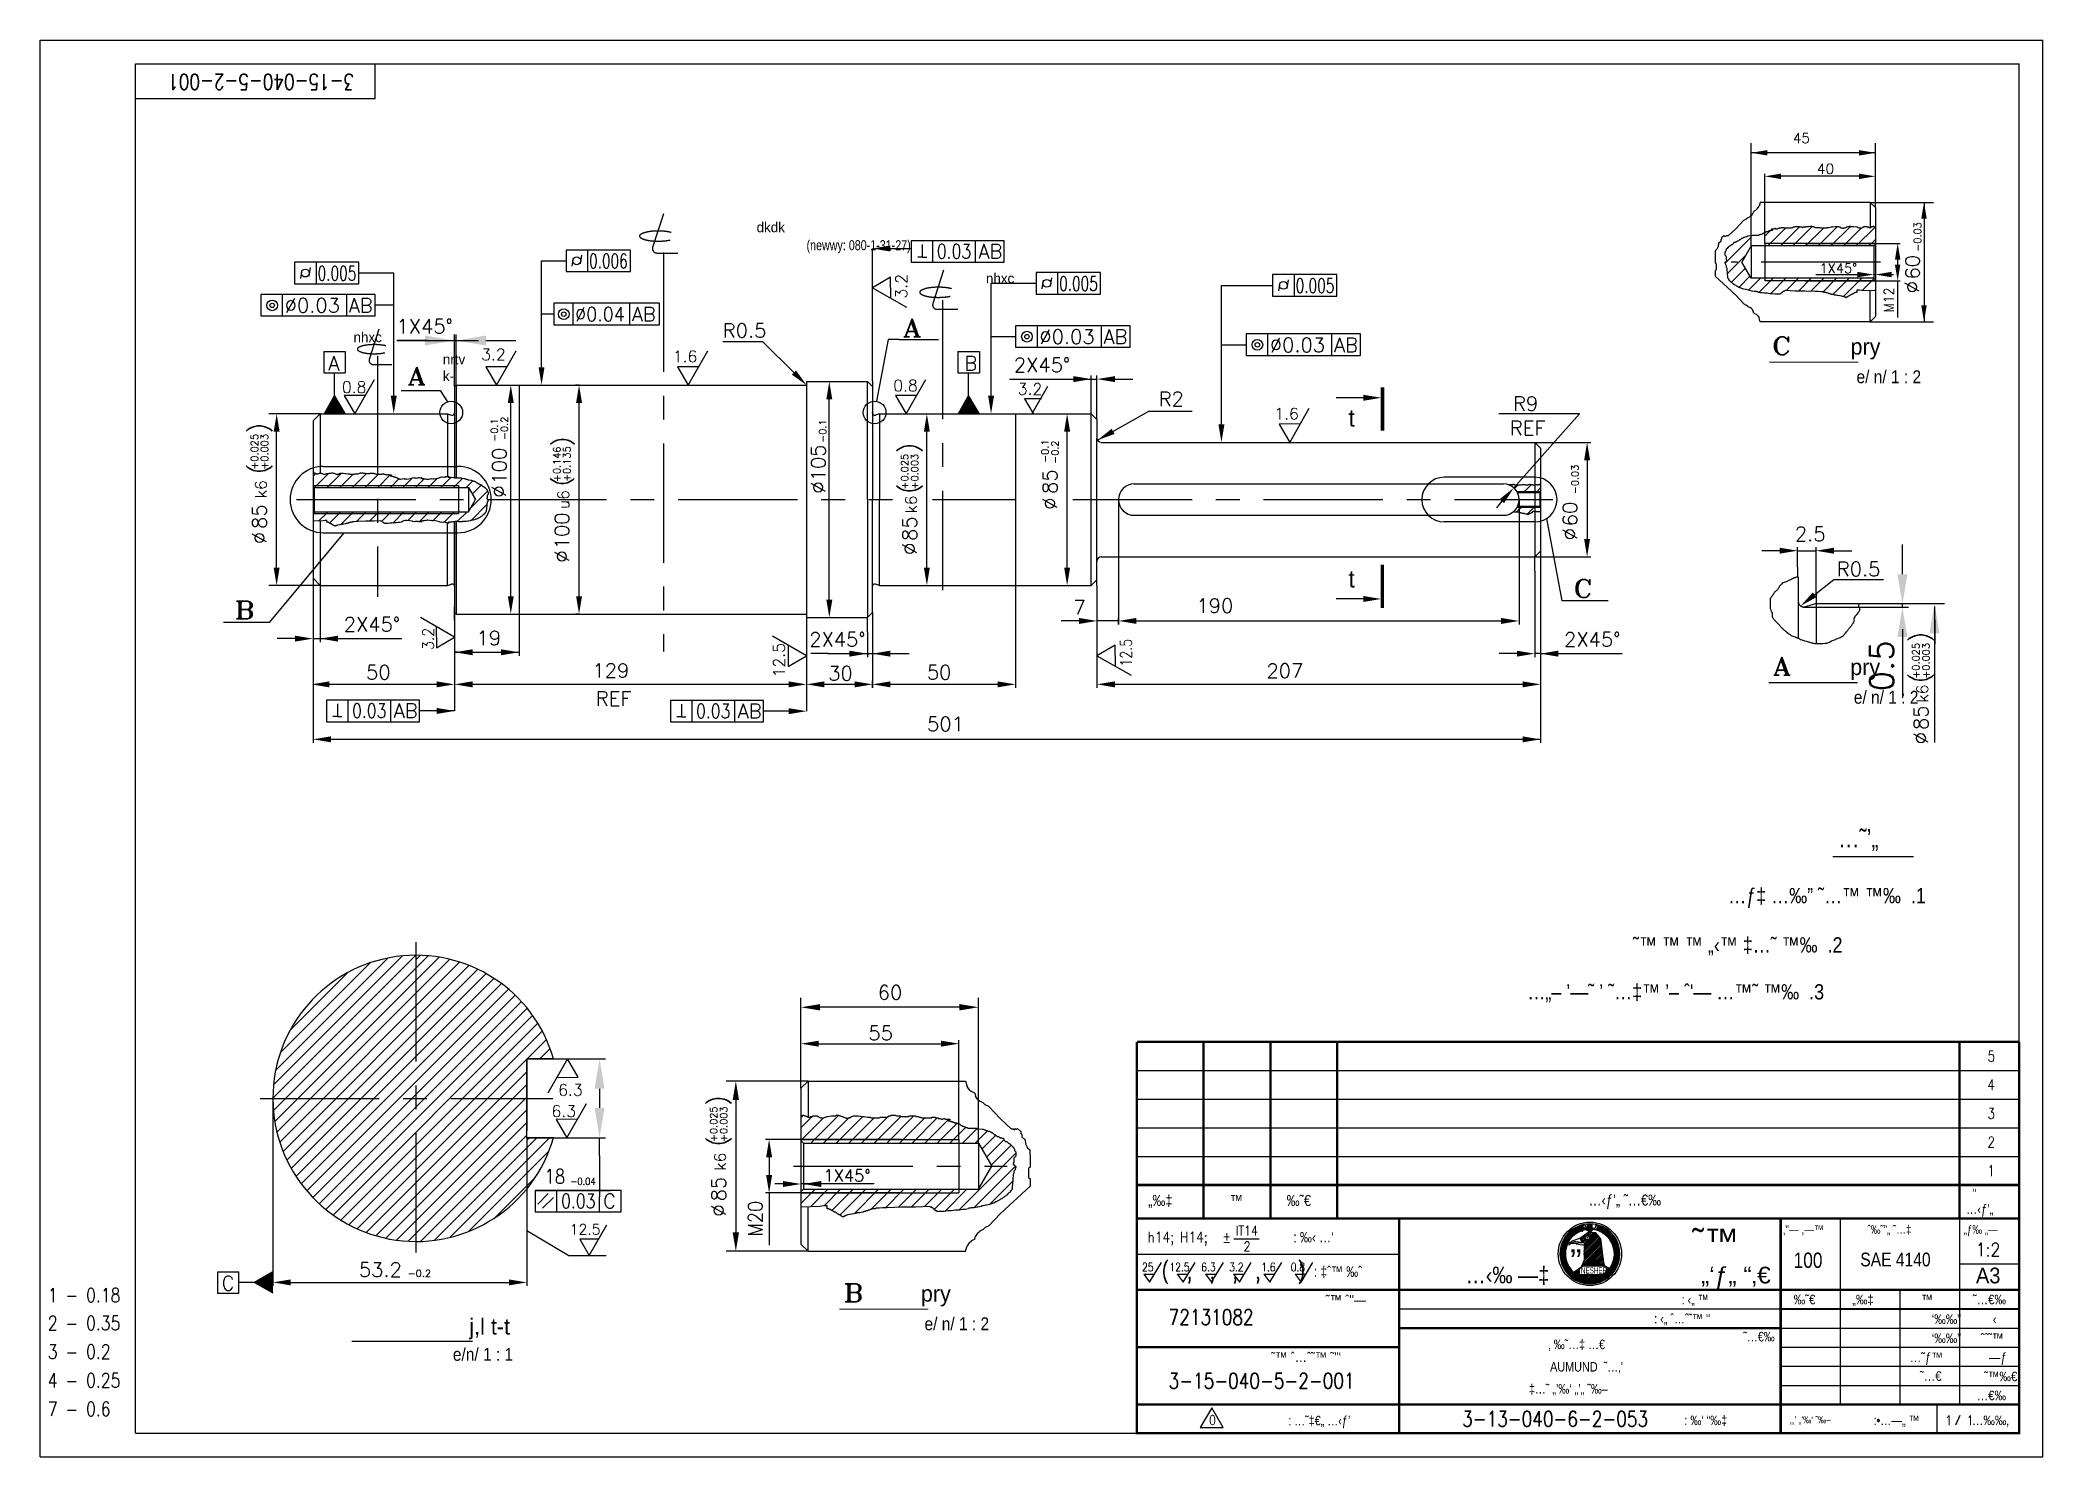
# Model space of a CAD drawing. Extents: x -50938 to 29707, y -28115 to 122290.
# Drawn here: x -50938 to -50098, y 121696 to 122290 of the extents above.
import ezdxf
from ezdxf.enums import TextEntityAlignment as Align

# ---------------------------------------------------------------- set-up
doc = ezdxf.new("R2010")
doc.units = 0
doc.header["$LTSCALE"] = 40
doc.header["$MEASUREMENT"] = 0
doc.header["$PDMODE"] = 3
for name, pattern in [('CENTER', [2, 1.25, -0.25, 0.25, -0.25]), ('CENTER2', [1.125, 0.75, -0.125, 0.125, -0.125]), ('DASHED2', [0.375, 0.25, -0.125])]:
    doc.linetypes.add(name, pattern=pattern)
doc.layers.get('0').update_dxf_attribs({"linetype": 'CONTINUOUS'})
doc.layers.get('DEFPOINTS').update_dxf_attribs({"linetype": 'CONTINUOUS'})
for name, color, linetype in [('1', 3, 'CENTER2'), ('2', 2, 'DASHED2'), ('4', 2, 'CONTINUOUS'), ('5', 5, 'CONTINUOUS'), ('7CTXTREVISIO', 7, 'CONTINUOUS'), ('CENTER', 3, 'CENTER'), ('DIM', 4, 'CONTINUOUS'), ('jj', 1, 'CONTINUOUS')]:
    doc.layers.add(name, color=color, linetype=linetype)
doc.styles.add('ADAM', font='MIRYM', dxfattribs={"height": 125})
doc.styles.add('DIM', font='SIMPLEX')
doc.styles.add('H308', font='simplex', dxfattribs={"width": 0.8})
doc.styles.add('HH308', font='hebtxt', dxfattribs={"width": 0.8, "height": 15, "bigfont": 'special'})
doc.styles.add('KAVED', font='kaved', dxfattribs={"height": 4})
doc.styles.add('MIRYL', font='MIRYL', dxfattribs={"height": 70})
doc.styles.add('ROMANT', font='romant', dxfattribs={"height": 1.5})
doc.dimstyles.new('DIM', dxfattribs={"dimscale": 2.5, "dimtxt": 4, "dimasz": 5, "dimexe": 1, "dimexo": 0, "dimgap": 0, "dimtad": 1, "dimdec": 3, "dimzin": 9, "dimdsep": 46, "dimtxsty": 'DIM', "dimcen": 0, "dimclrd": 4, "dimclre": 4, "dimclrt": 4, "dimadec": 0, "dimazin": 0, "dimtm": 1, "dimtfac": 0.5, "dimtdec": 3, "dimtmove": 2, "dimatfit": 3, "dimfxl": 0, "dimtvp": 0.75, "dimtolj": 1, "dimtzin": 9, "dimarcsym": 0})

msp = doc.modelspace()

# ---------------------------------------------------------------- texts
at = {"color": 7, "linetype": 'ByBlock', "style": 'H308', "width": 0.8}
msp.add_text('3-15-040-5-2-001', height=6.5, rotation=180, dxfattribs=at).set_placement((-50805.9376, 122275.3781))
at = {"linetype": 'ByBlock', "style": 'MIRYL'}
for p in [(-50388.9414, 122127.6716), (-50388.9414, 122060.2188)]:
    msp.add_text('t', height=7.2, dxfattribs=at).set_placement(p)
at = {"color": 7, "linetype": 'ByBlock', "style": 'H308', "width": 0.8}
for s, height, p in [('5', 4.5, (-50120.9051, 121861.4421)), ('4', 4.5, (-50120.9051, 121849.4421)), ('3', 4.5, (-50120.9051, 121837.4421)), ('2', 4.5, (-50120.9051, 121825.4421)), ('1', 4.5, (-50120.9051, 121813.4421)), ('72131082', 6.5, (-50464.3616, 121751.058)), ('3-15-040-5-2-001', 6.5, (-50464.3616, 121724.3382))]:
    msp.add_text(s, height=height, dxfattribs=at).set_placement(p)
at = {"linetype": 'ByBlock', "style": 'KAVED'}
for s, height, width, p in [('  „˜    ', 10, 1.1, (-50269.8814, 121781.3984)), ('˜™', 10, 1.1, (-50225.1151, 121781.3509)), ('…‹‰ —‡', 7, 0.9, (-50304.6896, 121768.4747)), ('„‘ƒ„ “‚€', 7, 1.1, (-50211.8624, 121768.4271))]:
    msp.add_text(s, height=height, dxfattribs=dict(at, width=width)).set_placement(p, align=Align.RIGHT)
at = {"linetype": 'ByBlock', "style": 'HH308', "width": 0.85}
for s, p in [('‚ ‰˜…‡ …€', (-50305.0905, 121740.8691)), ('AUMUND  ˜…‚’', (-50304.3749, 121731.4897)), ('‡…˜ „’‰‘ „’„ ˜‰–', (-50313.2666, 121722.2279))]:
    msp.add_text(s, height=4, dxfattribs=at).set_placement(p)
at = {"layer": '1', "color": 4, "style": 'DIM'}
for s, p in [('190', (-50452.6712, 122049.5177)), ('207', (-50423.3165, 122022.2577))]:
    msp.add_text(s, height=6, dxfattribs=at).set_placement(p)
at = {"layer": '2', "color": 7, "linetype": 'Continuous', "style": 'ROMANT', "width": 1.2}
for s, p in [('A', (-50575.7916, 122165.341)), ('A', (-50783.5807, 122145.0983)), ('C', (-50294.6473, 122055.979)), ('B', (-50856.1115, 122047.0021))]:
    msp.add_text(s, height=7.5, dxfattribs=at).set_placement(p)
at = {"layer": '4', "linetype": 'ByBlock'}
for s, height, style, width, p in [('…˜’„', 7.68, 'HH308', 0.88, (-50183.6541, 121951.1966)), ('…ƒ‡ …‰” ˜…™ ™‰  .1', 6.4, 'HH308', 0.88, (-50229.6263, 121927.811)), ('˜™ ™ ™ „‹™ ‡…˜ ™‰  .2', 6.4, 'HH308', 0.88, (-50269.5974, 121907.1531)), (" …„– ’—˜ ’ ˜…‡™ ’– ˆ'— …™˜ ™‰  .3", 6.4, 'HH308', 0.88, (-50315.9995, 121887.4772)), ('„‰‡', 4.6, 'HH308', 0.88, (-50472.9578, 121800.8854)), ('™', 4.6, 'HH308', 0.88, (-50438.6637, 121800.8854)), ('‰˜€', 4.6, 'HH308', 0.88, (-50414.8481, 121800.8854)), ('          …‹ƒ’„ ˜…€‰', 4.6, 'HH308', 0.88, (-50303.2486, 121801.0835)), (' …‹ƒ’„', 4, 'HH308', 0.88, (-50131.2431, 121797.5893)), ("   '‘", 4, 'HH308', 0.88, (-50131.2431, 121804.1256)), ('IT14', 4, 'H308', 0.85, (-50436.197, 121788.5215)), ("‚''— ,—™", 3.6, 'HH308', 0.85, (-50206.6424, 121789.2249)), ('ˆ‰˜”„ ˜…‡', 3.6, 'HH308', 0.85, (-50171.2635, 121789.2249)), ('ˆ‰˜”„ ˜…‡', 3.6, 'HH308', 0.85, (-50171.2635, 121789.2249)), ('„ƒ‰ „—', 3.6, 'HH308', 0.85, (-50130.9294, 121789.2249)), ('h14; H14;', 4.4, 'H308', 0.85, (-50473.1759, 121785.6144)), ('%%p', 4.6, 'H308', 0.85, (-50441.8284, 121785.6144)), ('2', 4, 'H308', 0.85, (-50432.9121, 121781.9572)), (': ‰‹ …‘', 4.4, 'HH308', 0.85, (-50412.0542, 121785.6144)), ('1:2', 5.6, 'H308', 0.85, (-50125.7893, 121779.7923)), ('     : ‡ˆ™ ‰ˆ', 4.4, 'HH308', 0.85, (-50410.4278, 121771.1727)), ('100', 6.4, 'HH308', 0.85, (-50202.2608, 121774.9627)), ('SAE 4140', 5.76, 'HH308', 0.85, (-50174.2737, 121775.582)), ('A3', 6.6, 'KAVED', 0.95, (-50125.7619, 121768.4486)), ('1 - 0.18', 6, 'DIM', 0.8, (-50934.4198, 121760.5034)), ("˜™ ˆ''—", 4, 'HH308', 0.95, (-50398.4565, 121759.5277)), ('        : ‹„ ™', 4, 'HH308', 0.85, (-50259.3338, 121759.6504)), ('‰˜€', 4, 'HH308', 0.9, (-50202.2003, 121759.6737)), ('„‰‡', 4, 'HH308', 0.9, (-50177.7167, 121759.6737)), ('™', 4, 'HH308', 0.9, (-50148.6701, 121759.6737)), ('˜…€‰', 4, 'HH308', 0.9, (-50127.08, 121759.6737)), ('2 - 0.35', 6, 'DIM', 0.8, (-50934.4198, 121748.7915)), (": ‹„ ˆ…ˆ˜™ '‘", 4, 'HH308', 0.85, (-50260.721, 121751.6504)), ('‘‰‰”', 4, 'HH308', 0.9, (-50144.3104, 121751.4429)), ('‹', 4, 'HH308', 0.9, (-50118.7333, 121751.4429)), ('3 - 0.2', 6, 'DIM', 0.8, (-50934.4198, 121736.7915)), ('˜…€‰', 4, 'HH308', 0.85, (-50223.322, 121744.1013)), ('‘‰‰”', 4, 'HH308', 0.9, (-50144.3104, 121743.4429)), ('ˆˆ˜™', 4, 'HH308', 0.9, (-50123.8411, 121743.4429)), (' ˜™ ˆ…ˆ˜™ ˜”‘', 4, 'HH308', 0.95, (-50422.766, 121735.5277)), ('…˜ƒ™', 4, 'HH308', 0.9, (-50153.5664, 121735.4429)), ('—ƒ', 4, 'HH308', 0.9, (-50120.2902, 121735.4429)), ('4 - 0.25', 6, 'DIM', 0.8, (-50934.4198, 121724.7915)), ('˜…€', 4, 'HH308', 0.9, (-50149.2633, 121727.5852)), ('˜™‰€', 4, 'HH308', 0.9, (-50122.3363, 121727.4429)), ('7 - 0.6', 6, 'DIM', 0.8, (-50934.4198, 121712.7915)), (' …€‰', 4, 'HH308', 0.9, (-50126.7921, 121719.4429)), ('0', 3.9998, 'H308', 0.85, (-50447.4229, 121709.1441)), ('        : …˜‡€„ …‹ƒ’', 4, 'HH308', 0.85, (-50424.315, 121708.9273)), ('        : ‰‘ “‰‡', 4, 'HH308', 0.85, (-50258.1365, 121709.0216)), ('„‚’ „’‰‘ ˜‰–', 3, 'HH308', 0.85, (-50203.74, 121709.7544)), (':•…—„ ™', 4, 'HH308', 0.85, (-50168.7169, 121709.0211)), ('1', 4, 'H308', 0.85, (-50138.6473, 121709.0211)), ('1', 4, 'H308', 0.85, (-50129.6801, 121709.0211)), ('    …‰‰‚', 4, 'HH308', 0.9, (-50132.8126, 121709.0211))]:
    msp.add_text(s, height=height, dxfattribs=dict(at, style=style, width=width)).set_placement(p)
at = {"layer": '7CTXTREVISIO', "color": 2, "style": 'H308'}
for s, height, p in [('1X45%%d', 4, (-50191.3788, 122191.9964)), ('1X45%%d', 6, (-50788.1815, 122166.6648)), ('2X45%%d', 6, (-50529.2782, 122150.4979)), ('2X45%%d', 6, (-50810.3001, 122041.6969)), ('2X45%%d', 6, (-50615.0815, 122035.3922)), ('2X45%%d', 6, (-50298.5001, 122035.3922)), ('1X45%%d', 5, (-50609.1146, 121811.1256))]:
    msp.add_text(s, height=height, dxfattribs=at).set_placement(p)
at = {"layer": '7CTXTREVISIO', "color": 2, "style": 'H308', "width": 0.8}
for s, height, p in [('25', 3.52, (-50475.5156, 121773.5167)), ('(  ,  ,  ,  ,   )', 6.64576, (-50467.2528, 121770.428)), ('12.5', 3.52, (-50464.0115, 121773.5167)), ('6.3', 3.52, (-50450.6896, 121773.5167)), ('3.2', 3.52, (-50438.97, 121773.5167)), ('1.6', 3.52, (-50425.5335, 121773.5167)), ('0.8', 3.52, (-50413.1414, 121773.5167))]:
    msp.add_text(s, height=height, dxfattribs=at).set_placement(p)
at = {"layer": 'DIM', "color": 4, "style": 'DIM'}
for s, height, p in [('45', 4.2, (-50202.5939, 122246.5198)), ('40', 4.2, (-50192.4669, 122233.6015)), ('REF', 6, (-50321.2468, 122124.0111)), ('2.5', 6, (-50201.7231, 122079.6018)), ('7', 6, (-50504.3416, 122048.9363)), ('50', 6, (-50800.9429, 122021.6141)), (' 129', 6, (-50710.0978, 122022.3928)), ('30', 6, (-50607.1143, 122021.205)), ('50', 6, (-50565.7429, 122021.6141)), ('REF', 6, (-50704.5715, 122010.6152)), ('501', 6, (-50565.667, 121999.9611)), ('60', 6, (-50586.3482, 121887.4043)), ('55', 6, (-50590.2854, 121870.4165))]:
    msp.add_text(s, height=height, dxfattribs=at).set_placement(p)
at = {"layer": 'DIM'}
for s, height, style, p in [('dkdk ', 4.2, 'MIRYL', (-50637.1475, 122209.1197)), ('AB', 6, 'DIM', (-50544.1229, 122198.1367)), ('nhxc', 4.2, 'MIRYL', (-50540.971, 122187.6864)), ('%%c0.03', 6, 'DIM', (-50835.0668, 122175.4476)), ('AB', 6, 'DIM', (-50808.2089, 122175.4476)), ('AB', 6, 'DIM', (-50689.4827, 122171.7746)), ('R0.5', 6, 'DIM', (-50651.3121, 122164.928)), ('nhxc', 4.2, 'MIRYL', (-50806.1892, 122163.0276)), ('%%c0.03', 6, 'DIM', (-50518.5296, 122162.338)), ('AB', 6, 'DIM', (-50491.6717, 122162.338)), ('%%c0.03', 6, 'DIM', (-50421.8957, 122158.9066)), ('AB', 6, 'DIM', (-50395.0379, 122158.9066)), ('A', 6, 'DIM', (-50816.8095, 122151.2117)), ('nrtv', 4.2, 'MIRYL', (-50768.7241, 122153.7477)), ('3.2', 4.8, 'DIM', (-50752.679, 122155.452)), ('1.6', 4.8, 'DIM', (-50672.2946, 122154.6643)), ('B', 6, 'DIM', (-50550.0712, 122151.2117)), ('0.8', 4.8, 'DIM', (-50811.0805, 122141.7767)), ('k-', 4.2, 'MIRYL', (-50768.7241, 122146.7548)), ('0.8', 4.8, 'DIM', (-50579.858, 122142.4676)), ('3.2', 4.8, 'DIM', (-50527.6467, 122140.9949)), ('R2', 6, 'DIM', (-50468.5211, 122136.1985)), (' R9', 6, 'DIM', (-50324.031, 122134.302)), ('1.6', 4.8, 'DIM', (-50420.0398, 122130.636)), ('R0.5', 6, 'DIM', (-50184.0969, 122064.9084)), ('AB', 6, 'DIM', (-50789.3653, 122005.4959)), ('AB', 6, 'DIM', (-50645.0901, 122005.3769)), ('6.3', 4.8, 'DIM', (-50720.3709, 121847.1147)), ('6.3', 4.8, 'DIM', (-50723.1701, 121838.2503)), ('C', 6, 'DIM', (-50701.5146, 121799.9454)), ('12.5', 4.32, 'DIM', (-50715.556, 121788.9357)), ('53.2', 6, 'DIM', (-50803.9569, 121771.1784)), ('C', 6, 'DIM', (-50861.538, 121765.5232))]:
    msp.add_text(s, height=height, dxfattribs=dict(at, style=style)).set_placement(p)
at = {"layer": 'DIM', "color": 4, "linetype": 'ByBlock', "style": 'DIM'}
for s, height, p in [('-0.03', 3, (-50150.2742, 122207.1864)), ('60', 6, (-50152.3742, 122194.4758)), ('-0.1', 3, (-50747.1809, 122126.1573)), ('-0.2', 3, (-50742.9809, 122126.9175)), ('-0.1', 3, (-50609.477, 122125.7272)), (' -0.1', 3, (-50516.2281, 122116.2934)), ('-0.2', 3, (-50512.0281, 122116.9425)), ('100', 6, (-50745.0809, 122111.0987)), ('+0.146', 3, (-50720.9197, 122111.8205)), ('+0.135', 3, (-50716.7638, 122111.9195)), ('-0.03', 3, (-50293.955, 122105.4744)), ('85', 6, (-50514.1281, 122104.5851)), ('85', 6, (-50845.651, 122089.8682)), ('60', 6, (-50296.055, 122090.9744)), ('100', 6, (-50718.8197, 122083.8991)), ('85', 6, (-50572.9529, 122084.8555)), ('85', 6, (-50148.8562, 122005.5726)), ('85', 6, (-50653.0685, 121807.9665))]:
    msp.add_text(s, height=height, rotation=90, dxfattribs=at).set_placement(p, align=Align.MIDDLE)
at = {"layer": 'DIM'}
for s, height, style, width, p in [('(newwy: 080-1-31-27)', 4.2, 'MIRYL', 0.8, (-50616.2203, 122201.5992)), ('0.03', 6, 'DIM', 0.8, (-50561.5744, 122198.1367)), ('0.005', 6, 'DIM', 0.7, (-50821.256, 122188.9134)), ('0.006', 6, 'DIM', 0.7, (-50707.4034, 122194.0606)), ('0.005', 6, 'DIM', 0.7, (-50510.2692, 122184.624)), ('0.005', 6, 'DIM', 0.7, (-50411.0604, 122183.7661)), ('%%c0.04', 6, 'DIM', 0.9, (-50713.258, 122171.7746)), ('0.03', 6, 'DIM', 0.8, (-50806.8168, 122005.4959)), ('0.03', 6, 'DIM', 0.8, (-50662.5416, 122005.3769)), ('0.03', 6, 'DIM', 0.8, (-50719.1325, 121799.9454)), ('NESHER', 2.6231, 'KAVED', 0.6, (-50291.4337, 121772.583))]:
    msp.add_text(s, height=height, dxfattribs=dict(at, style=style, width=width)).set_placement(p)
at = {"layer": 'DIM', "style": 'DIM'}
for s, height, p in [('3.2', 4.8, (-50574.0499, 122181.3359)), (')', 7.2, (-50842.6654, 122124.8329)), (')', 6.6, (-50715.7328, 122119.3875)), (')', 7.2, (-50569.9673, 122116.4912)), ('(', 7.2, (-50842.6654, 122107.7622)), ('k6', 4.8, (-50842.6654, 122097.5642)), ('(', 6.6, (-50715.826, 122102.718)), ('(', 7.2, (-50569.9673, 122099.4205)), ('u6', 4.8, (-50715.826, 122093.0202)), ('k6', 4.8, (-50569.9673, 122091.1852)), ('12.5', 4.8, (-50625.3746, 122022.5182)), (')', 7.2, (-50145.8706, 122037.2083)), ('(', 7.2, (-50145.8706, 122020.1376)), ('k6', 4.8, (-50145.8706, 122011.9023)), (')', 7.2, (-50650.0829, 121842.9313)), ('(', 7.2, (-50650.0829, 121825.8606)), ('k6', 4.8, (-50650.0829, 121815.6625))]:
    msp.add_text(s, height=height, rotation=90, dxfattribs=at).set_placement(p)
at = {"layer": 'DIM', "color": 4, "linetype": 'ByBlock', "style": 'DIM'}
for s, height, p in [('%%c', 6, (-50152.533, 122186.0473)), ('+0.025', 3, (-50847.751, 122117.0714)), ('+0.003', 3, (-50843.551, 122117.0714)), ('+0.025', 3, (-50575.0529, 122108.7296)), ('+0.003', 3, (-50570.8529, 122108.7296)), ('%%c', 6, (-50745.2552, 122100.3844)), ('%%c', 6, (-50514.1281, 122095.3452)), ('%%c', 6, (-50845.651, 122080.9437)), ('%%c', 6, (-50572.9529, 122076.3535)), ('%%c', 6, (-50296.055, 122082.5458)), ('%%c', 6, (-50718.8197, 122073.1848)), ('+0.025', 3, (-50150.9562, 122029.4467)), ('+0.003', 3, (-50146.7562, 122029.4467)), ('%%c', 6, (-50148.8562, 121997.0706)), ('+0.025', 3, (-50655.1685, 121835.1697)), ('+0.003', 3, (-50650.9685, 121835.1697)), ('%%c', 6, (-50653.0685, 121799.042))]:
    msp.add_text(s, height=height, rotation=90, dxfattribs=at).set_placement(p, align=Align.MIDDLE_CENTER)
at = {"layer": 'DIM', "color": 4, "style": 'DIM', "width": 0.9}
for s, height, p in [('M12', 4.2, (-50160.1836, 122175.5045)), ('M20', 6, (-50634.6825, 121788.2013))]:
    msp.add_text(s, height=height, rotation=90, dxfattribs=at).set_placement(p)
at = {"layer": 'DIM', "linetype": 'ByBlock'}
for s, height, style, width, p in [('C', 7.5, 'ROMANT', 1.2, (-50211.3889, 122157.7669)), ('e/ n/ 1 : 2', 5.4, 'ADAM', 0.9, (-50175.8671, 122145.8303)), ('A', 7.5, 'ROMANT', 1.2, (-50210.9885, 122023.4126)), ('e/ n/ 1 : 2', 5.4, 'ADAM', 0.9, (-50176.9861, 122011.476)), ('B', 7.5, 'ROMANT', 1.2, (-50600.7385, 121760.7458)), ('e/ n/ 1 : 2', 5.4, 'ADAM', 0.9, (-50566.7361, 121748.8091)), ('e/n/ 1 : 1', 5.4, 'ADAM', 0.9, (-50764.5388, 121736.0046)), ('3-13-040-6-2-053', 6.5, 'H308', 0.8, (-50341.2692, 121708.3878))]:
    msp.add_text(s, height=height, dxfattribs=dict(at, style=style, width=width)).set_placement(p)
at = {"layer": 'DIM', "linetype": 'ByBlock', "style": 'ADAM'}
for s, p in [('pry', (-50178.3689, 122157.8238)), ('pry', (-50178.4993, 122023.4695)), ('pry', (-50568.2493, 121760.8027)), ('j,l t-t', (-50757.6224, 121747.0035))]:
    msp.add_text(s, height=6.75, dxfattribs=at).set_placement(p)
at = {"layer": 'DIM', "color": 4, "style": 'DIM'}
msp.add_text('%%c105', height=6, rotation=90, dxfattribs=at).set_placement((-50608.3263, 122099.5527))
at = {"layer": 'DIM', "style": 'DIM'}
for s, width, p in [('3.2', 0.9, (-50772.531, 122034.0023)), ('12.5', 0.8, (-50479.8499, 122027.096))]:
    msp.add_text(s, height=4.8, rotation=90, dxfattribs=dict(at, width=width)).set_placement(p)
at = {"layer": 'DIM', "color": 4, "linetype": 'ByBlock', "style": 'DIM'}
msp.add_text('19', height=6, dxfattribs=at).set_placement((-50749.4685, 122039.0359), align=Align.MIDDLE)
at = {"layer": 'DIM', "color": 4, "linetype": 'Continuous', "style": 'DIM', "width": 0.85}
for s, height, p in [('18', 6, (-50721.7947, 121813.3097)), (' -0.04', 3, (-50710.7948, 121811.2097))]:
    msp.add_text(s, height=height, dxfattribs=at).set_placement(p, align=Align.MIDDLE)
at = {"layer": 'DIM', "color": 4, "linetype": 'Continuous', "style": 'DIM'}
msp.add_text('-0.2', height=3, dxfattribs=at).set_placement((-50778.5859, 121772.6716), align=Align.MIDDLE_CENTER)
at = {"layer": 'DIM', "color": 4, "insert": (-50165.2809, 122027.3437), "char_height": 10, "attachment_point": 5, "rotation": 90, "style": 'DIM'}
msp.add_mtext('\\A1;0.5', dxfattribs=at)

# ---------------------------------------------------------------- blocks, each defined once
blk = doc.blocks.new('*D25')
at = {"layer": 'DEFPOINTS', "color": 0}
for p in [(-50729.61, 121862.52), (-50729.61, 121829.52), (-50703.03, 121829.52)]:
    blk.add_point(p, dxfattribs=at)
at = {"layer": 'DIM', "color": 4, "lineweight": -2}
for p, q in [((-50729.61, 121862.52), (-50700.53, 121862.52)), ((-50703.03, 121850.02), (-50703.03, 121842.02)), ((-50729.61, 121829.52), (-50700.53, 121829.52))]:
    blk.add_line(p, q, dxfattribs=at)
at = {"layer": 'DIM', "color": 4}
for points in [[(-50705.11, 121850.02), (-50700.94, 121850.02), (-50703.03, 121862.52)], [(-50705.11, 121842.02), (-50700.94, 121842.02), (-50703.03, 121829.52)]]:
    blk.add_solid(points, dxfattribs=at)
at = {"layer": 'DIM', "color": 4, "insert": (-50708.03, 121846.02), "char_height": 10, "attachment_point": 5, "rotation": 90, "style": 'DIM'}
blk.add_mtext('\\A1;  ', dxfattribs=at)

# ---------------------------------------------------------------- dimensions: what is measured, and where the dimension line sits
at = {"layer": 'DIM'}
dim = msp.add_linear_dim(base=(-50703.0261, 121829.5194), p1=(-50729.61, 121862.5194), p2=(-50729.61, 121829.5194), angle=90, text='  ', dimstyle='DIM', dxfattribs=at)
dim.commit()
dim.dimension.update_dxf_attribs({"geometry": '*D25', "text_midpoint": (-50708.0261, 121846.0194)})

# ---------------------------------------------------------------- hatches: boundary and pattern name
at = {"layer": 'DIM', "linetype": 'ByBlock'}
h = msp.add_hatch(dxfattribs=at)
h.set_pattern_fill('ANSI31', color=4, scale=30, style=0)
h.set_pattern_definition([(45, (-6.2012, 0), (-2.65165043, 2.65165043), [])])
h.paths.add_polyline_path([(-50167.9393, 122211.0157), (-50168.0634, 122211.0157), (-50168.252, 122211.2042), (-50168.4406, 122211.2042), (-50168.4406, 122211.5812), (-50168.8177, 122211.5812), (-50169.0063, 122211.3927), (-50169.3835, 122211.3927), (-50169.572, 122211.2042), (-50169.7606, 122211.2042), (-50169.9492, 122211.0157), (-50170.7035, 122211.0157), (-50170.8921, 122211.2042), (-50171.4578, 122211.2042), (-50171.4578, 122211.3927), (-50172.7779, 122211.3927), (-50172.7779, 122211.2042), (-50173.1551, 122211.2042), (-50173.3436, 122211.0157), (-50173.7208, 122210.8272), (-50174.6637, 122210.8272), (-50175.0409, 122211.0157), (-50175.2294, 122211.0157), (-50175.6066, 122211.2042), (-50175.7952, 122211.2042), (-50176.9267, 122211.3927), (-50178.0581, 122211.3927), (-50178.4353, 122211.5812), (-50179.001, 122211.5812), (-50179.3782, 122211.3927), (-50179.5668, 122211.3927), (-50179.9439, 122211.2042), (-50180.1325, 122211.2042), (-50180.5097, 122211.0157), (-50180.8868, 122210.8272), (-50181.264, 122210.8272), (-50181.4526, 122210.6387), (-50181.6412, 122210.6387), (-50181.8297, 122210.8272), (-50182.3955, 122210.8272), (-50182.3955, 122211.0157), (-50182.584, 122211.0157), (-50182.7726, 122211.2042), (-50182.9612, 122211.2042), (-50183.3384, 122211.3927), (-50184.847, 122211.3927), (-50185.9785, 122211.2042), (-50186.5442, 122211.2042), (-50187.4871, 122211.0157), (-50188.2414, 122211.0157), (-50188.43, 122210.8272), (-50190.8816, 122210.8272), (-50191.2587, 122211.0157), (-50193.1445, 122211.0157), (-50193.5217, 122211.2042), (-50193.7103, 122211.2042), (-50193.7103, 122211.3927), (-50194.276, 122211.3927), (-50194.4646, 122211.5812), (-50195.5961, 122211.5812), (-50195.9732, 122211.3927), (-50197.1047, 122211.3927), (-50197.2933, 122211.2042), (-50198.2362, 122211.2042), (-50198.4248, 122211.0157), (-50198.6133, 122211.2042), (-50199.5562, 122211.2042), (-50199.7448, 122211.3927), (-50201.6306, 122211.3927), (-50201.8192, 122211.2042), (-50202.3849, 122211.2042), (-50202.7621, 122211.0157), (-50202.9507, 122211.0157), (-50203.3278, 122210.8272), (-50206.3451, 122210.8272), (-50206.3451, 122211.0157), (-50207.4766, 122211.0157), (-50207.4766, 122210.8272), (-50208.2309, 122210.8272), (-50208.2309, 122210.6387), (-50208.7966, 122210.6387), (-50209.1738, 122210.4503), (-50209.551, 122210.4503), (-50209.9281, 122210.6387), (-50210.1167, 122210.6387), (-50210.3053, 122210.4503), (-50211.6253, 122210.4503), (-50211.6253, 122210.2618), (-50211.2482, 122210.0733), (-50211.0596, 122209.8848), (-50211.8139, 122209.8848), (-50211.8139, 122209.6963), (-50212.3797, 122209.6963), (-50212.5682, 122209.5078), (-50212.9454, 122209.5078), (-50212.9454, 122209.3194), (-50213.6997, 122209.3194), (-50213.8883, 122209.1309), (-50214.2655, 122209.1309), (-50214.2655, 122208.9424), (-50214.3493, 122208.9424), (-50214.3493, 122204.4729), (-50167.9393, 122204.4729)])
h.paths.add_polyline_path([(-50167.9393, 122204.4729), (-50197.482, 122204.4729), (-50214.3493, 122204.4729), (-50214.3493, 122203.4019), (-50168.6533, 122203.4019), (-50167.9393, 122204.1159)])
h.paths.add_polyline_path([(-50168.6533, 122189.8359), (-50214.3493, 122189.8359), (-50214.3493, 122188.7649), (-50167.9393, 122188.7649), (-50167.9393, 122189.1219)])
h.paths.add_polyline_path([(-50167.9393, 122188.7649), (-50197.482, 122188.7649), (-50214.3493, 122188.7649), (-50214.3493, 122189.8359), (-50220.0613, 122189.8359), (-50223.9775, 122196.6189), (-50220.0613, 122203.4019), (-50220.0613, 122207.623), (-50220.1114, 122207.623), (-50221.2429, 122207.4345), (-50221.4315, 122207.4345), (-50221.8087, 122207.246), (-50221.9972, 122207.246), (-50222.3744, 122207.0576), (-50222.563, 122207.0576), (-50222.9401, 122206.8691), (-50223.3173, 122206.8691), (-50223.5059, 122206.6806), (-50223.6944, 122206.6806), (-50223.883, 122206.4921), (-50224.0716, 122206.4921), (-50224.4488, 122206.1151), (-50224.6373, 122205.9267), (-50225.0145, 122205.9267), (-50225.0145, 122205.7382), (-50225.3917, 122205.5497), (-50225.5803, 122205.3612), (-50225.9574, 122205.3612), (-50226.146, 122205.1727), (-50226.3346, 122205.1727), (-50226.3346, 122204.9842), (-50226.7117, 122204.9842), (-50226.9003, 122204.7958), (-50227.2775, 122204.7958), (-50227.466, 122204.6073), (-50227.466, 122204.4188), (-50227.6546, 122204.2303), (-50227.8432, 122204.0418), (-50228.0318, 122203.8533), (-50228.4089, 122203.8533), (-50228.5975, 122203.6649), (-50228.7861, 122203.4764), (-50228.9747, 122203.2879), (-50229.1633, 122203.2879), (-50229.3518, 122203.0994), (-50229.9176, 122202.534), (-50229.9176, 122202.3455), (-50230.1062, 122202.3455), (-50230.4833, 122201.9685), (-50230.4833, 122201.78), (-50230.6719, 122201.5915), (-50230.6719, 122201.2146), (-50230.8605, 122201.0261), (-50231.0491, 122200.8376), (-50231.0491, 122199.5182), (-50230.8605, 122199.3297), (-50230.6719, 122199.1413), (-50230.4833, 122198.9528), (-50230.4833, 122197.8219), (-50230.2947, 122197.2564), (-50230.2947, 122197.0679), (-50230.4833, 122197.0679), (-50230.4833, 122196.8795), (-50230.6719, 122196.8795), (-50230.8605, 122196.691), (-50231.0491, 122196.5025), (-50231.0491, 122196.314), (-50230.8605, 122195.7486), (-50230.8605, 122195.5601), (-50230.6719, 122195.3716), (-50230.4833, 122195.1831), (-50230.4833, 122194.6176), (-50230.2947, 122194.0522), (-50230.1062, 122191.225), (-50229.9176, 122190.6595), (-50229.9176, 122190.094), (-50229.729, 122189.5286), (-50229.3518, 122189.1516), (-50229.3518, 122188.9631), (-50228.9747, 122188.7747), (-50228.7861, 122188.5862), (-50228.5975, 122188.3977), (-50228.5975, 122188.2092), (-50228.2204, 122188.0207), (-50228.0318, 122187.8322), (-50227.6546, 122187.6438), (-50227.466, 122187.4553), (-50227.0889, 122187.2668), (-50226.9003, 122187.0783), (-50226.5231, 122186.8898), (-50226.3346, 122186.7013), (-50225.9574, 122186.5129), (-50225.5803, 122186.3244), (-50225.3917, 122186.1359), (-50225.0145, 122186.1359), (-50224.8259, 122185.9474), (-50224.4488, 122185.7589), (-50224.2602, 122185.7589), (-50223.883, 122185.5704), (-50223.6944, 122185.5704), (-50223.3173, 122185.382), (-50222.563, 122185.1935), (-50222.1858, 122185.1935), (-50221.4315, 122185.005), (-50221.0543, 122185.005), (-50220.8658, 122184.8165), (-50219.9229, 122184.628), (-50219.5457, 122184.628), (-50218.7914, 122184.4395), (-50217.8485, 122184.4395), (-50217.6599, 122184.2511), (-50217.2827, 122184.2511), (-50217.0942, 122184.0626), (-50216.1513, 122183.8741), (-50215.3969, 122183.8741), (-50214.454, 122183.6856), (-50213.3226, 122183.6856), (-50212.1911, 122183.4971), (-50211.0596, 122183.4971), (-50209.9281, 122183.3086), (-50207.8537, 122183.3086), (-50207.8537, 122183.4971), (-50207.4766, 122183.4971), (-50207.4766, 122183.6856), (-50207.288, 122183.6856), (-50207.0994, 122183.8741), (-50207.0994, 122184.0626), (-50206.9108, 122184.0626), (-50206.7223, 122184.2511), (-50206.5337, 122184.4395), (-50206.3451, 122184.4395), (-50206.3451, 122184.628), (-50205.9679, 122184.628), (-50205.7794, 122184.8165), (-50201.6306, 122184.628), (-50197.4819, 122184.628), (-50193.1445, 122184.4395), (-50192.013, 122184.4395), (-50190.8816, 122184.2511), (-50189.9387, 122184.2511), (-50189.7501, 122184.0626), (-50188.8072, 122184.0626), (-50188.6186, 122183.8741), (-50188.2414, 122183.8741), (-50188.0529, 122183.6856), (-50187.6757, 122183.6856), (-50187.4871, 122183.4971), (-50187.11, 122183.4971), (-50186.9214, 122183.3086), (-50186.5442, 122183.3086), (-50186.3556, 122183.1202), (-50185.9785, 122183.1202), (-50185.2242, 122182.9317), (-50184.4698, 122182.9317), (-50184.0927, 122182.7432), (-50183.9041, 122182.7432), (-50182.9612, 122182.5547), (-50182.7726, 122182.5547), (-50181.8297, 122182.3662), (-50181.6412, 122182.3662), (-50181.264, 122182.1777), (-50181.0754, 122182.1777), (-50180.8868, 122181.9893), (-50180.5097, 122181.9893), (-50180.5097, 122181.8008), (-50180.1325, 122181.8008), (-50179.9439, 122181.9893), (-50179.7553, 122181.9893), (-50179.7553, 122182.1777), (-50179.5668, 122182.1777), (-50179.3782, 122182.3662), (-50179.1896, 122182.3662), (-50179.001, 122182.5547), (-50178.8124, 122182.5547), (-50178.6239, 122182.7432), (-50178.4353, 122182.9317), (-50178.2467, 122182.9317), (-50178.0581, 122183.1202), (-50177.681, 122183.1202), (-50177.681, 122183.3086), (-50177.4924, 122183.3086), (-50177.3038, 122183.4971), (-50177.1152, 122183.4971), (-50176.9267, 122183.6856), (-50176.7381, 122183.6856), (-50176.7381, 122183.8741), (-50176.3609, 122183.8741), (-50176.1723, 122184.0626), (-50175.6066, 122184.0626), (-50175.6066, 122185.005), (-50174.6637, 122185.005), (-50173.5322, 122184.8165), (-50167.9393, 122184.6362)])
at = {"layer": 'DIM'}
h = msp.add_hatch(dxfattribs=at)
h.set_pattern_fill('ANSI31', color=256, scale=30, style=0)
h.paths.add_polyline_path([(-50796.2, 122107.7196), (-50796.615, 122107.7196), (-50796.8984, 122107.8612), (-50797.04, 122107.8612), (-50797.3234, 122108.0028), (-50797.7484, 122108.0028), (-50797.89, 122108.1444), (-50799.3067, 122108.1444), (-50799.4484, 122108.0028), (-50800.1567, 122108.0028), (-50800.2984, 122107.8612), (-50800.44, 122108.0028), (-50801.1484, 122108.0028), (-50801.29, 122108.1444), (-50802.14, 122108.1444), (-50802.4234, 122108.286), (-50803.2734, 122108.286), (-50803.415, 122108.1444), (-50803.84, 122108.1444), (-50803.84, 122108.0028), (-50803.9817, 122108.0028), (-50804.265, 122107.8612), (-50805.6817, 122107.8612), (-50805.9651, 122107.7196), (-50807.8067, 122107.7196), (-50807.9484, 122107.8612), (-50808.5151, 122107.8612), (-50809.2234, 122108.0028), (-50809.6484, 122108.0028), (-50810.4984, 122108.1444), (-50811.6318, 122108.1444), (-50811.9151, 122108.0028), (-50812.0568, 122108.0028), (-50812.1984, 122107.8612), (-50812.3401, 122107.8612), (-50812.3401, 122107.7196), (-50812.7651, 122107.7196), (-50812.9068, 122107.578), (-50813.0484, 122107.578), (-50813.1901, 122107.7196), (-50813.4734, 122107.7196), (-50813.7568, 122107.8612), (-50814.0401, 122108.0028), (-50814.1818, 122108.0028), (-50814.4651, 122108.1444), (-50814.6068, 122108.1444), (-50814.8901, 122108.286), (-50815.3151, 122108.286), (-50815.5984, 122108.1444), (-50816.4484, 122108.1444), (-50817.2984, 122108.0028), (-50817.4401, 122108.0028), (-50817.7234, 122107.8612), (-50817.8651, 122107.8612), (-50818.1484, 122107.7196), (-50818.8568, 122107.7196), (-50819.1401, 122107.8612), (-50819.2818, 122108.0028), (-50819.5651, 122108.0028), (-50819.5651, 122108.1444), (-50820.5568, 122108.1444), (-50820.5568, 122108.0028), (-50820.9818, 122108.0028), (-50821.1235, 122107.8612), (-50821.6901, 122107.8612), (-50821.8318, 122108.0028), (-50821.9735, 122108.0028), (-50822.1151, 122108.1444), (-50822.3985, 122108.1444), (-50822.5401, 122108.286), (-50822.8235, 122108.286), (-50822.8235, 122108.0028), (-50822.9651, 122108.0028), (-50823.1068, 122107.8612), (-50823.2, 122107.8612), (-50823.2, 122102.946), (-50796.2, 122102.946)])
h.paths.add_polyline_path([(-50796.2, 122102.946), (-50823.2, 122102.946), (-50823.2, 122102.6778), (-50822.6637, 122102.1414), (-50796.2, 122102.1414)])
h.paths.add_polyline_path([(-50762.2154, 122102.946), (-50796.2, 122102.946), (-50796.2, 122102.1414), (-50762.2154, 122102.1414)], flags=17)
h.paths.add_polyline_path([(-50754.6283, 122104.1797), (-50754.9116, 122104.4629), (-50755.0533, 122104.4629), (-50755.195, 122104.6045), (-50755.3366, 122104.6045), (-50755.4783, 122104.7461), (-50755.7616, 122104.7461), (-50756.045, 122104.8877), (-50756.1866, 122104.8877), (-50756.47, 122105.0293), (-50756.6116, 122105.0293), (-50756.895, 122105.1709), (-50757.0366, 122105.1709), (-50757.8867, 122105.3125), (-50758.17, 122105.3125), (-50758.3117, 122105.4541), (-50758.595, 122105.4541), (-50758.8783, 122105.5957), (-50759.02, 122105.5957), (-50759.3033, 122105.7373), (-50759.445, 122105.7373), (-50759.7283, 122105.8789), (-50759.87, 122105.8789), (-50760.72, 122106.0205), (-50761.0033, 122106.0205), (-50761.145, 122106.1621), (-50761.4211, 122106.0984), (-50761.729, 122106.1727), (-50761.867, 122106.1408), (-50762.1749, 122106.2151), (-50762.313, 122106.1833), (-50762.6209, 122106.2576), (-50762.7589, 122106.2258), (-50763.5657, 122106.176), (-50763.7358, 122106.2812), (-50764.0116, 122106.2163), (-50764.0441, 122106.3541), (-50764.3199, 122106.2892), (-50764.4902, 122106.3945), (-50765.0418, 122106.2646), (-50765.0743, 122106.4025), (-50765.35, 122106.3375), (-50765.5204, 122106.4429), (-50765.9341, 122106.3455), (-50765.9665, 122106.4833), (-50766.5181, 122106.3534), (-50766.4127, 122106.5237), (-50766.1693, 122106.7265), (-50766.2018, 122106.8643), (-50767.1671, 122106.637), (-50767.3374, 122106.7424), (-50767.4753, 122106.7099), (-50767.7187, 122106.5072), (-50767.9944, 122106.4422), (-50768.3027, 122106.5151), (-50768.7164, 122106.4177), (-50768.7488, 122106.5555), (-50769.3004, 122106.4257), (-50769.3329, 122106.5635), (-50770.1602, 122106.3687), (-50770.1278, 122106.2308), (-50772.3341, 122105.7114), (-50772.6424, 122105.7842), (-50772.7803, 122105.7518), (-50773.0885, 122105.8247), (-50773.5022, 122105.7273), (-50773.6726, 122105.8326), (-50775.0515, 122105.5079), (-50775.2146, 122105.6242), (-50775.4941, 122105.5776), (-50775.5174, 122105.7172), (-50775.7968, 122105.6705), (-50775.9599, 122105.7869), (-50776.5188, 122105.6935), (-50776.5422, 122105.8331), (-50776.8216, 122105.7864), (-50776.9847, 122105.9028), (-50777.4039, 122105.8327), (-50777.4272, 122105.9724), (-50777.9861, 122105.879), (-50777.8697, 122106.042), (-50777.6136, 122106.2284), (-50777.6369, 122106.368), (-50778.6151, 122106.2046), (-50778.7781, 122106.3209), (-50778.9178, 122106.2976), (-50779.174, 122106.1112), (-50779.4534, 122106.0646), (-50779.7562, 122106.1575), (-50780.1754, 122106.0875), (-50780.1988, 122106.2272), (-50780.7577, 122106.1338), (-50780.781, 122106.2734), (-50781.6194, 122106.1334), (-50781.5961, 122105.9937), (-50783.8318, 122105.6202), (-50784.1345, 122105.7132), (-50784.2743, 122105.6898), (-50784.5771, 122105.7828), (-50784.9963, 122105.7128), (-50785.1593, 122105.8291), (-50786.5566, 122105.5957), (-50786.84, 122105.5957), (-50786.9816, 122105.7373), (-50787.1233, 122105.7373), (-50787.4066, 122105.8789), (-50787.5483, 122105.8789), (-50787.69, 122106.0205), (-50787.8316, 122106.0205), (-50787.9733, 122106.1621), (-50788.115, 122106.3036), (-50788.3983, 122106.3036), (-50788.3983, 122106.4452), (-50788.6816, 122106.4452), (-50788.8233, 122106.5868), (-50789.39, 122106.5868), (-50789.39, 122106.7284), (-50789.6733, 122106.7284), (-50789.815, 122106.87), (-50790.24, 122106.87), (-50790.24, 122107.0116), (-50790.8067, 122107.0116), (-50790.665, 122107.1532), (-50790.3817, 122107.2948), (-50790.3817, 122107.4364), (-50791.3733, 122107.4364), (-50791.515, 122107.578), (-50791.6567, 122107.578), (-50791.94, 122107.4364), (-50792.2233, 122107.4364), (-50792.5067, 122107.578), (-50792.9317, 122107.578), (-50792.9317, 122107.7196), (-50793.4983, 122107.7196), (-50793.4983, 122107.8612), (-50794.3483, 122107.8612), (-50794.3483, 122107.7196), (-50796.2, 122107.7196), (-50796.2, 122102.946), (-50762.2154, 122102.946), (-50762.2154, 122102.1414), (-50757.9243, 122102.1414), (-50754.9824, 122097.0458), (-50749.7574, 122097.0458), (-50749.8116, 122097.1), (-50749.9533, 122097.2416), (-50750.0949, 122097.2416), (-50750.0949, 122097.3832), (-50750.2366, 122097.3832), (-50750.2366, 122097.5248), (-50750.0949, 122097.9495), (-50750.0949, 122098.7991), (-50749.9533, 122098.9407), (-50749.8116, 122099.0823), (-50749.6699, 122099.2239), (-50749.6699, 122100.2151), (-50749.8116, 122100.3567), (-50749.9533, 122100.4983), (-50749.9533, 122100.7814), (-50750.0949, 122100.923), (-50750.0949, 122101.0646), (-50750.3783, 122101.3478), (-50750.5199, 122101.3478), (-50750.5199, 122101.4894), (-50750.945, 122101.9142), (-50751.0866, 122102.0558), (-50751.2283, 122102.0558), (-50751.37, 122102.1974), (-50751.5116, 122102.339), (-50751.6533, 122102.4806), (-50751.9366, 122102.4806), (-50752.0783, 122102.6222), (-50752.22, 122102.7638), (-50752.3616, 122102.9054), (-50752.3616, 122103.047), (-50752.5033, 122103.1886), (-50752.7866, 122103.1886), (-50752.9283, 122103.3302), (-50753.2116, 122103.3302), (-50753.2116, 122103.4717), (-50753.3533, 122103.4717), (-50753.495, 122103.6133), (-50753.7783, 122103.6133), (-50753.92, 122103.7549), (-50754.2033, 122103.8965), (-50754.2033, 122104.0381), (-50754.4866, 122104.0381)])
h.paths.add_polyline_path([(-50750.3783, 122092.9937), (-50750.2366, 122095.1176), (-50750.0949, 122095.5424), (-50750.0949, 122095.9672), (-50749.9533, 122096.1088), (-50749.8116, 122096.2504), (-50749.8116, 122096.392), (-50749.6699, 122096.8168), (-50749.6699, 122096.9584), (-50749.7574, 122097.0458), (-50754.9824, 122097.0458), (-50757.9243, 122091.9502), (-50762.2154, 122091.9502), (-50762.2154, 122091.1456), (-50796.2, 122091.1456), (-50796.2, 122088.1147), (-50794.7733, 122088.1795), (-50794.6317, 122088.0379), (-50794.3483, 122088.0379), (-50794.3483, 122087.8963), (-50794.2067, 122087.8963), (-50794.065, 122087.7547), (-50793.9233, 122087.6131), (-50793.7817, 122087.6131), (-50793.7817, 122087.4715), (-50793.64, 122087.3299), (-50793.4983, 122087.3299), (-50793.4983, 122087.1883), (-50793.215, 122087.1883), (-50793.215, 122087.0467), (-50791.6567, 122087.0467), (-50790.8067, 122087.1883), (-50789.9567, 122087.1883), (-50789.1066, 122087.3299), (-50788.2566, 122087.3299), (-50787.5483, 122087.4715), (-50786.9816, 122087.4715), (-50786.2733, 122087.6131), (-50786.1316, 122087.7547), (-50785.8483, 122087.7547), (-50785.3144, 122088.2884), (-50785.1593, 122088.2625), (-50784.9963, 122088.3788), (-50784.5771, 122088.3088), (-50784.2743, 122088.4018), (-50784.1345, 122088.3784), (-50783.8318, 122088.4714), (-50781.5961, 122088.0979), (-50781.6194, 122087.9582), (-50780.781, 122087.8182), (-50780.7577, 122087.9578), (-50780.1988, 122087.8644), (-50780.1754, 122088.0041), (-50779.7562, 122087.9341), (-50779.4534, 122088.0271), (-50779.174, 122087.9804), (-50778.9178, 122087.794), (-50778.7781, 122087.7707), (-50778.6151, 122087.887), (-50777.6369, 122087.7236), (-50777.6136, 122087.8632), (-50777.8697, 122088.0496), (-50777.9861, 122088.2126), (-50777.4272, 122088.1192), (-50777.4039, 122088.2589), (-50776.9847, 122088.1888), (-50776.8216, 122088.3052), (-50776.5422, 122088.2585), (-50776.5188, 122088.3981), (-50775.9599, 122088.3048), (-50775.7968, 122088.4211), (-50775.5174, 122088.3744), (-50775.4941, 122088.514), (-50775.2146, 122088.4674), (-50775.0515, 122088.5837), (-50773.6726, 122088.259), (-50773.5022, 122088.3643), (-50773.0885, 122088.2669), (-50772.7803, 122088.3398), (-50772.6424, 122088.3074), (-50772.3341, 122088.3803), (-50770.1278, 122087.8608), (-50770.1602, 122087.7229), (-50769.3329, 122087.5281), (-50769.3004, 122087.6659), (-50768.7488, 122087.5361), (-50768.7164, 122087.6739), (-50768.3027, 122087.5765), (-50767.9944, 122087.6494), (-50767.7187, 122087.5844), (-50767.4753, 122087.3817), (-50767.3374, 122087.3492), (-50767.1671, 122087.4546), (-50766.2018, 122087.2273), (-50766.1693, 122087.3651), (-50766.4127, 122087.5679), (-50766.5181, 122087.7382), (-50765.9665, 122087.6083), (-50765.9341, 122087.7461), (-50765.5204, 122087.6487), (-50765.35, 122087.7541), (-50765.0743, 122087.6891), (-50765.0418, 122087.827), (-50764.4902, 122087.6971), (-50764.3199, 122087.8025), (-50764.0441, 122087.7375), (-50764.0116, 122087.8753), (-50763.7358, 122087.8104), (-50763.5981, 122087.8956), (-50763.4761, 122087.8573), (-50762.8931, 122087.823), (-50762.1927, 122087.7172), (-50761.6112, 122087.7726), (-50761.331, 122087.7302), (-50760.6095, 122087.7644), (-50760.4483, 122087.8833), (-50760.1681, 122087.8409), (-50759.5867, 122087.8963), (-50758.8783, 122087.8963), (-50758.3117, 122088.0379), (-50758.0283, 122088.0379), (-50757.32, 122088.1795), (-50757.1783, 122088.3211), (-50756.895, 122088.3211), (-50756.3283, 122088.4627), (-50756.045, 122088.4627), (-50755.4783, 122088.6043), (-50755.195, 122088.7459), (-50755.0533, 122088.7459), (-50754.77, 122088.8875), (-50754.6283, 122088.8875), (-50754.345, 122089.0291), (-50754.2033, 122089.1707), (-50753.92, 122089.1707), (-50753.7783, 122089.3123), (-50753.495, 122089.4538), (-50753.2116, 122089.5954), (-50753.07, 122089.737), (-50752.7866, 122089.8786), (-50752.645, 122090.0202), (-50752.3616, 122090.1618), (-50752.22, 122090.3034), (-50751.9366, 122090.445), (-50751.795, 122090.5866), (-50751.5116, 122090.7282), (-50751.5116, 122090.8698), (-50751.37, 122091.0114), (-50751.2283, 122091.153), (-50750.945, 122091.2946), (-50750.945, 122091.4362), (-50750.6616, 122091.7194), (-50750.5199, 122092.1442), (-50750.5199, 122092.5689)])
h.paths.add_polyline_path([(-50762.2154, 122091.9502), (-50796.2, 122091.9502), (-50796.2, 122091.1456), (-50762.2154, 122091.1456)], flags=17)
h.paths.add_polyline_path([(-50796.2, 122091.9502), (-50822.6637, 122091.9502), (-50823.2, 122091.4138), (-50823.2, 122091.1456), (-50796.2, 122091.1456)])
h.paths.add_polyline_path([(-50796.2, 122091.1456), (-50823.2, 122091.1456), (-50823.2, 122088.044), (-50818.9985, 122088.1795), (-50818.1484, 122088.3211), (-50817.4401, 122088.3211), (-50817.4401, 122087.6131), (-50817.0151, 122087.6131), (-50816.8734, 122087.4715), (-50816.5901, 122087.4715), (-50816.5901, 122087.3299), (-50816.4484, 122087.3299), (-50816.3068, 122087.1883), (-50816.1651, 122087.1883), (-50816.0234, 122087.0467), (-50815.8818, 122087.0467), (-50815.8818, 122086.9051), (-50815.5984, 122086.9051), (-50815.4568, 122086.7635), (-50815.3151, 122086.7635), (-50815.1734, 122086.622), (-50815.0318, 122086.4804), (-50814.8901, 122086.4804), (-50814.7484, 122086.3388), (-50814.6068, 122086.3388), (-50814.4651, 122086.1972), (-50814.3234, 122086.1972), (-50814.3234, 122086.0556), (-50814.1818, 122086.0556), (-50814.0401, 122085.914), (-50813.7568, 122085.914), (-50813.7568, 122086.0556), (-50813.4734, 122086.0556), (-50813.3318, 122086.1972), (-50813.1901, 122086.1972), (-50812.9068, 122086.3388), (-50812.7651, 122086.3388), (-50812.0568, 122086.4804), (-50811.9151, 122086.4804), (-50811.2068, 122086.622), (-50811.0651, 122086.622), (-50810.7817, 122086.7635), (-50810.2151, 122086.7635), (-50809.6484, 122086.9051), (-50809.3651, 122086.9051), (-50809.2234, 122087.0467), (-50808.9401, 122087.0467), (-50808.7984, 122087.1883), (-50808.5151, 122087.1883), (-50808.3734, 122087.3299), (-50808.0901, 122087.3299), (-50807.9484, 122087.4715), (-50807.6651, 122087.4715), (-50807.5234, 122087.6131), (-50806.8151, 122087.6131), (-50806.6734, 122087.7547), (-50805.9651, 122087.7547), (-50805.1151, 122087.8963), (-50804.265, 122087.8963), (-50801.0067, 122088.0379), (-50797.89, 122088.0379), (-50796.2, 122088.1147)])
h = msp.add_hatch(dxfattribs=at)
h.set_pattern_fill('ANSI31', color=256, scale=30, style=0)
h.paths.add_polyline_path([(-50308.4, 122100.3499), (-50310.8, 122100.3499), (-50310.8, 122099.8993), (-50308.7004, 122099.8993), (-50308.4, 122100.1997)])
h.paths.add_polyline_path([(-50308.4, 122103.1024), (-50308.4523, 122103.1024), (-50308.5316, 122103.1817), (-50308.6109, 122103.1817), (-50308.6109, 122103.3403), (-50308.7696, 122103.3403), (-50308.8489, 122103.261), (-50309.0076, 122103.261), (-50309.0869, 122103.1817), (-50309.1663, 122103.1817), (-50309.2456, 122103.1024), (-50309.5629, 122103.1024), (-50309.6423, 122103.1817), (-50309.8803, 122103.1817), (-50309.8803, 122103.261), (-50310.4356, 122103.261), (-50310.4356, 122103.1817), (-50310.5943, 122103.1817), (-50310.6736, 122103.1024), (-50310.8, 122103.0392), (-50310.8, 122100.3499), (-50308.4, 122100.3499)])
h.paths.add_polyline_path([(-50310.8, 122103.0392), (-50310.8323, 122103.0231), (-50311.2289, 122103.0231), (-50311.3876, 122103.1024), (-50311.4669, 122103.1024), (-50311.6256, 122103.1817), (-50311.7049, 122103.1817), (-50312.1809, 122103.261), (-50312.6569, 122103.261), (-50312.8156, 122103.3403), (-50313.0536, 122103.3403), (-50313.2123, 122103.261), (-50313.2916, 122103.261), (-50313.4503, 122103.1817), (-50313.5296, 122103.1817), (-50313.6883, 122103.1024), (-50313.8469, 122103.0231), (-50314.0056, 122103.0231), (-50314.0849, 122102.9438), (-50314.1643, 122102.9438), (-50314.2436, 122103.0231), (-50314.4816, 122103.0231), (-50314.4816, 122103.1024), (-50314.5609, 122103.1024), (-50314.6403, 122103.1817), (-50314.7196, 122103.1817), (-50314.8783, 122103.261), (-50315.513, 122103.261), (-50315.989, 122103.1817), (-50316.227, 122103.1817), (-50316.6236, 122103.1024), (-50316.941, 122103.1024), (-50317.0203, 122103.0231), (-50318.0516, 122103.0231), (-50318.2103, 122103.1024), (-50318.6063, 122103.1024), (-50319.6107, 122101.9746, -0.07989724), (-50318.2866, 122100.3499), (-50310.8, 122100.3499)])
h.paths.add_polyline_path([(-50310.8, 122100.3499), (-50318.2866, 122100.3499, -0.01930584), (-50318.0488, 122099.8993), (-50310.8, 122099.8993)])
h.paths.add_polyline_path([(-50318.6063, 122103.1024), (-50319.0036, 122103.1024), (-50319.1623, 122103.1817), (-50319.2416, 122103.1817), (-50319.2416, 122103.261), (-50319.4796, 122103.261), (-50319.559, 122103.3403), (-50320.035, 122103.3403), (-50320.1936, 122103.261), (-50320.6696, 122103.261), (-50320.749, 122103.1817), (-50321.1456, 122103.1817), (-50321.225, 122103.1024), (-50321.3043, 122103.1817), (-50321.5689, 122103.1817, -0.0878056), (-50319.6107, 122101.9746)])
h.paths.add_polyline_path([(-50310.8, 122094.1923), (-50317.4, 122094.1923), (-50317.4, 122093.7417), (-50310.8, 122093.7417)])
h.paths.add_polyline_path([(-50317.4, 122094.1923), (-50318.0488, 122094.1923, -0.01930584), (-50318.2866, 122093.7417), (-50317.4, 122093.7417)])
h.paths.add_polyline_path([(-50308.7004, 122094.1923), (-50310.8, 122094.1923), (-50310.8, 122093.7417), (-50308.4, 122093.7417), (-50308.4, 122093.8919)])
h.paths.add_polyline_path([(-50308.4, 122093.7417), (-50310.8, 122093.7417), (-50310.8, 122092.0885), (-50310.7529, 122092.0807), (-50308.4, 122092.0048)])
h.paths.add_polyline_path([(-50310.8, 122093.7417), (-50317.4, 122093.7417), (-50317.4, 122091.7635), (-50317.179, 122091.7635), (-50317.0996, 122091.6842), (-50316.941, 122091.6842), (-50316.8616, 122091.6049), (-50316.703, 122091.6049), (-50316.6236, 122091.5256), (-50316.465, 122091.5256), (-50316.3856, 122091.4463), (-50316.227, 122091.4463), (-50316.1476, 122091.367), (-50315.989, 122091.367), (-50315.6716, 122091.2877), (-50315.3543, 122091.2877), (-50315.1956, 122091.2084), (-50315.1163, 122091.2084), (-50314.7196, 122091.1292), (-50314.6403, 122091.1292), (-50314.2436, 122091.0499), (-50314.1643, 122091.0499), (-50314.0056, 122090.9706), (-50313.9263, 122090.9706), (-50313.8469, 122090.8913), (-50313.6883, 122090.8913), (-50313.6883, 122090.812), (-50313.5296, 122090.812), (-50313.4503, 122090.8913), (-50313.3709, 122090.8913), (-50313.3709, 122090.9706), (-50313.2916, 122090.9706), (-50313.2123, 122091.0499), (-50313.1329, 122091.0499), (-50313.0536, 122091.1292), (-50312.9743, 122091.1292), (-50312.8949, 122091.2084), (-50312.8156, 122091.2877), (-50312.7363, 122091.2877), (-50312.6569, 122091.367), (-50312.4983, 122091.367), (-50312.4983, 122091.4463), (-50312.4189, 122091.4463), (-50312.3396, 122091.5256), (-50312.2603, 122091.5256), (-50312.1809, 122091.6049), (-50312.1016, 122091.6049), (-50312.1016, 122091.6842), (-50311.9429, 122091.6842), (-50311.8636, 122091.7635), (-50311.6256, 122091.7635), (-50311.6256, 122092.16), (-50311.2289, 122092.16), (-50310.8, 122092.0885)])
h.paths.add_polyline_path([(-50317.4, 122093.7417), (-50318.2866, 122093.7417, -0.08929608), (-50319.7977, 122091.9566), (-50319.0036, 122091.9221), (-50318.5276, 122091.9221), (-50318.0516, 122091.8428), (-50317.655, 122091.8428), (-50317.5756, 122091.7635), (-50317.4, 122091.7635)])
at = {"layer": 'DIM', "linetype": 'ByBlock'}
h = msp.add_hatch(dxfattribs=at)
h.set_pattern_fill('ANSI31', color=256, scale=30, style=0)
h.paths.add_polyline_path([(-50778.1058, 121905.9891), (-50780.0107, 121904.0842), (-50780.0107, 121846.0194), (-50733.5107, 121846.0194), (-50733.5107, 121862.5194), (-50722.3241, 121862.5194, 0.32597452)])
h.paths.add_polyline_path([(-50780.0107, 121906.0194, 0.41421356), (-50840.0107, 121846.0194), (-50780.0107, 121846.0194)])
h.paths.add_polyline_path([(-50780.0107, 121846.0194), (-50840.0107, 121846.0194, 0.41421356), (-50780.0107, 121786.0194)])
h.paths.add_polyline_path([(-50733.5107, 121829.5194), (-50733.5107, 121846.0194), (-50780.0107, 121846.0194), (-50780.0107, 121786.0194, 0.22538281), (-50733.5107, 121808.1017)])
h.paths.add_polyline_path([(-50722.3241, 121829.5194), (-50732.5996, 121829.5194), (-50733.5107, 121828.6083), (-50733.5107, 121808.1017, 0.10172157)])
h = msp.add_hatch(dxfattribs=at)
h.set_pattern_fill('ANSI31', color=4, scale=30, style=0)
h.set_pattern_definition([(45, (11.065, 0), (-2.65165043, 2.65165043), [])])
h.paths.add_polyline_path([(-50552.2782, 121835.1892), (-50552.398, 121835.1892), (-50552.398, 121835.4585), (-50552.9368, 121835.4585), (-50553.2062, 121835.7277), (-50554.2838, 121835.7277), (-50554.2838, 121835.997), (-50554.8226, 121835.997), (-50555.092, 121836.2662), (-50555.9002, 121836.2662), (-50555.9002, 121836.5355), (-50556.9778, 121836.5355), (-50556.7084, 121836.8048), (-50556.1696, 121837.074), (-50556.1696, 121837.3433), (-50558.0554, 121837.3433), (-50558.3248, 121837.6125), (-50558.5942, 121837.6125), (-50559.133, 121837.3433), (-50559.6718, 121837.3433), (-50560.2106, 121837.6125), (-50561.0188, 121837.6125), (-50561.0188, 121837.8818), (-50562.0964, 121837.8818), (-50562.0964, 121838.1511), (-50563.7128, 121838.1511), (-50563.7128, 121837.8818), (-50568.0232, 121837.8818), (-50568.562, 121838.1511), (-50568.8314, 121838.1511), (-50569.3702, 121838.4203), (-50570.1784, 121838.4203), (-50570.4478, 121838.6896), (-50573.1418, 121838.6896), (-50573.4112, 121838.4203), (-50574.7582, 121838.4203), (-50575.0276, 121838.1511), (-50575.297, 121838.4203), (-50576.644, 121838.4203), (-50576.9134, 121838.6896), (-50578.5298, 121838.6896), (-50579.0686, 121838.9589), (-50580.685, 121838.9589), (-50580.9544, 121838.6896), (-50581.7626, 121838.6896), (-50581.7626, 121838.4203), (-50582.032, 121838.4203), (-50582.5708, 121838.1511), (-50585.2648, 121838.1511), (-50585.8036, 121837.8818), (-50589.3058, 121837.8818), (-50589.5752, 121838.1511), (-50590.6528, 121838.1511), (-50591.9998, 121838.4203), (-50592.808, 121838.4203), (-50594.4244, 121838.6896), (-50596.5796, 121838.6896), (-50597.1184, 121838.4203), (-50597.3878, 121838.4203), (-50597.6572, 121838.1511), (-50597.9266, 121838.1511), (-50597.9266, 121837.8818), (-50598.7348, 121837.8818), (-50599.0042, 121837.6125), (-50599.2736, 121837.6125), (-50599.543, 121837.8818), (-50600.0818, 121837.8818), (-50600.6206, 121838.1511), (-50601.1594, 121838.4203), (-50601.4288, 121838.4203), (-50601.9676, 121838.6896), (-50602.237, 121838.6896), (-50602.7758, 121838.9589), (-50603.584, 121838.9589), (-50604.1228, 121838.6896), (-50605.7392, 121838.6896), (-50607.3556, 121838.4203), (-50607.625, 121838.4203), (-50608.1638, 121838.1511), (-50608.4332, 121838.1511), (-50608.972, 121837.8818), (-50610.3189, 121837.8818), (-50610.8578, 121838.1511), (-50611.1272, 121838.4203), (-50611.6659, 121838.4203), (-50611.6659, 121838.6896), (-50613.5517, 121838.6896), (-50613.5517, 121838.4203), (-50614.36, 121838.4203), (-50614.6293, 121838.1511), (-50615.7069, 121838.1511), (-50615.9763, 121838.4203), (-50616.2457, 121838.4203), (-50616.5151, 121838.6896), (-50617.0539, 121838.6896), (-50617.3233, 121838.9589), (-50617.8621, 121838.9589), (-50617.8621, 121838.4203), (-50618.1315, 121838.4203), (-50618.4009, 121838.1511), (-50618.5782, 121838.1511), (-50618.5782, 121828.8041), (-50576.3743, 121828.8041), (-50552.2782, 121828.8041)])
h.paths.add_polyline_path([(-50552.2782, 121828.8041), (-50618.5782, 121828.8041), (-50618.5782, 121828.2941), (-50617.5582, 121827.2741), (-50552.2782, 121827.2741)], flags=17)
h.paths.add_polyline_path([(-50544.1182, 121833.3044), (-50544.5854, 121833.3044), (-50544.8548, 121833.5736), (-50548.6264, 121833.5736), (-50548.8958, 121833.8429), (-50549.4346, 121833.8429), (-50549.704, 121834.1121), (-50549.9734, 121834.1121), (-50550.5122, 121834.3814), (-50550.7816, 121834.3814), (-50551.051, 121834.6507), (-50551.3204, 121834.6507), (-50551.5898, 121834.9199), (-50551.8592, 121835.1892), (-50552.2782, 121835.1892), (-50552.2782, 121828.8041), (-50552.2782, 121827.2741), (-50544.1182, 121827.2741)])
h.paths.add_polyline_path([(-50532.193, 121827.9191), (-50532.7318, 121827.9191), (-50533.0012, 121828.1884), (-50533.2706, 121828.4576), (-50533.54, 121828.7269), (-50533.54, 121828.9962), (-50533.8094, 121829.2654), (-50534.3482, 121829.2654), (-50534.6176, 121829.5347), (-50535.1564, 121829.5347), (-50535.1564, 121829.8039), (-50535.4258, 121829.8039), (-50535.6952, 121830.0732), (-50536.234, 121830.0732), (-50536.5034, 121830.3425), (-50537.0422, 121830.6117), (-50537.0422, 121830.881), (-50537.581, 121830.881), (-50537.8504, 121831.1503), (-50538.3892, 121831.6888), (-50538.6586, 121831.6888), (-50538.928, 121831.958), (-50539.1974, 121831.958), (-50539.4668, 121832.2273), (-50540.0056, 121832.2273), (-50540.5444, 121832.4966), (-50540.8138, 121832.4966), (-50541.3526, 121832.7658), (-50541.622, 121832.7658), (-50542.1608, 121833.0351), (-50542.4302, 121833.0351), (-50544.0466, 121833.3044), (-50544.1182, 121833.3044), (-50544.1182, 121827.2741), (-50538.5237, 121817.5841), (-50544.1182, 121807.8941), (-50552.2782, 121807.8941), (-50552.2782, 121806.3641), (-50618.5782, 121806.3641), (-50618.5782, 121800.466), (-50610.5883, 121800.7236), (-50608.972, 121800.9929), (-50607.625, 121800.9929), (-50607.625, 121799.6466), (-50606.8168, 121799.6466), (-50606.5474, 121799.3773), (-50606.0086, 121799.3773), (-50606.0086, 121799.1081), (-50605.7392, 121799.1081), (-50605.4698, 121798.8388), (-50605.2004, 121798.8388), (-50604.931, 121798.5695), (-50604.6616, 121798.5695), (-50604.6616, 121798.3003), (-50604.1228, 121798.3003), (-50603.8534, 121798.031), (-50603.584, 121798.031), (-50603.3146, 121797.7618), (-50603.0452, 121797.4925), (-50602.7758, 121797.4925), (-50602.5064, 121797.2232), (-50602.237, 121797.2232), (-50601.9676, 121796.954), (-50601.6982, 121796.954), (-50601.6982, 121796.6847), (-50601.4288, 121796.6847), (-50601.1594, 121796.4154), (-50600.6206, 121796.4154), (-50600.6206, 121796.6847), (-50600.0818, 121796.6847), (-50599.8124, 121796.954), (-50599.543, 121796.954), (-50599.0042, 121797.2232), (-50598.7348, 121797.2232), (-50597.3878, 121797.4925), (-50597.1184, 121797.4925), (-50595.7714, 121797.7618), (-50595.502, 121797.7618), (-50594.9632, 121798.031), (-50593.8856, 121798.031), (-50592.808, 121798.3003), (-50592.2692, 121798.3003), (-50591.9998, 121798.5695), (-50591.461, 121798.5695), (-50591.1916, 121798.8388), (-50590.6528, 121798.8388), (-50590.3834, 121799.1081), (-50589.8446, 121799.1081), (-50589.5752, 121799.3773), (-50589.0364, 121799.3773), (-50588.767, 121799.6466), (-50587.42, 121799.6466), (-50587.1506, 121799.9159), (-50585.8036, 121799.9159), (-50584.1872, 121800.1851), (-50582.5708, 121800.1851), (-50576.3746, 121800.4544), (-50570.4478, 121800.4544), (-50564.521, 121800.7236), (-50564.2516, 121800.4544), (-50563.7128, 121800.4544), (-50563.7128, 121800.1851), (-50563.4434, 121800.1851), (-50563.174, 121799.9159), (-50562.9046, 121799.6466), (-50562.6352, 121799.6466), (-50562.6352, 121799.3773), (-50562.3658, 121799.1081), (-50562.0964, 121799.1081), (-50562.0964, 121798.8388), (-50561.5576, 121798.8388), (-50561.5576, 121798.5695), (-50558.5942, 121798.5695), (-50556.9778, 121798.8388), (-50555.3614, 121798.8388), (-50553.745, 121799.1081), (-50552.1286, 121799.1081), (-50550.7816, 121799.3773), (-50549.704, 121799.3773), (-50548.357, 121799.6466), (-50548.0876, 121799.9159), (-50547.5488, 121799.9159), (-50547.2794, 121800.1851), (-50545.9324, 121800.1851), (-50544.8548, 121800.4544), (-50544.316, 121800.4544), (-50542.969, 121800.7236), (-50542.6996, 121800.9929), (-50542.1608, 121800.9929), (-50541.0832, 121801.2622), (-50540.5444, 121801.2622), (-50539.4668, 121801.5314), (-50538.928, 121801.8007), (-50538.6586, 121801.8007), (-50538.1198, 121802.0699), (-50537.8504, 121802.0699), (-50537.3116, 121802.3392), (-50537.0422, 121802.6085), (-50536.5034, 121802.6085), (-50536.234, 121802.8777), (-50535.6952, 121803.147), (-50535.1564, 121803.4163), (-50534.887, 121803.6855), (-50534.3482, 121803.9548), (-50534.0788, 121804.224), (-50533.54, 121804.4933), (-50533.2706, 121804.7626), (-50532.7318, 121805.0318), (-50532.4624, 121805.3011), (-50531.9236, 121805.5704), (-50531.9236, 121805.8396), (-50531.6542, 121806.1089), (-50531.3848, 121806.3781), (-50530.846, 121806.6474), (-50530.846, 121806.9167), (-50530.3072, 121807.4552), (-50530.0378, 121808.263), (-50530.0378, 121809.0708), (-50529.7684, 121809.8786), (-50529.499, 121813.9175), (-50529.2296, 121814.7253), (-50529.2296, 121815.5331), (-50528.9602, 121815.8023), (-50528.6908, 121816.0716), (-50528.6908, 121816.3408), (-50528.4214, 121817.1486), (-50528.4214, 121817.4179), (-50528.6908, 121817.6872), (-50528.9602, 121817.9564), (-50529.2296, 121817.9564), (-50529.2296, 121818.2257), (-50529.499, 121818.2257), (-50529.499, 121818.4949), (-50529.2296, 121819.3027), (-50529.2296, 121820.9183), (-50528.9602, 121821.1876), (-50528.6908, 121821.4568), (-50528.4214, 121821.7261), (-50528.4214, 121823.6109), (-50528.6908, 121823.8802), (-50528.9602, 121824.1494), (-50528.9602, 121824.688), (-50529.2296, 121824.9572), (-50529.2296, 121825.2265), (-50529.7684, 121825.765), (-50530.0378, 121825.765), (-50530.0378, 121826.0343), (-50530.846, 121826.8421), (-50531.1154, 121827.1113), (-50531.3848, 121827.1113), (-50531.6542, 121827.3806), (-50531.9236, 121827.6498)])
h.paths.add_polyline_path([(-50552.2782, 121807.8941), (-50617.5582, 121807.8941), (-50618.5782, 121806.8741), (-50618.5782, 121806.3641), (-50576.3743, 121806.3641), (-50552.2782, 121806.3641)], flags=17)

# ---------------------------------------------------------------- linework, layer by layer
at = {"linetype": 'ByBlock'}
for p, q in [((-50897.6738, 121705.6895), (-50897.6738, 122279.6895)), ((-50897.6738, 122279.6895), (-50107.6738, 122279.6895)), ((-50107.6738, 121869.6895), (-50107.6738, 122279.6895)), ((-50217.3501, 122219.0833), (-50216.7484, 122220.0085)), ((-50216.3053, 122221.6089), (-50216.7484, 122220.0085)), ((-50170.0813, 122221.6089), (-50216.3053, 122221.6089)), ((-50170.0813, 122221.6089), (-50170.0813, 122211.0157)), ((-50170.0813, 122221.6089), (-50167.9393, 122219.4669)), ((-50223.0786, 122214.1547), (-50226.5159, 122210.5192)), ((-50223.0786, 122214.1547), (-50222.0801, 122214.6252)), ((-50221.4465, 122215.2118), (-50222.0801, 122214.6252)), ((-50221.4465, 122215.2118), (-50220.448, 122215.6822)), ((-50219.8144, 122216.2688), (-50220.448, 122215.6822)), ((-50219.8144, 122216.2688), (-50219.2127, 122217.194)), ((-50218.9822, 122218.0262), (-50219.2127, 122217.194)), ((-50218.9822, 122218.0262), (-50217.9838, 122218.4967)), ((-50217.3501, 122219.0833), (-50217.9838, 122218.4967)), ((-50167.9393, 122219.4669), (-50167.9393, 122173.7709)), ((-50233.7798, 122204.3839), (-50233.8266, 122203.1633)), ((-50232.8292, 122205.2638), (-50233.7798, 122204.3839)), ((-50232.8058, 122205.8741), (-50232.8292, 122205.2638)), ((-50232.489, 122206.1673), (-50232.8058, 122205.8741)), ((-50232.4656, 122206.7776), (-50232.489, 122206.1673)), ((-50231.5151, 122207.6575), (-50232.4656, 122206.7776)), ((-50231.2216, 122207.3405), (-50231.5151, 122207.6575)), ((-50230.9048, 122207.6338), (-50231.2216, 122207.3405)), ((-50230.6114, 122207.3168), (-50230.9048, 122207.6338)), ((-50230.2945, 122207.61), (-50230.6114, 122207.3168)), ((-50229.6843, 122207.5863), (-50230.2945, 122207.61)), ((-50226.5159, 122210.5192), (-50229.6843, 122207.5863)), ((-50220.0613, 122203.4019), (-50223.9775, 122196.6189)), ((-50168.6533, 122203.4019), (-50220.0613, 122203.4019)), ((-50220.0613, 122203.4019), (-50220.0613, 122189.8359)), ((-50214.3493, 122204.4729), (-50214.3493, 122188.7649)), ((-50168.6533, 122203.4019), (-50167.9393, 122204.1159)), ((-50168.6533, 122203.4019), (-50168.6533, 122189.8359)), ((-50235.1407, 122200.7696), (-50235.2109, 122198.9388)), ((-50235.2109, 122198.9388), (-50235.2109, 122196.3483)), ((-50235.2109, 122196.3483), (-50234.779, 122195.9166)), ((-50235.1173, 122201.3799), (-50235.1407, 122200.7696)), ((-50234.4837, 122201.9665), (-50235.1173, 122201.3799)), ((-50234.779, 122195.9166), (-50234.779, 122193.3261)), ((-50233.8266, 122203.1633), (-50234.4837, 122201.9665)), ((-50220.0613, 122189.8359), (-50223.9775, 122196.6189)), ((-50234.779, 122193.3261), (-50235.2109, 122192.8944)), ((-50235.2109, 122192.8944), (-50235.2109, 122190.7672)), ((-50226.5159, 122182.7185), (-50235.2109, 122190.7672)), ((-50168.6533, 122189.8359), (-50220.0613, 122189.8359)), ((-50223.0786, 122179.083), (-50226.5159, 122182.7185)), ((-50223.0786, 122179.083), (-50222.0801, 122178.6125)), ((-50221.4465, 122178.026), (-50222.0801, 122178.6125)), ((-50221.4465, 122178.026), (-50220.448, 122177.5555)), ((-50170.0813, 122171.6289), (-50170.0813, 122184.7052)), ((-50219.8144, 122176.9689), (-50220.448, 122177.5555)), ((-50219.8144, 122176.9689), (-50219.2127, 122176.0437)), ((-50218.9822, 122175.2115), (-50219.2127, 122176.0437)), ((-50218.9822, 122175.2115), (-50217.9838, 122174.741)), ((-50217.3501, 122174.1545), (-50217.9838, 122174.741)), ((-50217.3501, 122174.1545), (-50216.7484, 122173.2292)), ((-50216.3053, 122171.6289), (-50216.7484, 122173.2292)), ((-50170.0813, 122171.6289), (-50216.3053, 122171.6289)), ((-50170.0813, 122171.6289), (-50167.9393, 122173.7709)), ((-50763.2, 122145.0458), (-50763.8, 122144.4458)), ((-50763.8, 122144.4458), (-50763.8, 122106.2661)), ((-50763.2, 122145.0458), (-50763.2, 122106.1985)), ((-50763.2, 122145.0458), (-50616.2, 122145.0458)), ((-50736.8, 122145.0458), (-50736.8, 122049.0458)), ((-50616.2, 122146.5458), (-50616.2, 122047.5458)), ((-50616.2, 122146.5458), (-50590.7, 122146.5458)), ((-50602.2702, 122146.5458), (-50598.745, 122146.5458)), ((-50590.7, 122097.0458), (-50590.7, 122146.5458)), ((-50588.6, 122144.4458), (-50590.7, 122146.5458)), ((-50588.6, 122144.4458), (-50588.6, 122133.4058)), ((-50382.7084, 122139.7245), (-50394.0912, 122139.7245)), ((-50820.2, 122133.0458), (-50823.2, 122130.0458)), ((-50823.2, 122130.0458), (-50823.2, 122064.0458)), ((-50820.2, 122133.0458), (-50820.2, 122108.1444)), ((-50820.2, 122133.0458), (-50766.8, 122133.0458)), ((-50766.8, 122133.0458), (-50766.8, 122106.7235)), ((-50766.8, 122133.0458), (-50765.0503, 122132.4907)), ((-50763.8, 122133.4058), (-50763.8, 122106.2661)), ((-50588.6, 122133.4058), (-50588.6, 122133.6458)), ((-50588.6, 122133.4058), (-50588.6, 122097.0458)), ((-50585.6, 122133.0458), (-50587.3498, 122132.4907)), ((-50585.6, 122133.0458), (-50585.6, 122097.0458)), ((-50585.6, 122133.0458), (-50528.6, 122133.0458)), ((-50528.6, 122133.0458), (-50496.8, 122133.0458)), ((-50496.8, 122133.0458), (-50494.4, 122130.6458)), ((-50496.8, 122061.0458), (-50496.8, 122133.0458)), ((-50494.4, 122130.6458), (-50494.4, 122122.8458)), ((-50494.4, 122071.2458), (-50494.4, 122122.8458)), ((-50492.6, 122121.0458), (-50310.8, 122121.0458)), ((-50310.8, 122121.0458), (-50310.8, 122073.0458)), ((-50310.8, 122121.0458), (-50308.4, 122118.6458)), ((-50308.4, 122118.6458), (-50308.4, 122075.4458)), ((-50823.2, 122110.5991), (-50823.2, 122084.8057)), ((-50822.6637, 122102.1414), (-50823.2, 122102.6778)), ((-50762.2154, 122102.946), (-50762.2154, 122091.1456)), ((-50478.8, 122103.6458), (-50324, 122103.6458)), ((-50308.4, 122104.6357), (-50308.4, 122090.1914)), ((-50823.2, 122098.7076), (-50823.2, 122097.876)), ((-50822.6637, 122102.1414), (-50757.9243, 122102.1414)), ((-50822.6637, 122102.1414), (-50822.6637, 122091.9502)), ((-50822.6637, 122098.7076), (-50822.6637, 122097.876)), ((-50757.9243, 122102.1414), (-50757.9243, 122091.9502)), ((-50757.9243, 122102.1414), (-50754.9824, 122097.0458)), ((-50757.9243, 122091.9502), (-50754.9824, 122097.0458)), ((-50590.7, 122097.0458), (-50590.7, 122047.5458)), ((-50588.6, 122060.6858), (-50588.6, 122097.0458)), ((-50585.6, 122061.0458), (-50585.6, 122097.0458)), ((-50308.7004, 122099.8993), (-50318.0488, 122099.8993)), ((-50308.7004, 122094.1923), (-50318.0488, 122094.1923)), ((-50308.7004, 122099.8993), (-50308.4, 122100.1997)), ((-50308.7004, 122099.8993), (-50308.7004, 122094.1923)), ((-50308.7004, 122094.1923), (-50308.4, 122093.8919)), ((-50822.6637, 122091.9502), (-50823.2, 122091.4138)), ((-50822.6637, 122091.9502), (-50757.9243, 122091.9502)), ((-50820.2, 122088.1408), (-50820.2, 122061.0458)), ((-50766.8, 122061.0458), (-50766.8, 122087.3682)), ((-50763.8, 122087.8255), (-50763.8, 122049.6458)), ((-50763.8, 122060.6858), (-50763.8, 122087.8255)), ((-50763.2, 122087.8411), (-50763.2, 122049.0458)), ((-50478.8, 122090.4458), (-50324, 122090.4458)), ((-50494.4, 122063.4458), (-50494.4, 122071.2458)), ((-50492.6, 122073.0458), (-50310.8, 122073.0458)), ((-50375.2084, 122069.6554), (-50375.2084, 122051.6401)), ((-50310.8, 122073.0458), (-50308.4, 122075.4458)), ((-50820.2, 122061.0458), (-50823.2, 122064.0458)), ((-50820.2, 122061.0458), (-50766.8, 122061.0458)), ((-50766.8, 122061.0458), (-50765.0503, 122061.6009)), ((-50588.6, 122049.6458), (-50588.6, 122060.6858)), ((-50585.6, 122061.0458), (-50587.3498, 122061.6009)), ((-50585.6, 122061.0458), (-50528.6, 122061.0458)), ((-50528.6, 122061.0458), (-50496.8, 122061.0458)), ((-50496.8, 122061.0458), (-50494.4, 122063.4458)), ((-50382.7084, 122055.3755), (-50394.0912, 122055.3755)), ((-50763.2, 122049.0458), (-50616.2, 122049.0458)), ((-50616.2, 122047.5458), (-50590.7, 122047.5458)), ((-50602.2702, 122047.5458), (-50598.745, 122047.5458)), ((-50590.7, 122047.5458), (-50588.6, 122049.6458)), ((-50733.5107, 121862.5194), (-50722.3241, 121862.5194)), ((-50733.5107, 121829.5194), (-50733.5107, 121862.5194)), ((-50615.5182, 121853.2841), (-50618.5782, 121850.2241)), ((-50615.5182, 121853.2841), (-50615.5182, 121838.1511)), ((-50615.5182, 121853.2841), (-50549.484, 121853.2841)), ((-50549.484, 121853.2841), (-50548.8509, 121850.9979)), ((-50547.9913, 121849.6761), (-50548.8509, 121850.9979)), ((-50618.5782, 121850.2241), (-50618.5782, 121784.9441)), ((-50547.9913, 121849.6761), (-50547.0861, 121848.8382)), ((-50545.6598, 121848.1661), (-50547.0861, 121848.8382)), ((-50545.6598, 121848.1661), (-50545.3306, 121846.9773)), ((-50544.471, 121845.6555), (-50545.3306, 121846.9773)), ((-50544.471, 121845.6555), (-50543.5657, 121844.8175)), ((-50542.1394, 121844.1454), (-50543.5657, 121844.8175)), ((-50542.1394, 121844.1454), (-50541.2342, 121843.3074)), ((-50539.8079, 121842.6354), (-50541.2342, 121843.3074)), ((-50539.8079, 121842.6354), (-50534.8974, 121837.4417)), ((-50534.8974, 121837.4417), (-50530.3711, 121833.2519)), ((-50733.5107, 121829.5194), (-50722.3241, 121829.5194)), ((-50617.5582, 121827.2741), (-50618.5782, 121828.2941)), ((-50617.5582, 121827.2741), (-50544.1182, 121827.2741)), ((-50617.5582, 121827.2741), (-50617.5582, 121807.8941)), ((-50552.2782, 121828.8041), (-50552.2782, 121806.3641)), ((-50544.1182, 121827.2741), (-50544.1182, 121807.8941)), ((-50544.1182, 121827.2741), (-50538.5237, 121817.5841)), ((-50530.3711, 121833.2519), (-50529.4993, 121833.2858)), ((-50529.4993, 121833.2858), (-50529.0467, 121832.8668)), ((-50529.0467, 121832.8668), (-50528.6275, 121833.3197)), ((-50528.6275, 121833.3197), (-50528.1749, 121832.9007)), ((-50528.1749, 121832.9007), (-50527.7557, 121833.3536)), ((-50527.7557, 121833.3536), (-50526.3978, 121832.0966)), ((-50526.3978, 121832.0966), (-50526.3644, 121831.2248)), ((-50526.3644, 121831.2248), (-50525.9117, 121830.8058)), ((-50525.9117, 121830.8058), (-50525.8783, 121829.934)), ((-50525.8783, 121829.934), (-50524.5204, 121828.6771)), ((-50524.5204, 121828.6771), (-50524.4536, 121826.9334)), ((-50524.4536, 121826.9334), (-50523.5149, 121825.2236)), ((-50523.5149, 121825.2236), (-50522.6096, 121824.3857)), ((-50544.1182, 121807.8941), (-50538.5237, 121817.5841)), ((-50522.4759, 121817.1977), (-50523.093, 121816.5809)), ((-50522.6096, 121824.3857), (-50522.5762, 121823.5138)), ((-50522.5762, 121823.5138), (-50522.4759, 121820.8983)), ((-50522.4759, 121820.8983), (-50522.4759, 121817.1977)), ((-50534.8974, 121797.7265), (-50522.4759, 121809.2247)), ((-50523.093, 121816.5809), (-50523.093, 121812.8802)), ((-50523.093, 121812.8802), (-50522.4759, 121812.2634)), ((-50522.4759, 121812.2634), (-50522.4759, 121809.2247)), ((-50617.5582, 121807.8941), (-50618.5782, 121806.8741)), ((-50617.5582, 121807.8941), (-50544.1182, 121807.8941)), ((-50615.5182, 121781.8841), (-50615.5182, 121800.5647)), ((-50542.1394, 121791.0229), (-50541.2342, 121791.8608)), ((-50539.8079, 121792.5329), (-50541.2342, 121791.8608)), ((-50539.8079, 121792.5329), (-50534.8974, 121797.7265)), ((-50615.5182, 121781.8841), (-50618.5782, 121784.9441)), ((-50549.484, 121781.8841), (-50548.8509, 121784.1703)), ((-50547.9913, 121785.4921), (-50548.8509, 121784.1703)), ((-50547.9913, 121785.4921), (-50547.0861, 121786.3301)), ((-50545.6598, 121787.0022), (-50547.0861, 121786.3301)), ((-50545.6598, 121787.0022), (-50545.3306, 121788.191)), ((-50544.471, 121789.5128), (-50545.3306, 121788.191)), ((-50544.471, 121789.5128), (-50543.5657, 121790.3508)), ((-50542.1394, 121791.0229), (-50543.5657, 121790.3508)), ((-50615.5182, 121781.8841), (-50549.484, 121781.8841)), ((-50477.6738, 121780.6895), (-50367.6738, 121780.6895)), ((-50142.2001, 121718.0576), (-50142.2001, 121706.0576)), ((-50897.6738, 121705.6895), (-50107.6738, 121705.6895))]:
    msp.add_line(p, q, dxfattribs=at)
for points, const_width in [([(-50477.6738, 121795.6895), (-50477.6738, 121869.6895)], 1), ([(-50477.6738, 121869.6895), (-50107.6738, 121869.6895)], 1), ([(-50449.6738, 121795.6895), (-50449.6738, 121869.6895)], 1), ([(-50421.6738, 121795.6895), (-50421.6738, 121869.6895)], 1), ([(-50393.6738, 121795.6895), (-50393.6738, 121869.6895)], 1), ([(-50132.6738, 121795.6895), (-50132.6738, 121869.6895)], 1), ([(-50107.6738, 121795.6895), (-50107.6738, 121869.6895)], 1), ([(-50477.6738, 121809.6895), (-50107.6738, 121809.6895)], 1), ([(-50367.6738, 121795.6895), (-50367.6738, 121705.6895)], 1), ([(-50207.6738, 121795.6895), (-50207.6738, 121705.6895)], 1), ([(-50477.6738, 121765.6895), (-50107.6738, 121765.6895)], 1), ([(-50207.6738, 121757.6895), (-50107.6738, 121757.6895)], 0.8), ([(-50367.6738, 121749.6895), (-50207.6738, 121749.6895)], 1), ([(-50477.6738, 121741.6895), (-50367.6738, 121741.6895)], 1), ([(-50477.6738, 121717.6895), (-50107.6738, 121717.6895)], 1)]:
    msp.add_lwpolyline(points, dxfattribs=dict(at, const_width=const_width))
at = {"linetype": 'ByBlock', "const_width": 1}
msp.add_lwpolyline([(-50107.6738, 121705.6895), (-50477.6738, 121705.6895), (-50477.6738, 121795.6895), (-50107.6738, 121795.6895)], close=True, dxfattribs=at)
at = {"linetype": 'ByBlock'}
msp.add_lwpolyline([(-50477.6738, 121741.6895, 1, 1, 0), (-50367.6738, 121741.6895, 1, 1, 0)], format="xyseb", dxfattribs=at)
for centre, radius, start, end in [((-50764.76, 122133.4058), 0.96, 252.3994762, 0), ((-50587.64, 122133.4058), 0.96, 180, 287.6005238), ((-50492.6, 122122.8458), 1.8, 180, 270), ((-50478.8, 122097.0458), 6.6, 90, 180), ((-50324, 122097.0458), 6.6, 0, 90), ((-50478.8, 122097.0458), 6.6, 180, 270), ((-50324, 122097.0458), 6.6, 270, 0), ((-50492.6, 122071.2458), 1.8, 90, 180), ((-50764.76, 122060.6858), 0.96, 0, 107.6005238), ((-50587.64, 122060.6858), 0.96, 72.3994762, 180), ((-50780.0107, 121846.0194), 60, 15.9620142, 344.0379858)]:
    msp.add_arc(centre, radius, start, end, dxfattribs=at)
for points in [[(-50382.7084, 122140.9745), (-50382.7084, 122138.4745), (-50375.2084, 122139.7245)], [(-50382.7084, 122056.6255), (-50382.7084, 122054.1255), (-50375.2084, 122055.3755)]]:
    msp.add_solid(points, dxfattribs=at)
at = {"layer": '1'}
for p, q in [((-50676.2417, 122216.7931), (-50680.7512, 122202.7707)), ((-50229.1633, 122203.2879), (-50229.3518, 122203.0994)), ((-50228.9747, 122203.2879), (-50229.1633, 122203.2879)), ((-50228.7861, 122203.4764), (-50228.9747, 122203.2879)), ((-50228.5975, 122203.6649), (-50228.7861, 122203.4764)), ((-50228.4089, 122203.8533), (-50228.5975, 122203.6649)), ((-50228.0318, 122203.8533), (-50228.4089, 122203.8533)), ((-50227.8432, 122204.0418), (-50228.0318, 122203.8533)), ((-50227.6546, 122204.2303), (-50227.8432, 122204.0418)), ((-50227.466, 122204.4188), (-50227.6546, 122204.2303)), ((-50227.2775, 122204.7958), (-50227.466, 122204.6073)), ((-50227.466, 122204.6073), (-50227.466, 122204.4188)), ((-50226.9003, 122204.7958), (-50227.2775, 122204.7958)), ((-50226.7117, 122204.9842), (-50226.9003, 122204.7958)), ((-50226.3346, 122204.9842), (-50226.7117, 122204.9842)), ((-50226.146, 122205.1727), (-50226.3346, 122205.1727)), ((-50226.3346, 122205.1727), (-50226.3346, 122204.9842)), ((-50225.9574, 122205.3612), (-50226.146, 122205.1727)), ((-50225.5803, 122205.3612), (-50225.9574, 122205.3612)), ((-50225.3917, 122205.5497), (-50225.5803, 122205.3612)), ((-50225.0145, 122205.7382), (-50225.3917, 122205.5497)), ((-50224.6373, 122205.9267), (-50225.0145, 122205.9267)), ((-50225.0145, 122205.9267), (-50225.0145, 122205.7382)), ((-50224.4488, 122206.1151), (-50224.6373, 122205.9267)), ((-50224.0716, 122206.4921), (-50224.4488, 122206.1151)), ((-50223.883, 122206.4921), (-50224.0716, 122206.4921)), ((-50223.6944, 122206.6806), (-50223.883, 122206.4921)), ((-50223.5059, 122206.6806), (-50223.6944, 122206.6806)), ((-50223.3173, 122206.8691), (-50223.5059, 122206.6806)), ((-50222.9401, 122206.8691), (-50223.3173, 122206.8691)), ((-50222.563, 122207.0576), (-50222.9401, 122206.8691)), ((-50222.3744, 122207.0576), (-50222.563, 122207.0576)), ((-50221.9972, 122207.246), (-50222.3744, 122207.0576)), ((-50221.8087, 122207.246), (-50221.9972, 122207.246)), ((-50221.4315, 122207.4345), (-50221.8087, 122207.246)), ((-50221.2429, 122207.4345), (-50221.4315, 122207.4345)), ((-50220.1114, 122207.623), (-50221.2429, 122207.4345)), ((-50219.7343, 122207.623), (-50220.1114, 122207.623)), ((-50219.5457, 122207.8115), (-50219.7343, 122207.623)), ((-50216.9056, 122207.8115), (-50219.5457, 122207.8115)), ((-50216.717, 122208), (-50216.9056, 122207.8115)), ((-50216.3398, 122208), (-50216.717, 122208)), ((-50216.1513, 122208.1885), (-50216.3398, 122208)), ((-50215.9627, 122208.1885), (-50216.1513, 122208.1885)), ((-50215.5855, 122208.3769), (-50215.9627, 122208.1885)), ((-50215.3969, 122208.3769), (-50215.5855, 122208.3769)), ((-50215.2084, 122208.5654), (-50215.3969, 122208.3769)), ((-50215.0198, 122208.5654), (-50215.2084, 122208.5654)), ((-50214.8312, 122208.7539), (-50215.0198, 122208.5654)), ((-50214.6426, 122208.9424), (-50214.8312, 122208.7539)), ((-50214.2655, 122208.9424), (-50214.6426, 122208.9424)), ((-50213.8883, 122209.1309), (-50214.2655, 122209.1309)), ((-50214.2655, 122209.1309), (-50214.2655, 122208.9424)), ((-50213.6997, 122209.3194), (-50213.8883, 122209.1309)), ((-50212.9454, 122209.3194), (-50213.6997, 122209.3194)), ((-50212.5682, 122209.5078), (-50212.9454, 122209.5078)), ((-50212.9454, 122209.5078), (-50212.9454, 122209.3194)), ((-50212.3797, 122209.6963), (-50212.5682, 122209.5078)), ((-50211.8139, 122209.6963), (-50212.3797, 122209.6963)), ((-50211.0596, 122209.8848), (-50211.8139, 122209.8848)), ((-50211.8139, 122209.8848), (-50211.8139, 122209.6963)), ((-50210.3053, 122210.4503), (-50211.6253, 122210.4503)), ((-50211.6253, 122210.4503), (-50211.6253, 122210.2618)), ((-50211.6253, 122210.2618), (-50211.2482, 122210.0733)), ((-50211.2482, 122210.0733), (-50211.0596, 122209.8848)), ((-50210.1167, 122210.6387), (-50210.3053, 122210.4503)), ((-50209.9281, 122210.6387), (-50210.1167, 122210.6387)), ((-50209.551, 122210.4503), (-50209.9281, 122210.6387)), ((-50209.1738, 122210.4503), (-50209.551, 122210.4503)), ((-50208.7966, 122210.6387), (-50209.1738, 122210.4503)), ((-50208.2309, 122210.6387), (-50208.7966, 122210.6387)), ((-50207.4766, 122210.8272), (-50208.2309, 122210.8272)), ((-50208.2309, 122210.8272), (-50208.2309, 122210.6387)), ((-50206.3451, 122211.0157), (-50207.4766, 122211.0157)), ((-50207.4766, 122211.0157), (-50207.4766, 122210.8272)), ((-50206.3451, 122210.8272), (-50206.3451, 122211.0157)), ((-50203.3278, 122210.8272), (-50206.3451, 122210.8272)), ((-50202.9507, 122211.0157), (-50203.3278, 122210.8272)), ((-50202.7621, 122211.0157), (-50202.9507, 122211.0157)), ((-50202.3849, 122211.2042), (-50202.7621, 122211.0157)), ((-50201.8192, 122211.2042), (-50202.3849, 122211.2042)), ((-50201.6306, 122211.3927), (-50201.8192, 122211.2042)), ((-50199.7448, 122211.3927), (-50201.6306, 122211.3927)), ((-50199.5562, 122211.2042), (-50199.7448, 122211.3927)), ((-50198.6133, 122211.2042), (-50199.5562, 122211.2042)), ((-50198.4248, 122211.0157), (-50198.6133, 122211.2042)), ((-50198.2362, 122211.2042), (-50198.4248, 122211.0157)), ((-50197.2933, 122211.2042), (-50198.2362, 122211.2042)), ((-50197.1047, 122211.3927), (-50197.2933, 122211.2042)), ((-50195.9732, 122211.3927), (-50197.1047, 122211.3927)), ((-50195.5961, 122211.5812), (-50195.9732, 122211.3927)), ((-50194.4646, 122211.5812), (-50195.5961, 122211.5812)), ((-50194.276, 122211.3927), (-50194.4646, 122211.5812)), ((-50193.7103, 122211.3927), (-50194.276, 122211.3927)), ((-50193.7103, 122211.2042), (-50193.7103, 122211.3927)), ((-50193.5217, 122211.2042), (-50193.7103, 122211.2042)), ((-50193.1445, 122211.0157), (-50193.5217, 122211.2042)), ((-50191.2587, 122211.0157), (-50193.1445, 122211.0157)), ((-50190.8816, 122210.8272), (-50191.2587, 122211.0157)), ((-50188.43, 122210.8272), (-50190.8816, 122210.8272)), ((-50188.2414, 122211.0157), (-50188.43, 122210.8272)), ((-50187.4871, 122211.0157), (-50188.2414, 122211.0157)), ((-50186.5442, 122211.2042), (-50187.4871, 122211.0157)), ((-50185.9785, 122211.2042), (-50186.5442, 122211.2042)), ((-50184.847, 122211.3927), (-50185.9785, 122211.2042)), ((-50183.3384, 122211.3927), (-50184.847, 122211.3927)), ((-50182.9612, 122211.2042), (-50183.3384, 122211.3927)), ((-50182.7726, 122211.2042), (-50182.9612, 122211.2042)), ((-50182.584, 122211.0157), (-50182.7726, 122211.2042)), ((-50182.3955, 122211.0157), (-50182.584, 122211.0157)), ((-50182.3955, 122210.8272), (-50182.3955, 122211.0157)), ((-50181.8297, 122210.8272), (-50182.3955, 122210.8272)), ((-50181.6412, 122210.6387), (-50181.8297, 122210.8272)), ((-50181.4526, 122210.6387), (-50181.6412, 122210.6387)), ((-50181.264, 122210.8272), (-50181.4526, 122210.6387)), ((-50180.8868, 122210.8272), (-50181.264, 122210.8272)), ((-50180.5097, 122211.0157), (-50180.8868, 122210.8272)), ((-50180.1325, 122211.2042), (-50180.5097, 122211.0157)), ((-50179.9439, 122211.2042), (-50180.1325, 122211.2042)), ((-50179.5668, 122211.3927), (-50179.9439, 122211.2042)), ((-50179.3782, 122211.3927), (-50179.5668, 122211.3927)), ((-50179.001, 122211.5812), (-50179.3782, 122211.3927)), ((-50178.4353, 122211.5812), (-50179.001, 122211.5812)), ((-50178.0581, 122211.3927), (-50178.4353, 122211.5812)), ((-50176.9267, 122211.3927), (-50178.0581, 122211.3927)), ((-50175.7952, 122211.2042), (-50176.9267, 122211.3927)), ((-50175.6066, 122211.2042), (-50175.7952, 122211.2042)), ((-50175.2294, 122211.0157), (-50175.6066, 122211.2042)), ((-50175.0409, 122211.0157), (-50175.2294, 122211.0157)), ((-50174.6637, 122210.8272), (-50175.0409, 122211.0157)), ((-50173.7208, 122210.8272), (-50174.6637, 122210.8272)), ((-50173.3436, 122211.0157), (-50173.7208, 122210.8272)), ((-50173.1551, 122211.2042), (-50173.3436, 122211.0157)), ((-50172.7779, 122211.2042), (-50173.1551, 122211.2042)), ((-50171.4578, 122211.3927), (-50172.7779, 122211.3927)), ((-50172.7779, 122211.3927), (-50172.7779, 122211.2042)), ((-50171.4578, 122211.2042), (-50171.4578, 122211.3927)), ((-50170.8921, 122211.2042), (-50171.4578, 122211.2042)), ((-50170.7035, 122211.0157), (-50170.8921, 122211.2042)), ((-50169.9492, 122211.0157), (-50170.7035, 122211.0157)), ((-50169.7606, 122211.2042), (-50169.9492, 122211.0157)), ((-50169.572, 122211.2042), (-50169.7606, 122211.2042)), ((-50169.3835, 122211.3927), (-50169.572, 122211.2042)), ((-50169.0063, 122211.3927), (-50169.3835, 122211.3927)), ((-50168.8177, 122211.5812), (-50169.0063, 122211.3927)), ((-50168.4406, 122211.5812), (-50168.8177, 122211.5812)), ((-50168.4406, 122211.2042), (-50168.4406, 122211.5812)), ((-50168.252, 122211.2042), (-50168.4406, 122211.2042)), ((-50168.0634, 122211.0157), (-50168.252, 122211.2042)), ((-50167.9393, 122211.0157), (-50168.0634, 122211.0157)), ((-50679.0376, 122200.4197), (-50670.2447, 122200.4197)), ((-50230.8605, 122201.0261), (-50231.0491, 122200.8376)), ((-50231.0491, 122200.8376), (-50231.0491, 122199.5182)), ((-50231.0491, 122199.5182), (-50230.8605, 122199.3297)), ((-50230.8605, 122196.691), (-50231.0491, 122196.5025)), ((-50231.0491, 122196.5025), (-50231.0491, 122196.314)), ((-50231.0491, 122196.314), (-50230.8605, 122195.7486)), ((-50230.6719, 122201.2146), (-50230.8605, 122201.0261)), ((-50230.8605, 122199.3297), (-50230.6719, 122199.1413)), ((-50230.6719, 122196.8795), (-50230.8605, 122196.691)), ((-50230.8605, 122195.7486), (-50230.8605, 122195.5601)), ((-50230.8605, 122195.5601), (-50230.6719, 122195.3716)), ((-50230.4833, 122201.78), (-50230.6719, 122201.5915)), ((-50230.6719, 122201.5915), (-50230.6719, 122201.2146)), ((-50230.6719, 122199.1413), (-50230.4833, 122198.9528)), ((-50230.4833, 122196.8795), (-50230.6719, 122196.8795)), ((-50230.6719, 122195.3716), (-50230.4833, 122195.1831)), ((-50230.1062, 122202.3455), (-50230.4833, 122201.9685)), ((-50230.4833, 122201.9685), (-50230.4833, 122201.78)), ((-50230.4833, 122198.9528), (-50230.4833, 122197.8219)), ((-50230.4833, 122197.8219), (-50230.2947, 122197.2564)), ((-50230.2947, 122197.0679), (-50230.4833, 122197.0679)), ((-50230.4833, 122197.0679), (-50230.4833, 122196.8795)), ((-50230.4833, 122195.1831), (-50230.4833, 122194.6176)), ((-50230.2947, 122197.2564), (-50230.2947, 122197.0679)), ((-50229.9176, 122202.3455), (-50230.1062, 122202.3455)), ((-50229.3518, 122203.0994), (-50229.9176, 122202.534)), ((-50229.9176, 122202.534), (-50229.9176, 122202.3455)), ((-50558.7328, 122193.2285), (-50563.2423, 122179.2061)), ((-50230.4833, 122194.6176), (-50230.2947, 122194.0522)), ((-50230.2947, 122194.0522), (-50230.1062, 122191.225)), ((-50230.1062, 122191.225), (-50229.9176, 122190.6595)), ((-50229.9176, 122190.6595), (-50229.9176, 122190.094)), ((-50229.9176, 122190.094), (-50229.729, 122189.5286)), ((-50229.729, 122189.5286), (-50229.3518, 122189.1516)), ((-50229.3518, 122189.1516), (-50229.3518, 122188.9631)), ((-50229.3518, 122188.9631), (-50228.9747, 122188.7747)), ((-50228.9747, 122188.7747), (-50228.7861, 122188.5862)), ((-50228.7861, 122188.5862), (-50228.5975, 122188.3977)), ((-50228.5975, 122188.3977), (-50228.5975, 122188.2092)), ((-50228.5975, 122188.2092), (-50228.2204, 122188.0207)), ((-50228.2204, 122188.0207), (-50228.0318, 122187.8322)), ((-50228.0318, 122187.8322), (-50227.6546, 122187.6438)), ((-50227.6546, 122187.6438), (-50227.466, 122187.4553)), ((-50227.466, 122187.4553), (-50227.0889, 122187.2668)), ((-50227.0889, 122187.2668), (-50226.9003, 122187.0783)), ((-50226.9003, 122187.0783), (-50226.5231, 122186.8898)), ((-50226.5231, 122186.8898), (-50226.3346, 122186.7013)), ((-50226.3346, 122186.7013), (-50225.9574, 122186.5129)), ((-50225.9574, 122186.5129), (-50225.5803, 122186.3244)), ((-50168.6533, 122189.8359), (-50167.9393, 122189.1219)), ((-50225.5803, 122186.3244), (-50225.3917, 122186.1359)), ((-50225.3917, 122186.1359), (-50225.0145, 122186.1359)), ((-50225.0145, 122186.1359), (-50224.8259, 122185.9474)), ((-50224.8259, 122185.9474), (-50224.4488, 122185.7589)), ((-50224.4488, 122185.7589), (-50224.2602, 122185.7589)), ((-50224.2602, 122185.7589), (-50223.883, 122185.5704)), ((-50223.883, 122185.5704), (-50223.6944, 122185.5704)), ((-50223.6944, 122185.5704), (-50223.3173, 122185.382)), ((-50223.3173, 122185.382), (-50222.563, 122185.1935)), ((-50222.563, 122185.1935), (-50222.1858, 122185.1935)), ((-50222.1858, 122185.1935), (-50221.4315, 122185.005)), ((-50221.4315, 122185.005), (-50221.0543, 122185.005)), ((-50221.0543, 122185.005), (-50220.8658, 122184.8165)), ((-50220.8658, 122184.8165), (-50219.9229, 122184.628)), ((-50219.9229, 122184.628), (-50219.5457, 122184.628)), ((-50219.5457, 122184.628), (-50218.7914, 122184.4395)), ((-50218.7914, 122184.4395), (-50217.8485, 122184.4395)), ((-50217.8485, 122184.4395), (-50217.6599, 122184.2511)), ((-50217.6599, 122184.2511), (-50217.2827, 122184.2511)), ((-50217.2827, 122184.2511), (-50217.0942, 122184.0626)), ((-50217.0942, 122184.0626), (-50216.1513, 122183.8741)), ((-50216.1513, 122183.8741), (-50215.3969, 122183.8741)), ((-50215.3969, 122183.8741), (-50214.454, 122183.6856)), ((-50214.454, 122183.6856), (-50213.3226, 122183.6856)), ((-50213.3226, 122183.6856), (-50212.1911, 122183.4971)), ((-50212.1911, 122183.4971), (-50211.0596, 122183.4971)), ((-50211.0596, 122183.4971), (-50209.9281, 122183.3086)), ((-50209.9281, 122183.3086), (-50207.8537, 122183.3086)), ((-50207.8537, 122183.3086), (-50207.8537, 122183.4971)), ((-50207.8537, 122183.4971), (-50207.4766, 122183.4971)), ((-50207.4766, 122183.4971), (-50207.4766, 122183.6856)), ((-50207.4766, 122183.6856), (-50207.288, 122183.6856)), ((-50207.288, 122183.6856), (-50207.0994, 122183.8741)), ((-50207.0994, 122183.8741), (-50207.0994, 122184.0626)), ((-50207.0994, 122184.0626), (-50206.9108, 122184.0626)), ((-50206.9108, 122184.0626), (-50206.7223, 122184.2511)), ((-50206.7223, 122184.2511), (-50206.5337, 122184.4395)), ((-50206.5337, 122184.4395), (-50206.3451, 122184.4395)), ((-50206.3451, 122184.4395), (-50206.3451, 122184.628)), ((-50206.3451, 122184.628), (-50205.9679, 122184.628)), ((-50205.9679, 122184.628), (-50205.7794, 122184.8165)), ((-50205.7794, 122184.8165), (-50201.6306, 122184.628)), ((-50201.6306, 122184.628), (-50197.4819, 122184.628)), ((-50197.4819, 122184.628), (-50193.1445, 122184.4395)), ((-50193.1445, 122184.4395), (-50192.013, 122184.4395)), ((-50192.013, 122184.4395), (-50190.8816, 122184.2511)), ((-50190.8816, 122184.2511), (-50189.9387, 122184.2511)), ((-50189.9387, 122184.2511), (-50189.7501, 122184.0626)), ((-50189.7501, 122184.0626), (-50188.8072, 122184.0626)), ((-50188.8072, 122184.0626), (-50188.6186, 122183.8741)), ((-50188.6186, 122183.8741), (-50188.2414, 122183.8741)), ((-50188.2414, 122183.8741), (-50188.0529, 122183.6856)), ((-50188.0529, 122183.6856), (-50187.6757, 122183.6856)), ((-50187.6757, 122183.6856), (-50187.4871, 122183.4971)), ((-50187.4871, 122183.4971), (-50187.11, 122183.4971)), ((-50187.11, 122183.4971), (-50186.9214, 122183.3086)), ((-50186.9214, 122183.3086), (-50186.5442, 122183.3086)), ((-50186.5442, 122183.3086), (-50186.3556, 122183.1202)), ((-50186.3556, 122183.1202), (-50185.9785, 122183.1202)), ((-50185.9785, 122183.1202), (-50185.2242, 122182.9317)), ((-50185.2242, 122182.9317), (-50184.4698, 122182.9317)), ((-50184.4698, 122182.9317), (-50184.0927, 122182.7432)), ((-50184.0927, 122182.7432), (-50183.9041, 122182.7432)), ((-50183.9041, 122182.7432), (-50182.9612, 122182.5547)), ((-50182.9612, 122182.5547), (-50182.7726, 122182.5547)), ((-50182.7726, 122182.5547), (-50181.8297, 122182.3662)), ((-50181.8297, 122182.3662), (-50181.6412, 122182.3662)), ((-50181.6412, 122182.3662), (-50181.264, 122182.1777)), ((-50181.264, 122182.1777), (-50181.0754, 122182.1777)), ((-50181.0754, 122182.1777), (-50180.8868, 122181.9893)), ((-50180.8868, 122181.9893), (-50180.5097, 122181.9893)), ((-50180.5097, 122181.9893), (-50180.5097, 122181.8008)), ((-50180.5097, 122181.8008), (-50180.1325, 122181.8008)), ((-50180.1325, 122181.8008), (-50179.9439, 122181.9893)), ((-50179.9439, 122181.9893), (-50179.7553, 122181.9893)), ((-50179.7553, 122181.9893), (-50179.7553, 122182.1777)), ((-50179.7553, 122182.1777), (-50179.5668, 122182.1777)), ((-50179.5668, 122182.1777), (-50179.3782, 122182.3662)), ((-50179.3782, 122182.3662), (-50179.1896, 122182.3662)), ((-50179.1896, 122182.3662), (-50179.001, 122182.5547)), ((-50179.001, 122182.5547), (-50178.8124, 122182.5547)), ((-50178.8124, 122182.5547), (-50178.6239, 122182.7432)), ((-50178.6239, 122182.7432), (-50178.4353, 122182.9317)), ((-50178.4353, 122182.9317), (-50178.2467, 122182.9317)), ((-50178.2467, 122182.9317), (-50178.0581, 122183.1202)), ((-50178.0581, 122183.1202), (-50177.681, 122183.1202)), ((-50177.681, 122183.1202), (-50177.681, 122183.3086)), ((-50177.681, 122183.3086), (-50177.4924, 122183.3086)), ((-50177.4924, 122183.3086), (-50177.3038, 122183.4971)), ((-50177.3038, 122183.4971), (-50177.1152, 122183.4971)), ((-50177.1152, 122183.4971), (-50176.9267, 122183.6856)), ((-50176.9267, 122183.6856), (-50176.7381, 122183.6856)), ((-50176.7381, 122183.6856), (-50176.7381, 122183.8741)), ((-50176.7381, 122183.8741), (-50176.3609, 122183.8741)), ((-50176.3609, 122183.8741), (-50176.1723, 122184.0626)), ((-50176.1723, 122184.0626), (-50175.6066, 122184.0626)), ((-50175.6066, 122185.005), (-50174.6637, 122185.005)), ((-50175.6066, 122184.0626), (-50175.6066, 122185.005)), ((-50174.6637, 122185.005), (-50173.5322, 122184.8165)), ((-50173.5322, 122184.8165), (-50167.9393, 122184.6362)), ((-50561.5287, 122176.855), (-50552.7359, 122176.855)), ((-50795.572, 122168.4551), (-50799.6305, 122155.8349)), ((-50798.0883, 122153.7189), (-50790.1748, 122153.7189)), ((-50823.2, 122107.8612), (-50823.1068, 122107.8612)), ((-50823.1068, 122107.8612), (-50822.9651, 122108.0028)), ((-50822.9651, 122108.0028), (-50822.8235, 122108.0028)), ((-50822.8235, 122108.0028), (-50822.8235, 122108.286)), ((-50822.8235, 122108.286), (-50822.5401, 122108.286)), ((-50822.5401, 122108.286), (-50822.3985, 122108.1444)), ((-50822.3985, 122108.1444), (-50822.1151, 122108.1444)), ((-50822.1151, 122108.1444), (-50821.9735, 122108.0028)), ((-50821.9735, 122108.0028), (-50821.8318, 122108.0028)), ((-50821.8318, 122108.0028), (-50821.6901, 122107.8612)), ((-50821.6901, 122107.8612), (-50821.1235, 122107.8612)), ((-50821.1235, 122107.8612), (-50820.9818, 122108.0028)), ((-50820.9818, 122108.0028), (-50820.5568, 122108.0028)), ((-50820.5568, 122108.0028), (-50820.5568, 122108.1444)), ((-50820.5568, 122108.1444), (-50819.5651, 122108.1444)), ((-50819.5651, 122108.1444), (-50819.5651, 122108.0028)), ((-50819.5651, 122108.0028), (-50819.2818, 122108.0028)), ((-50819.2818, 122108.0028), (-50819.1401, 122107.8612)), ((-50819.1401, 122107.8612), (-50818.8568, 122107.7196)), ((-50818.8568, 122107.7196), (-50818.1484, 122107.7196)), ((-50818.1484, 122107.7196), (-50817.8651, 122107.8612)), ((-50817.8651, 122107.8612), (-50817.7234, 122107.8612)), ((-50817.7234, 122107.8612), (-50817.4401, 122108.0028)), ((-50817.4401, 122108.0028), (-50817.2984, 122108.0028)), ((-50817.2984, 122108.0028), (-50816.4484, 122108.1444)), ((-50816.4484, 122108.1444), (-50815.5984, 122108.1444)), ((-50815.5984, 122108.1444), (-50815.3151, 122108.286)), ((-50815.3151, 122108.286), (-50814.8901, 122108.286)), ((-50814.8901, 122108.286), (-50814.6068, 122108.1444)), ((-50814.6068, 122108.1444), (-50814.4651, 122108.1444)), ((-50814.4651, 122108.1444), (-50814.1818, 122108.0028)), ((-50814.1818, 122108.0028), (-50814.0401, 122108.0028)), ((-50814.0401, 122108.0028), (-50813.7568, 122107.8612)), ((-50813.7568, 122107.8612), (-50813.4734, 122107.7196)), ((-50813.4734, 122107.7196), (-50813.1901, 122107.7196)), ((-50813.1901, 122107.7196), (-50813.0484, 122107.578)), ((-50813.0484, 122107.578), (-50812.9068, 122107.578)), ((-50812.9068, 122107.578), (-50812.7651, 122107.7196)), ((-50812.7651, 122107.7196), (-50812.3401, 122107.7196)), ((-50812.3401, 122107.7196), (-50812.3401, 122107.8612)), ((-50812.3401, 122107.8612), (-50812.1984, 122107.8612)), ((-50812.1984, 122107.8612), (-50812.0568, 122108.0028)), ((-50812.0568, 122108.0028), (-50811.9151, 122108.0028)), ((-50811.9151, 122108.0028), (-50811.6318, 122108.1444)), ((-50811.6318, 122108.1444), (-50810.4984, 122108.1444)), ((-50810.4984, 122108.1444), (-50809.6484, 122108.0028)), ((-50809.6484, 122108.0028), (-50809.2234, 122108.0028)), ((-50809.2234, 122108.0028), (-50808.5151, 122107.8612)), ((-50808.5151, 122107.8612), (-50807.9484, 122107.8612)), ((-50807.9484, 122107.8612), (-50807.8067, 122107.7196)), ((-50807.8067, 122107.7196), (-50805.9651, 122107.7196)), ((-50805.9651, 122107.7196), (-50805.6817, 122107.8612)), ((-50805.6817, 122107.8612), (-50804.265, 122107.8612)), ((-50804.265, 122107.8612), (-50803.9817, 122108.0028)), ((-50803.9817, 122108.0028), (-50803.84, 122108.0028)), ((-50803.84, 122108.0028), (-50803.84, 122108.1444)), ((-50803.84, 122108.1444), (-50803.415, 122108.1444)), ((-50803.415, 122108.1444), (-50803.2734, 122108.286)), ((-50803.2734, 122108.286), (-50802.4234, 122108.286)), ((-50802.4234, 122108.286), (-50802.14, 122108.1444)), ((-50802.14, 122108.1444), (-50801.29, 122108.1444)), ((-50801.29, 122108.1444), (-50801.1484, 122108.0028)), ((-50801.1484, 122108.0028), (-50800.44, 122108.0028)), ((-50800.44, 122108.0028), (-50800.2984, 122107.8612)), ((-50800.2984, 122107.8612), (-50800.1567, 122108.0028)), ((-50800.1567, 122108.0028), (-50799.4484, 122108.0028)), ((-50799.4484, 122108.0028), (-50799.3067, 122108.1444)), ((-50799.3067, 122108.1444), (-50797.89, 122108.1444)), ((-50797.89, 122108.1444), (-50797.7484, 122108.0028)), ((-50797.7484, 122108.0028), (-50797.3234, 122108.0028)), ((-50797.3234, 122108.0028), (-50797.04, 122107.8612)), ((-50797.04, 122107.8612), (-50796.8984, 122107.8612)), ((-50796.8984, 122107.8612), (-50796.615, 122107.7196)), ((-50796.615, 122107.7196), (-50794.3483, 122107.7196)), ((-50794.3483, 122107.7196), (-50794.3483, 122107.8612)), ((-50794.3483, 122107.8612), (-50793.4983, 122107.8612)), ((-50793.4983, 122107.8612), (-50793.4983, 122107.7196)), ((-50793.4983, 122107.7196), (-50792.9317, 122107.7196)), ((-50792.9317, 122107.7196), (-50792.9317, 122107.578)), ((-50792.9317, 122107.578), (-50792.5067, 122107.578)), ((-50792.5067, 122107.578), (-50792.2233, 122107.4364)), ((-50792.2233, 122107.4364), (-50791.94, 122107.4364)), ((-50791.94, 122107.4364), (-50791.6567, 122107.578)), ((-50791.6567, 122107.578), (-50791.515, 122107.578)), ((-50791.515, 122107.578), (-50791.3733, 122107.4364)), ((-50791.3733, 122107.4364), (-50790.3817, 122107.4364)), ((-50790.665, 122107.1532), (-50790.8067, 122107.0116)), ((-50790.8067, 122107.0116), (-50790.24, 122107.0116)), ((-50790.3817, 122107.2948), (-50790.665, 122107.1532)), ((-50790.3817, 122107.4364), (-50790.3817, 122107.2948)), ((-50790.24, 122107.0116), (-50790.24, 122106.87)), ((-50790.24, 122106.87), (-50789.815, 122106.87)), ((-50789.815, 122106.87), (-50789.6733, 122106.7284)), ((-50789.6733, 122106.7284), (-50789.39, 122106.7284)), ((-50789.39, 122106.7284), (-50789.39, 122106.5868)), ((-50789.39, 122106.5868), (-50788.8233, 122106.5868)), ((-50788.8233, 122106.5868), (-50788.6816, 122106.4452)), ((-50788.6816, 122106.4452), (-50788.3983, 122106.4452)), ((-50788.3983, 122106.4452), (-50788.3983, 122106.3036)), ((-50788.3983, 122106.3036), (-50788.115, 122106.3036)), ((-50788.115, 122106.3036), (-50787.9733, 122106.1621)), ((-50787.9733, 122106.1621), (-50787.8316, 122106.0205)), ((-50787.8316, 122106.0205), (-50787.69, 122106.0205)), ((-50787.69, 122106.0205), (-50787.5483, 122105.8789)), ((-50787.5483, 122105.8789), (-50787.4066, 122105.8789)), ((-50787.4066, 122105.8789), (-50787.1233, 122105.7373)), ((-50787.1233, 122105.7373), (-50786.9816, 122105.7373)), ((-50786.9816, 122105.7373), (-50786.84, 122105.5957)), ((-50786.84, 122105.5957), (-50786.5566, 122105.5957)), ((-50763.5657, 122106.176), (-50762.7589, 122106.2258)), ((-50762.7589, 122106.2258), (-50762.6209, 122106.2576)), ((-50762.6209, 122106.2576), (-50762.313, 122106.1833)), ((-50762.313, 122106.1833), (-50762.1749, 122106.2151)), ((-50762.1749, 122106.2151), (-50761.867, 122106.1408)), ((-50761.867, 122106.1408), (-50761.729, 122106.1727)), ((-50761.729, 122106.1727), (-50761.4211, 122106.0984)), ((-50761.4211, 122106.0984), (-50761.145, 122106.1621)), ((-50761.145, 122106.1621), (-50761.0033, 122106.0205)), ((-50761.0033, 122106.0205), (-50760.72, 122106.0205)), ((-50760.72, 122106.0205), (-50759.87, 122105.8789)), ((-50759.87, 122105.8789), (-50759.7283, 122105.8789)), ((-50759.7283, 122105.8789), (-50759.445, 122105.7373)), ((-50759.445, 122105.7373), (-50759.3033, 122105.7373)), ((-50759.3033, 122105.7373), (-50759.02, 122105.5957)), ((-50759.02, 122105.5957), (-50758.8783, 122105.5957)), ((-50758.8783, 122105.5957), (-50758.595, 122105.4541)), ((-50758.595, 122105.4541), (-50758.3117, 122105.4541)), ((-50758.3117, 122105.4541), (-50758.17, 122105.3125)), ((-50758.17, 122105.3125), (-50757.8867, 122105.3125)), ((-50757.8867, 122105.3125), (-50757.0366, 122105.1709)), ((-50757.0366, 122105.1709), (-50756.895, 122105.1709)), ((-50756.895, 122105.1709), (-50756.6116, 122105.0293)), ((-50756.6116, 122105.0293), (-50756.47, 122105.0293)), ((-50756.47, 122105.0293), (-50756.1866, 122104.8877)), ((-50756.1866, 122104.8877), (-50756.045, 122104.8877)), ((-50756.045, 122104.8877), (-50755.7616, 122104.7461)), ((-50755.7616, 122104.7461), (-50755.4783, 122104.7461)), ((-50755.4783, 122104.7461), (-50755.3366, 122104.6045)), ((-50755.3366, 122104.6045), (-50755.195, 122104.6045)), ((-50755.195, 122104.6045), (-50755.0533, 122104.4629)), ((-50755.0533, 122104.4629), (-50754.9116, 122104.4629)), ((-50754.9116, 122104.4629), (-50754.6283, 122104.1797)), ((-50754.6283, 122104.1797), (-50754.4866, 122104.0381)), ((-50754.4866, 122104.0381), (-50754.2033, 122104.0381)), ((-50754.2033, 122104.0381), (-50754.2033, 122103.8965)), ((-50754.2033, 122103.8965), (-50753.92, 122103.7549)), ((-50753.92, 122103.7549), (-50753.7783, 122103.6133)), ((-50753.7783, 122103.6133), (-50753.495, 122103.6133)), ((-50753.495, 122103.6133), (-50753.3533, 122103.4717)), ((-50753.3533, 122103.4717), (-50753.2116, 122103.4717)), ((-50753.2116, 122103.4717), (-50753.2116, 122103.3302)), ((-50753.2116, 122103.3302), (-50752.9283, 122103.3302)), ((-50752.9283, 122103.3302), (-50752.7866, 122103.1886)), ((-50752.7866, 122103.1886), (-50752.5033, 122103.1886)), ((-50752.5033, 122103.1886), (-50752.3616, 122103.047)), ((-50752.3616, 122103.047), (-50752.3616, 122102.9054)), ((-50752.3616, 122102.9054), (-50752.22, 122102.7638)), ((-50752.22, 122102.7638), (-50752.0783, 122102.6222)), ((-50752.0783, 122102.6222), (-50751.9366, 122102.4806)), ((-50751.9366, 122102.4806), (-50751.6533, 122102.4806)), ((-50751.6533, 122102.4806), (-50751.5116, 122102.339)), ((-50321.701, 122103.1817), (-50321.7803, 122103.261)), ((-50321.3043, 122103.1817), (-50321.701, 122103.1817)), ((-50321.225, 122103.1024), (-50321.3043, 122103.1817)), ((-50321.1456, 122103.1817), (-50321.225, 122103.1024)), ((-50320.749, 122103.1817), (-50321.1456, 122103.1817)), ((-50320.6696, 122103.261), (-50320.749, 122103.1817)), ((-50320.1936, 122103.261), (-50320.6696, 122103.261)), ((-50320.035, 122103.3403), (-50320.1936, 122103.261)), ((-50319.559, 122103.3403), (-50320.035, 122103.3403)), ((-50319.4796, 122103.261), (-50319.559, 122103.3403)), ((-50319.2416, 122103.261), (-50319.4796, 122103.261)), ((-50319.2416, 122103.1817), (-50319.2416, 122103.261)), ((-50319.1623, 122103.1817), (-50319.2416, 122103.1817)), ((-50319.0036, 122103.1024), (-50319.1623, 122103.1817)), ((-50318.2103, 122103.1024), (-50319.0036, 122103.1024)), ((-50318.0516, 122103.0231), (-50318.2103, 122103.1024)), ((-50317.0203, 122103.0231), (-50318.0516, 122103.0231)), ((-50316.941, 122103.1024), (-50317.0203, 122103.0231)), ((-50316.6236, 122103.1024), (-50316.941, 122103.1024)), ((-50316.227, 122103.1817), (-50316.6236, 122103.1024)), ((-50315.989, 122103.1817), (-50316.227, 122103.1817)), ((-50315.513, 122103.261), (-50315.989, 122103.1817)), ((-50314.8783, 122103.261), (-50315.513, 122103.261)), ((-50314.7196, 122103.1817), (-50314.8783, 122103.261)), ((-50314.6403, 122103.1817), (-50314.7196, 122103.1817)), ((-50314.5609, 122103.1024), (-50314.6403, 122103.1817)), ((-50314.4816, 122103.1024), (-50314.5609, 122103.1024)), ((-50314.4816, 122103.0231), (-50314.4816, 122103.1024)), ((-50314.2436, 122103.0231), (-50314.4816, 122103.0231)), ((-50314.1643, 122102.9438), (-50314.2436, 122103.0231)), ((-50314.0849, 122102.9438), (-50314.1643, 122102.9438)), ((-50314.0056, 122103.0231), (-50314.0849, 122102.9438)), ((-50313.8469, 122103.0231), (-50314.0056, 122103.0231)), ((-50313.6883, 122103.1024), (-50313.8469, 122103.0231)), ((-50313.5296, 122103.1817), (-50313.6883, 122103.1024)), ((-50313.4503, 122103.1817), (-50313.5296, 122103.1817)), ((-50313.2916, 122103.261), (-50313.4503, 122103.1817)), ((-50313.2123, 122103.261), (-50313.2916, 122103.261)), ((-50313.0536, 122103.3403), (-50313.2123, 122103.261)), ((-50312.8156, 122103.3403), (-50313.0536, 122103.3403)), ((-50312.6569, 122103.261), (-50312.8156, 122103.3403)), ((-50312.1809, 122103.261), (-50312.6569, 122103.261)), ((-50311.7049, 122103.1817), (-50312.1809, 122103.261)), ((-50311.6256, 122103.1817), (-50311.7049, 122103.1817)), ((-50311.4669, 122103.1024), (-50311.6256, 122103.1817)), ((-50311.3876, 122103.1024), (-50311.4669, 122103.1024)), ((-50311.2289, 122103.0231), (-50311.3876, 122103.1024)), ((-50310.8323, 122103.0231), (-50311.2289, 122103.0231)), ((-50310.6736, 122103.1024), (-50310.8323, 122103.0231)), ((-50310.5943, 122103.1817), (-50310.6736, 122103.1024)), ((-50310.4356, 122103.1817), (-50310.5943, 122103.1817)), ((-50309.8803, 122103.261), (-50310.4356, 122103.261)), ((-50310.4356, 122103.261), (-50310.4356, 122103.1817)), ((-50309.8803, 122103.1817), (-50309.8803, 122103.261)), ((-50309.6423, 122103.1817), (-50309.8803, 122103.1817)), ((-50309.5629, 122103.1024), (-50309.6423, 122103.1817)), ((-50309.2456, 122103.1024), (-50309.5629, 122103.1024)), ((-50309.1663, 122103.1817), (-50309.2456, 122103.1024)), ((-50309.0869, 122103.1817), (-50309.1663, 122103.1817)), ((-50309.0076, 122103.261), (-50309.0869, 122103.1817)), ((-50308.8489, 122103.261), (-50309.0076, 122103.261)), ((-50308.7696, 122103.3403), (-50308.8489, 122103.261)), ((-50308.6109, 122103.3403), (-50308.7696, 122103.3403)), ((-50308.6109, 122103.1817), (-50308.6109, 122103.3403)), ((-50308.5316, 122103.1817), (-50308.6109, 122103.1817)), ((-50308.4523, 122103.1024), (-50308.5316, 122103.1817)), ((-50308.4, 122103.1024), (-50308.4523, 122103.1024)), ((-50751.5116, 122102.339), (-50751.37, 122102.1974)), ((-50751.37, 122102.1974), (-50751.2283, 122102.0558)), ((-50751.2283, 122102.0558), (-50751.0866, 122102.0558)), ((-50751.0866, 122102.0558), (-50750.945, 122101.9142)), ((-50750.945, 122101.9142), (-50750.5199, 122101.4894)), ((-50750.5199, 122101.4894), (-50750.5199, 122101.3478)), ((-50750.5199, 122101.3478), (-50750.3783, 122101.3478)), ((-50750.3783, 122101.3478), (-50750.0949, 122101.0646)), ((-50750.2366, 122095.1176), (-50750.3783, 122092.9937)), ((-50750.0949, 122097.9495), (-50750.2366, 122097.5248)), ((-50750.2366, 122097.5248), (-50750.2366, 122097.3832)), ((-50750.2366, 122097.3832), (-50750.0949, 122097.3832)), ((-50750.0949, 122095.5424), (-50750.2366, 122095.1176)), ((-50750.0949, 122101.0646), (-50750.0949, 122100.923)), ((-50750.0949, 122100.923), (-50749.9533, 122100.7814)), ((-50749.9533, 122098.9407), (-50750.0949, 122098.7991)), ((-50750.0949, 122098.7991), (-50750.0949, 122097.9495)), ((-50750.0949, 122097.3832), (-50750.0949, 122097.2416)), ((-50750.0949, 122097.2416), (-50749.9533, 122097.2416)), ((-50749.9533, 122096.1088), (-50750.0949, 122095.9672)), ((-50750.0949, 122095.9672), (-50750.0949, 122095.5424)), ((-50749.9533, 122100.7814), (-50749.9533, 122100.4983)), ((-50749.9533, 122100.4983), (-50749.8116, 122100.3567)), ((-50749.8116, 122099.0823), (-50749.9533, 122098.9407)), ((-50749.9533, 122097.2416), (-50749.8116, 122097.1)), ((-50749.8116, 122096.2504), (-50749.9533, 122096.1088)), ((-50749.8116, 122100.3567), (-50749.6699, 122100.2151)), ((-50749.6699, 122099.2239), (-50749.8116, 122099.0823)), ((-50749.8116, 122097.1), (-50749.6699, 122096.9584)), ((-50749.6699, 122096.8168), (-50749.8116, 122096.392)), ((-50749.8116, 122096.392), (-50749.8116, 122096.2504)), ((-50749.6699, 122100.2151), (-50749.6699, 122099.2239)), ((-50749.6699, 122096.9584), (-50749.6699, 122096.8168)), ((-50818.9985, 122088.1795), (-50823.2, 122088.044)), ((-50818.1484, 122088.3211), (-50818.9985, 122088.1795)), ((-50817.4401, 122088.3211), (-50818.1484, 122088.3211)), ((-50817.4401, 122087.6131), (-50817.4401, 122088.3211)), ((-50817.0151, 122087.6131), (-50817.4401, 122087.6131)), ((-50816.8734, 122087.4715), (-50817.0151, 122087.6131)), ((-50816.5901, 122087.4715), (-50816.8734, 122087.4715)), ((-50816.5901, 122087.3299), (-50816.5901, 122087.4715)), ((-50816.4484, 122087.3299), (-50816.5901, 122087.3299)), ((-50816.3068, 122087.1883), (-50816.4484, 122087.3299)), ((-50816.1651, 122087.1883), (-50816.3068, 122087.1883)), ((-50816.0234, 122087.0467), (-50816.1651, 122087.1883)), ((-50815.8818, 122087.0467), (-50816.0234, 122087.0467)), ((-50815.8818, 122086.9051), (-50815.8818, 122087.0467)), ((-50815.5984, 122086.9051), (-50815.8818, 122086.9051)), ((-50815.4568, 122086.7635), (-50815.5984, 122086.9051)), ((-50815.3151, 122086.7635), (-50815.4568, 122086.7635)), ((-50815.1734, 122086.622), (-50815.3151, 122086.7635)), ((-50815.0318, 122086.4804), (-50815.1734, 122086.622)), ((-50814.8901, 122086.4804), (-50815.0318, 122086.4804)), ((-50814.7484, 122086.3388), (-50814.8901, 122086.4804)), ((-50814.6068, 122086.3388), (-50814.7484, 122086.3388)), ((-50814.4651, 122086.1972), (-50814.6068, 122086.3388)), ((-50814.3234, 122086.1972), (-50814.4651, 122086.1972)), ((-50814.3234, 122086.0556), (-50814.3234, 122086.1972)), ((-50814.1818, 122086.0556), (-50814.3234, 122086.0556)), ((-50814.0401, 122085.914), (-50814.1818, 122086.0556)), ((-50813.7568, 122085.914), (-50814.0401, 122085.914)), ((-50813.4734, 122086.0556), (-50813.7568, 122086.0556)), ((-50813.7568, 122086.0556), (-50813.7568, 122085.914)), ((-50813.3318, 122086.1972), (-50813.4734, 122086.0556)), ((-50813.1901, 122086.1972), (-50813.3318, 122086.1972)), ((-50812.9068, 122086.3388), (-50813.1901, 122086.1972)), ((-50812.7651, 122086.3388), (-50812.9068, 122086.3388)), ((-50812.0568, 122086.4804), (-50812.7651, 122086.3388)), ((-50811.9151, 122086.4804), (-50812.0568, 122086.4804)), ((-50811.2068, 122086.622), (-50811.9151, 122086.4804)), ((-50811.0651, 122086.622), (-50811.2068, 122086.622)), ((-50810.7817, 122086.7635), (-50811.0651, 122086.622)), ((-50810.2151, 122086.7635), (-50810.7817, 122086.7635)), ((-50809.6484, 122086.9051), (-50810.2151, 122086.7635)), ((-50809.3651, 122086.9051), (-50809.6484, 122086.9051)), ((-50809.2234, 122087.0467), (-50809.3651, 122086.9051)), ((-50808.9401, 122087.0467), (-50809.2234, 122087.0467)), ((-50808.7984, 122087.1883), (-50808.9401, 122087.0467)), ((-50808.5151, 122087.1883), (-50808.7984, 122087.1883)), ((-50808.3734, 122087.3299), (-50808.5151, 122087.1883)), ((-50808.0901, 122087.3299), (-50808.3734, 122087.3299)), ((-50807.9484, 122087.4715), (-50808.0901, 122087.3299)), ((-50807.6651, 122087.4715), (-50807.9484, 122087.4715)), ((-50807.5234, 122087.6131), (-50807.6651, 122087.4715)), ((-50806.8151, 122087.6131), (-50807.5234, 122087.6131)), ((-50806.6734, 122087.7547), (-50806.8151, 122087.6131)), ((-50805.9651, 122087.7547), (-50806.6734, 122087.7547)), ((-50805.1151, 122087.8963), (-50805.9651, 122087.7547)), ((-50804.265, 122087.8963), (-50805.1151, 122087.8963)), ((-50801.0067, 122088.0379), (-50804.265, 122087.8963)), ((-50797.89, 122088.0379), (-50801.0067, 122088.0379)), ((-50794.7733, 122088.1795), (-50797.89, 122088.0379)), ((-50794.6317, 122088.0379), (-50794.7733, 122088.1795)), ((-50794.3483, 122088.0379), (-50794.6317, 122088.0379)), ((-50794.3483, 122087.8963), (-50794.3483, 122088.0379)), ((-50794.2067, 122087.8963), (-50794.3483, 122087.8963)), ((-50794.065, 122087.7547), (-50794.2067, 122087.8963)), ((-50793.9233, 122087.6131), (-50794.065, 122087.7547)), ((-50793.7817, 122087.6131), (-50793.9233, 122087.6131)), ((-50793.7817, 122087.4715), (-50793.7817, 122087.6131)), ((-50793.64, 122087.3299), (-50793.7817, 122087.4715)), ((-50793.4983, 122087.3299), (-50793.64, 122087.3299)), ((-50793.4983, 122087.1883), (-50793.4983, 122087.3299)), ((-50793.215, 122087.1883), (-50793.4983, 122087.1883)), ((-50793.215, 122087.0467), (-50793.215, 122087.1883)), ((-50791.6567, 122087.0467), (-50793.215, 122087.0467)), ((-50790.8067, 122087.1883), (-50791.6567, 122087.0467)), ((-50789.9567, 122087.1883), (-50790.8067, 122087.1883)), ((-50789.1066, 122087.3299), (-50789.9567, 122087.1883)), ((-50788.2566, 122087.3299), (-50789.1066, 122087.3299)), ((-50787.5483, 122087.4715), (-50788.2566, 122087.3299)), ((-50786.9816, 122087.4715), (-50787.5483, 122087.4715)), ((-50786.2733, 122087.6131), (-50786.9816, 122087.4715)), ((-50786.1316, 122087.7547), (-50786.2733, 122087.6131)), ((-50785.8483, 122087.7547), (-50786.1316, 122087.7547)), ((-50785.3144, 122088.2884), (-50785.8483, 122087.7547)), ((-50763.4761, 122087.8573), (-50763.5981, 122087.8956)), ((-50762.8931, 122087.823), (-50763.4761, 122087.8573)), ((-50762.1927, 122087.7172), (-50762.8931, 122087.823)), ((-50761.6112, 122087.7726), (-50762.1927, 122087.7172)), ((-50761.331, 122087.7302), (-50761.6112, 122087.7726)), ((-50760.6095, 122087.7644), (-50761.331, 122087.7302)), ((-50760.4483, 122087.8833), (-50760.6095, 122087.7644)), ((-50760.1681, 122087.8409), (-50760.4483, 122087.8833)), ((-50759.5867, 122087.8963), (-50760.1681, 122087.8409)), ((-50758.8783, 122087.8963), (-50759.5867, 122087.8963)), ((-50758.3117, 122088.0379), (-50758.8783, 122087.8963)), ((-50758.0283, 122088.0379), (-50758.3117, 122088.0379)), ((-50757.32, 122088.1795), (-50758.0283, 122088.0379)), ((-50757.1783, 122088.3211), (-50757.32, 122088.1795)), ((-50756.895, 122088.3211), (-50757.1783, 122088.3211)), ((-50756.3283, 122088.4627), (-50756.895, 122088.3211)), ((-50756.045, 122088.4627), (-50756.3283, 122088.4627)), ((-50755.4783, 122088.6043), (-50756.045, 122088.4627)), ((-50755.195, 122088.7459), (-50755.4783, 122088.6043)), ((-50755.0533, 122088.7459), (-50755.195, 122088.7459)), ((-50754.77, 122088.8875), (-50755.0533, 122088.7459)), ((-50754.6283, 122088.8875), (-50754.77, 122088.8875)), ((-50754.345, 122089.0291), (-50754.6283, 122088.8875)), ((-50754.2033, 122089.1707), (-50754.345, 122089.0291)), ((-50753.92, 122089.1707), (-50754.2033, 122089.1707)), ((-50753.7783, 122089.3123), (-50753.92, 122089.1707)), ((-50753.495, 122089.4538), (-50753.7783, 122089.3123)), ((-50753.2116, 122089.5954), (-50753.495, 122089.4538)), ((-50753.07, 122089.737), (-50753.2116, 122089.5954)), ((-50752.7866, 122089.8786), (-50753.07, 122089.737)), ((-50752.645, 122090.0202), (-50752.7866, 122089.8786)), ((-50752.3616, 122090.1618), (-50752.645, 122090.0202)), ((-50752.22, 122090.3034), (-50752.3616, 122090.1618)), ((-50751.9366, 122090.445), (-50752.22, 122090.3034)), ((-50751.795, 122090.5866), (-50751.9366, 122090.445)), ((-50751.5116, 122090.7282), (-50751.795, 122090.5866)), ((-50751.37, 122091.0114), (-50751.5116, 122090.8698)), ((-50751.5116, 122090.8698), (-50751.5116, 122090.7282)), ((-50751.2283, 122091.153), (-50751.37, 122091.0114)), ((-50750.945, 122091.2946), (-50751.2283, 122091.153)), ((-50750.6616, 122091.7194), (-50750.945, 122091.4362)), ((-50750.945, 122091.4362), (-50750.945, 122091.2946)), ((-50750.5199, 122092.1442), (-50750.6616, 122091.7194)), ((-50750.3783, 122092.9937), (-50750.5199, 122092.5689)), ((-50750.5199, 122092.5689), (-50750.5199, 122092.1442)), ((-50319.7977, 122091.9566), (-50319.0036, 122091.9221)), ((-50319.0036, 122091.9221), (-50318.5276, 122091.9221)), ((-50318.5276, 122091.9221), (-50318.0516, 122091.8428)), ((-50318.0516, 122091.8428), (-50317.655, 122091.8428)), ((-50317.655, 122091.8428), (-50317.5756, 122091.7635)), ((-50317.5756, 122091.7635), (-50317.179, 122091.7635)), ((-50317.179, 122091.7635), (-50317.0996, 122091.6842)), ((-50317.0996, 122091.6842), (-50316.941, 122091.6842)), ((-50316.941, 122091.6842), (-50316.8616, 122091.6049)), ((-50316.8616, 122091.6049), (-50316.703, 122091.6049)), ((-50316.703, 122091.6049), (-50316.6236, 122091.5256)), ((-50316.6236, 122091.5256), (-50316.465, 122091.5256)), ((-50316.465, 122091.5256), (-50316.3856, 122091.4463)), ((-50316.3856, 122091.4463), (-50316.227, 122091.4463)), ((-50316.227, 122091.4463), (-50316.1476, 122091.367)), ((-50316.1476, 122091.367), (-50315.989, 122091.367)), ((-50315.989, 122091.367), (-50315.6716, 122091.2877)), ((-50315.6716, 122091.2877), (-50315.3543, 122091.2877)), ((-50315.3543, 122091.2877), (-50315.1956, 122091.2084)), ((-50315.1956, 122091.2084), (-50315.1163, 122091.2084)), ((-50315.1163, 122091.2084), (-50314.7196, 122091.1292)), ((-50314.7196, 122091.1292), (-50314.6403, 122091.1292)), ((-50314.6403, 122091.1292), (-50314.2436, 122091.0499)), ((-50314.2436, 122091.0499), (-50314.1643, 122091.0499)), ((-50314.1643, 122091.0499), (-50314.0056, 122090.9706)), ((-50314.0056, 122090.9706), (-50313.9263, 122090.9706)), ((-50313.9263, 122090.9706), (-50313.8469, 122090.8913)), ((-50313.8469, 122090.8913), (-50313.6883, 122090.8913)), ((-50313.6883, 122090.8913), (-50313.6883, 122090.812)), ((-50313.6883, 122090.812), (-50313.5296, 122090.812)), ((-50313.5296, 122090.812), (-50313.4503, 122090.8913)), ((-50313.4503, 122090.8913), (-50313.3709, 122090.8913)), ((-50313.3709, 122090.8913), (-50313.3709, 122090.9706)), ((-50313.3709, 122090.9706), (-50313.2916, 122090.9706)), ((-50313.2916, 122090.9706), (-50313.2123, 122091.0499)), ((-50313.2123, 122091.0499), (-50313.1329, 122091.0499)), ((-50313.1329, 122091.0499), (-50313.0536, 122091.1292)), ((-50313.0536, 122091.1292), (-50312.9743, 122091.1292)), ((-50312.9743, 122091.1292), (-50312.8949, 122091.2084)), ((-50312.8949, 122091.2084), (-50312.8156, 122091.2877)), ((-50312.8156, 122091.2877), (-50312.7363, 122091.2877)), ((-50312.7363, 122091.2877), (-50312.6569, 122091.367)), ((-50312.6569, 122091.367), (-50312.4983, 122091.367)), ((-50312.4983, 122091.367), (-50312.4983, 122091.4463)), ((-50312.4983, 122091.4463), (-50312.4189, 122091.4463)), ((-50312.4189, 122091.4463), (-50312.3396, 122091.5256)), ((-50312.3396, 122091.5256), (-50312.2603, 122091.5256)), ((-50312.2603, 122091.5256), (-50312.1809, 122091.6049)), ((-50312.1809, 122091.6049), (-50312.1016, 122091.6049)), ((-50312.1016, 122091.6049), (-50312.1016, 122091.6842)), ((-50312.1016, 122091.6842), (-50311.9429, 122091.6842)), ((-50311.9429, 122091.6842), (-50311.8636, 122091.7635)), ((-50311.8636, 122091.7635), (-50311.6256, 122091.7635)), ((-50311.6256, 122092.16), (-50311.2289, 122092.16)), ((-50311.6256, 122091.7635), (-50311.6256, 122092.16)), ((-50311.2289, 122092.16), (-50310.7529, 122092.0807)), ((-50310.7529, 122092.0807), (-50308.4, 122092.0048)), ((-50200.3243, 122064.6922), (-50200.3243, 122054.4028)), ((-50200.3243, 122054.4028), (-50200.3243, 122038.9219)), ((-50192.8243, 122053.5028), (-50197.1986, 122052.1151)), ((-50192.8243, 122053.5028), (-50174.5704, 122053.5028)), ((-50192.8243, 122053.5028), (-50192.8243, 122036.7165)), ((-50763.2, 122049.0458), (-50763.8, 122049.6458)), ((-50722.3241, 121862.5194), (-50733.5107, 121862.5194)), ((-50733.5107, 121862.5194), (-50733.5107, 121829.5194)), ((-50618.5782, 121838.1511), (-50618.4009, 121838.1511)), ((-50618.4009, 121838.1511), (-50618.1315, 121838.4203)), ((-50618.1315, 121838.4203), (-50617.8621, 121838.4203)), ((-50617.8621, 121838.4203), (-50617.8621, 121838.9589)), ((-50617.8621, 121838.9589), (-50617.3233, 121838.9589)), ((-50617.3233, 121838.9589), (-50617.0539, 121838.6896)), ((-50617.0539, 121838.6896), (-50616.5151, 121838.6896)), ((-50616.5151, 121838.6896), (-50616.2457, 121838.4203)), ((-50616.2457, 121838.4203), (-50615.9763, 121838.4203)), ((-50615.9763, 121838.4203), (-50615.7069, 121838.1511)), ((-50615.7069, 121838.1511), (-50614.6293, 121838.1511)), ((-50614.6293, 121838.1511), (-50614.36, 121838.4203)), ((-50614.36, 121838.4203), (-50613.5517, 121838.4203)), ((-50613.5517, 121838.4203), (-50613.5517, 121838.6896)), ((-50613.5517, 121838.6896), (-50611.6659, 121838.6896)), ((-50611.6659, 121838.6896), (-50611.6659, 121838.4203)), ((-50611.6659, 121838.4203), (-50611.1272, 121838.4203)), ((-50611.1272, 121838.4203), (-50610.8578, 121838.1511)), ((-50610.8578, 121838.1511), (-50610.3189, 121837.8818)), ((-50610.3189, 121837.8818), (-50608.972, 121837.8818)), ((-50608.972, 121837.8818), (-50608.4332, 121838.1511)), ((-50608.4332, 121838.1511), (-50608.1638, 121838.1511)), ((-50608.1638, 121838.1511), (-50607.625, 121838.4203)), ((-50607.625, 121838.4203), (-50607.3556, 121838.4203)), ((-50607.3556, 121838.4203), (-50605.7392, 121838.6896)), ((-50605.7392, 121838.6896), (-50604.1228, 121838.6896)), ((-50604.1228, 121838.6896), (-50603.584, 121838.9589)), ((-50603.584, 121838.9589), (-50602.7758, 121838.9589)), ((-50602.7758, 121838.9589), (-50602.237, 121838.6896)), ((-50602.237, 121838.6896), (-50601.9676, 121838.6896)), ((-50601.9676, 121838.6896), (-50601.4288, 121838.4203)), ((-50601.4288, 121838.4203), (-50601.1594, 121838.4203)), ((-50601.1594, 121838.4203), (-50600.6206, 121838.1511)), ((-50600.6206, 121838.1511), (-50600.0818, 121837.8818)), ((-50600.0818, 121837.8818), (-50599.543, 121837.8818)), ((-50599.543, 121837.8818), (-50599.2736, 121837.6125)), ((-50599.2736, 121837.6125), (-50599.0042, 121837.6125)), ((-50599.0042, 121837.6125), (-50598.7348, 121837.8818)), ((-50598.7348, 121837.8818), (-50597.9266, 121837.8818)), ((-50597.9266, 121837.8818), (-50597.9266, 121838.1511)), ((-50597.9266, 121838.1511), (-50597.6572, 121838.1511)), ((-50597.6572, 121838.1511), (-50597.3878, 121838.4203)), ((-50597.3878, 121838.4203), (-50597.1184, 121838.4203)), ((-50597.1184, 121838.4203), (-50596.5796, 121838.6896)), ((-50596.5796, 121838.6896), (-50594.4244, 121838.6896)), ((-50594.4244, 121838.6896), (-50592.808, 121838.4203)), ((-50592.808, 121838.4203), (-50591.9998, 121838.4203)), ((-50591.9998, 121838.4203), (-50590.6528, 121838.1511)), ((-50590.6528, 121838.1511), (-50589.5752, 121838.1511)), ((-50589.5752, 121838.1511), (-50589.3058, 121837.8818)), ((-50589.3058, 121837.8818), (-50585.8036, 121837.8818)), ((-50585.8036, 121837.8818), (-50585.2648, 121838.1511)), ((-50585.2648, 121838.1511), (-50582.5708, 121838.1511)), ((-50582.5708, 121838.1511), (-50582.032, 121838.4203)), ((-50582.032, 121838.4203), (-50581.7626, 121838.4203)), ((-50581.7626, 121838.4203), (-50581.7626, 121838.6896)), ((-50581.7626, 121838.6896), (-50580.9544, 121838.6896)), ((-50580.9544, 121838.6896), (-50580.685, 121838.9589)), ((-50580.685, 121838.9589), (-50579.0686, 121838.9589)), ((-50579.0686, 121838.9589), (-50578.5298, 121838.6896)), ((-50578.5298, 121838.6896), (-50576.9134, 121838.6896)), ((-50576.9134, 121838.6896), (-50576.644, 121838.4203)), ((-50576.644, 121838.4203), (-50575.297, 121838.4203)), ((-50575.297, 121838.4203), (-50575.0276, 121838.1511)), ((-50575.0276, 121838.1511), (-50574.7582, 121838.4203)), ((-50574.7582, 121838.4203), (-50573.4112, 121838.4203)), ((-50573.4112, 121838.4203), (-50573.1418, 121838.6896)), ((-50573.1418, 121838.6896), (-50570.4478, 121838.6896)), ((-50570.4478, 121838.6896), (-50570.1784, 121838.4203)), ((-50570.1784, 121838.4203), (-50569.3702, 121838.4203)), ((-50569.3702, 121838.4203), (-50568.8314, 121838.1511)), ((-50568.8314, 121838.1511), (-50568.562, 121838.1511)), ((-50568.562, 121838.1511), (-50568.0232, 121837.8818)), ((-50568.0232, 121837.8818), (-50563.7128, 121837.8818)), ((-50563.7128, 121837.8818), (-50563.7128, 121838.1511)), ((-50563.7128, 121838.1511), (-50562.0964, 121838.1511)), ((-50562.0964, 121838.1511), (-50562.0964, 121837.8818)), ((-50562.0964, 121837.8818), (-50561.0188, 121837.8818)), ((-50561.0188, 121837.8818), (-50561.0188, 121837.6125)), ((-50561.0188, 121837.6125), (-50560.2106, 121837.6125)), ((-50560.2106, 121837.6125), (-50559.6718, 121837.3433)), ((-50559.6718, 121837.3433), (-50559.133, 121837.3433)), ((-50559.133, 121837.3433), (-50558.5942, 121837.6125)), ((-50558.5942, 121837.6125), (-50558.3248, 121837.6125)), ((-50558.3248, 121837.6125), (-50558.0554, 121837.3433)), ((-50558.0554, 121837.3433), (-50556.1696, 121837.3433)), ((-50556.7084, 121836.8048), (-50556.9778, 121836.5355)), ((-50556.9778, 121836.5355), (-50555.9002, 121836.5355)), ((-50556.1696, 121837.074), (-50556.7084, 121836.8048)), ((-50556.1696, 121837.3433), (-50556.1696, 121837.074)), ((-50555.9002, 121836.5355), (-50555.9002, 121836.2662)), ((-50555.9002, 121836.2662), (-50555.092, 121836.2662)), ((-50555.092, 121836.2662), (-50554.8226, 121835.997)), ((-50554.8226, 121835.997), (-50554.2838, 121835.997)), ((-50554.2838, 121835.997), (-50554.2838, 121835.7277)), ((-50554.2838, 121835.7277), (-50553.2062, 121835.7277)), ((-50553.2062, 121835.7277), (-50552.9368, 121835.4585)), ((-50552.9368, 121835.4585), (-50552.398, 121835.4585)), ((-50552.398, 121835.4585), (-50552.398, 121835.1892)), ((-50552.398, 121835.1892), (-50551.8592, 121835.1892)), ((-50551.8592, 121835.1892), (-50551.5898, 121834.9199)), ((-50551.5898, 121834.9199), (-50551.3204, 121834.6507)), ((-50551.3204, 121834.6507), (-50551.051, 121834.6507)), ((-50551.051, 121834.6507), (-50550.7816, 121834.3814)), ((-50550.7816, 121834.3814), (-50550.5122, 121834.3814)), ((-50550.5122, 121834.3814), (-50549.9734, 121834.1121)), ((-50549.9734, 121834.1121), (-50549.704, 121834.1121)), ((-50549.704, 121834.1121), (-50549.4346, 121833.8429)), ((-50549.4346, 121833.8429), (-50548.8958, 121833.8429)), ((-50548.8958, 121833.8429), (-50548.6264, 121833.5736)), ((-50722.3241, 121829.5194), (-50733.5107, 121829.5194)), ((-50548.6264, 121833.5736), (-50544.8548, 121833.5736)), ((-50544.8548, 121833.5736), (-50544.5854, 121833.3044)), ((-50544.5854, 121833.3044), (-50544.0466, 121833.3044)), ((-50544.0466, 121833.3044), (-50542.4302, 121833.0351)), ((-50542.4302, 121833.0351), (-50542.1608, 121833.0351)), ((-50542.1608, 121833.0351), (-50541.622, 121832.7658)), ((-50541.622, 121832.7658), (-50541.3526, 121832.7658)), ((-50541.3526, 121832.7658), (-50540.8138, 121832.4966)), ((-50540.8138, 121832.4966), (-50540.5444, 121832.4966)), ((-50540.5444, 121832.4966), (-50540.0056, 121832.2273)), ((-50540.0056, 121832.2273), (-50539.4668, 121832.2273)), ((-50539.4668, 121832.2273), (-50539.1974, 121831.958)), ((-50539.1974, 121831.958), (-50538.928, 121831.958)), ((-50538.928, 121831.958), (-50538.6586, 121831.6888)), ((-50538.6586, 121831.6888), (-50538.3892, 121831.6888)), ((-50538.3892, 121831.6888), (-50537.8504, 121831.1503)), ((-50537.8504, 121831.1503), (-50537.581, 121830.881)), ((-50537.581, 121830.881), (-50537.0422, 121830.881)), ((-50537.0422, 121830.881), (-50537.0422, 121830.6117)), ((-50537.0422, 121830.6117), (-50536.5034, 121830.3425)), ((-50536.5034, 121830.3425), (-50536.234, 121830.0732)), ((-50536.234, 121830.0732), (-50535.6952, 121830.0732)), ((-50535.6952, 121830.0732), (-50535.4258, 121829.8039)), ((-50535.4258, 121829.8039), (-50535.1564, 121829.8039)), ((-50535.1564, 121829.8039), (-50535.1564, 121829.5347)), ((-50535.1564, 121829.5347), (-50534.6176, 121829.5347)), ((-50534.6176, 121829.5347), (-50534.3482, 121829.2654)), ((-50534.3482, 121829.2654), (-50533.8094, 121829.2654)), ((-50533.8094, 121829.2654), (-50533.54, 121828.9962)), ((-50533.54, 121828.9962), (-50533.54, 121828.7269)), ((-50533.54, 121828.7269), (-50533.2706, 121828.4576)), ((-50533.2706, 121828.4576), (-50533.0012, 121828.1884)), ((-50533.0012, 121828.1884), (-50532.7318, 121827.9191)), ((-50532.7318, 121827.9191), (-50532.193, 121827.9191)), ((-50532.193, 121827.9191), (-50531.9236, 121827.6498)), ((-50531.9236, 121827.6498), (-50531.6542, 121827.3806)), ((-50531.6542, 121827.3806), (-50531.3848, 121827.1113)), ((-50531.3848, 121827.1113), (-50531.1154, 121827.1113)), ((-50531.1154, 121827.1113), (-50530.846, 121826.8421)), ((-50530.846, 121826.8421), (-50530.0378, 121826.0343)), ((-50530.0378, 121826.0343), (-50530.0378, 121825.765)), ((-50530.0378, 121825.765), (-50529.7684, 121825.765)), ((-50529.7684, 121825.765), (-50529.2296, 121825.2265)), ((-50529.2296, 121825.2265), (-50529.2296, 121824.9572)), ((-50529.2296, 121819.3027), (-50529.499, 121818.4949)), ((-50529.499, 121818.4949), (-50529.499, 121818.2257)), ((-50529.499, 121818.2257), (-50529.2296, 121818.2257)), ((-50529.2296, 121824.9572), (-50528.9602, 121824.688)), ((-50528.9602, 121821.1876), (-50529.2296, 121820.9183)), ((-50529.2296, 121820.9183), (-50529.2296, 121819.3027)), ((-50529.2296, 121818.2257), (-50529.2296, 121817.9564)), ((-50529.2296, 121817.9564), (-50528.9602, 121817.9564)), ((-50528.9602, 121824.688), (-50528.9602, 121824.1494)), ((-50528.9602, 121824.1494), (-50528.6908, 121823.8802)), ((-50528.6908, 121821.4568), (-50528.9602, 121821.1876)), ((-50528.9602, 121817.9564), (-50528.6908, 121817.6872)), ((-50528.6908, 121823.8802), (-50528.4214, 121823.6109)), ((-50528.4214, 121821.7261), (-50528.6908, 121821.4568)), ((-50528.6908, 121817.6872), (-50528.4214, 121817.4179)), ((-50528.4214, 121817.1486), (-50528.6908, 121816.3408)), ((-50528.4214, 121823.6109), (-50528.4214, 121821.7261)), ((-50528.4214, 121817.4179), (-50528.4214, 121817.1486)), ((-50529.7684, 121809.8786), (-50530.0378, 121809.0708)), ((-50530.0378, 121809.0708), (-50530.0378, 121808.263)), ((-50529.499, 121813.9175), (-50529.7684, 121809.8786)), ((-50529.2296, 121814.7253), (-50529.499, 121813.9175)), ((-50528.9602, 121815.8023), (-50529.2296, 121815.5331)), ((-50529.2296, 121815.5331), (-50529.2296, 121814.7253)), ((-50528.6908, 121816.0716), (-50528.9602, 121815.8023)), ((-50528.6908, 121816.3408), (-50528.6908, 121816.0716)), ((-50610.5883, 121800.7236), (-50618.5782, 121800.466)), ((-50608.972, 121800.9929), (-50610.5883, 121800.7236)), ((-50607.625, 121800.9929), (-50608.972, 121800.9929)), ((-50607.625, 121799.6466), (-50607.625, 121800.9929)), ((-50584.1872, 121800.1851), (-50585.8036, 121799.9159)), ((-50582.5708, 121800.1851), (-50584.1872, 121800.1851)), ((-50576.3746, 121800.4544), (-50582.5708, 121800.1851)), ((-50570.4478, 121800.4544), (-50576.3746, 121800.4544)), ((-50564.521, 121800.7236), (-50570.4478, 121800.4544)), ((-50564.2516, 121800.4544), (-50564.521, 121800.7236)), ((-50563.7128, 121800.4544), (-50564.2516, 121800.4544)), ((-50563.7128, 121800.1851), (-50563.7128, 121800.4544)), ((-50563.4434, 121800.1851), (-50563.7128, 121800.1851)), ((-50563.174, 121799.9159), (-50563.4434, 121800.1851)), ((-50547.2794, 121800.1851), (-50547.5488, 121799.9159)), ((-50545.9324, 121800.1851), (-50547.2794, 121800.1851)), ((-50544.8548, 121800.4544), (-50545.9324, 121800.1851)), ((-50544.316, 121800.4544), (-50544.8548, 121800.4544)), ((-50542.969, 121800.7236), (-50544.316, 121800.4544)), ((-50542.6996, 121800.9929), (-50542.969, 121800.7236)), ((-50542.1608, 121800.9929), (-50542.6996, 121800.9929)), ((-50541.0832, 121801.2622), (-50542.1608, 121800.9929)), ((-50540.5444, 121801.2622), (-50541.0832, 121801.2622)), ((-50539.4668, 121801.5314), (-50540.5444, 121801.2622)), ((-50538.928, 121801.8007), (-50539.4668, 121801.5314)), ((-50538.6586, 121801.8007), (-50538.928, 121801.8007)), ((-50538.1198, 121802.0699), (-50538.6586, 121801.8007)), ((-50537.8504, 121802.0699), (-50538.1198, 121802.0699)), ((-50537.3116, 121802.3392), (-50537.8504, 121802.0699)), ((-50537.0422, 121802.6085), (-50537.3116, 121802.3392)), ((-50536.5034, 121802.6085), (-50537.0422, 121802.6085)), ((-50536.234, 121802.8777), (-50536.5034, 121802.6085)), ((-50535.6952, 121803.147), (-50536.234, 121802.8777)), ((-50535.1564, 121803.4163), (-50535.6952, 121803.147)), ((-50534.887, 121803.6855), (-50535.1564, 121803.4163)), ((-50534.3482, 121803.9548), (-50534.887, 121803.6855)), ((-50534.0788, 121804.224), (-50534.3482, 121803.9548)), ((-50533.54, 121804.4933), (-50534.0788, 121804.224)), ((-50533.2706, 121804.7626), (-50533.54, 121804.4933)), ((-50532.7318, 121805.0318), (-50533.2706, 121804.7626)), ((-50532.4624, 121805.3011), (-50532.7318, 121805.0318)), ((-50531.9236, 121805.5704), (-50532.4624, 121805.3011)), ((-50531.6542, 121806.1089), (-50531.9236, 121805.8396)), ((-50531.9236, 121805.8396), (-50531.9236, 121805.5704)), ((-50531.3848, 121806.3781), (-50531.6542, 121806.1089)), ((-50530.846, 121806.6474), (-50531.3848, 121806.3781)), ((-50530.3072, 121807.4552), (-50530.846, 121806.9167)), ((-50530.846, 121806.9167), (-50530.846, 121806.6474)), ((-50530.0378, 121808.263), (-50530.3072, 121807.4552)), ((-50606.8168, 121799.6466), (-50607.625, 121799.6466)), ((-50606.5474, 121799.3773), (-50606.8168, 121799.6466)), ((-50606.0086, 121799.3773), (-50606.5474, 121799.3773)), ((-50606.0086, 121799.1081), (-50606.0086, 121799.3773)), ((-50605.7392, 121799.1081), (-50606.0086, 121799.1081)), ((-50605.4698, 121798.8388), (-50605.7392, 121799.1081)), ((-50605.2004, 121798.8388), (-50605.4698, 121798.8388)), ((-50604.931, 121798.5695), (-50605.2004, 121798.8388)), ((-50604.6616, 121798.5695), (-50604.931, 121798.5695)), ((-50604.6616, 121798.3003), (-50604.6616, 121798.5695)), ((-50604.1228, 121798.3003), (-50604.6616, 121798.3003)), ((-50603.8534, 121798.031), (-50604.1228, 121798.3003)), ((-50603.584, 121798.031), (-50603.8534, 121798.031)), ((-50603.3146, 121797.7618), (-50603.584, 121798.031)), ((-50603.0452, 121797.4925), (-50603.3146, 121797.7618)), ((-50602.7758, 121797.4925), (-50603.0452, 121797.4925)), ((-50602.5064, 121797.2232), (-50602.7758, 121797.4925)), ((-50602.237, 121797.2232), (-50602.5064, 121797.2232)), ((-50601.9676, 121796.954), (-50602.237, 121797.2232)), ((-50601.6982, 121796.954), (-50601.9676, 121796.954)), ((-50601.6982, 121796.6847), (-50601.6982, 121796.954)), ((-50601.4288, 121796.6847), (-50601.6982, 121796.6847)), ((-50601.1594, 121796.4154), (-50601.4288, 121796.6847)), ((-50600.6206, 121796.4154), (-50601.1594, 121796.4154)), ((-50600.0818, 121796.6847), (-50600.6206, 121796.6847)), ((-50600.6206, 121796.6847), (-50600.6206, 121796.4154)), ((-50599.8124, 121796.954), (-50600.0818, 121796.6847)), ((-50599.543, 121796.954), (-50599.8124, 121796.954)), ((-50599.0042, 121797.2232), (-50599.543, 121796.954)), ((-50598.7348, 121797.2232), (-50599.0042, 121797.2232)), ((-50597.3878, 121797.4925), (-50598.7348, 121797.2232)), ((-50597.1184, 121797.4925), (-50597.3878, 121797.4925)), ((-50595.7714, 121797.7618), (-50597.1184, 121797.4925)), ((-50595.502, 121797.7618), (-50595.7714, 121797.7618)), ((-50594.9632, 121798.031), (-50595.502, 121797.7618)), ((-50593.8856, 121798.031), (-50594.9632, 121798.031)), ((-50592.808, 121798.3003), (-50593.8856, 121798.031)), ((-50592.2692, 121798.3003), (-50592.808, 121798.3003)), ((-50591.9998, 121798.5695), (-50592.2692, 121798.3003)), ((-50591.461, 121798.5695), (-50591.9998, 121798.5695)), ((-50591.1916, 121798.8388), (-50591.461, 121798.5695)), ((-50590.6528, 121798.8388), (-50591.1916, 121798.8388)), ((-50590.3834, 121799.1081), (-50590.6528, 121798.8388)), ((-50589.8446, 121799.1081), (-50590.3834, 121799.1081)), ((-50589.5752, 121799.3773), (-50589.8446, 121799.1081)), ((-50589.0364, 121799.3773), (-50589.5752, 121799.3773)), ((-50588.767, 121799.6466), (-50589.0364, 121799.3773)), ((-50587.42, 121799.6466), (-50588.767, 121799.6466)), ((-50587.1506, 121799.9159), (-50587.42, 121799.6466)), ((-50585.8036, 121799.9159), (-50587.1506, 121799.9159)), ((-50562.9046, 121799.6466), (-50563.174, 121799.9159)), ((-50562.6352, 121799.6466), (-50562.9046, 121799.6466)), ((-50562.6352, 121799.3773), (-50562.6352, 121799.6466)), ((-50562.3658, 121799.1081), (-50562.6352, 121799.3773)), ((-50562.0964, 121799.1081), (-50562.3658, 121799.1081)), ((-50562.0964, 121798.8388), (-50562.0964, 121799.1081)), ((-50561.5576, 121798.8388), (-50562.0964, 121798.8388)), ((-50561.5576, 121798.5695), (-50561.5576, 121798.8388)), ((-50558.5942, 121798.5695), (-50561.5576, 121798.5695)), ((-50556.9778, 121798.8388), (-50558.5942, 121798.5695)), ((-50555.3614, 121798.8388), (-50556.9778, 121798.8388)), ((-50553.745, 121799.1081), (-50555.3614, 121798.8388)), ((-50552.1286, 121799.1081), (-50553.745, 121799.1081)), ((-50550.7816, 121799.3773), (-50552.1286, 121799.1081)), ((-50549.704, 121799.3773), (-50550.7816, 121799.3773)), ((-50548.357, 121799.6466), (-50549.704, 121799.3773)), ((-50548.0876, 121799.9159), (-50548.357, 121799.6466)), ((-50547.5488, 121799.9159), (-50548.0876, 121799.9159))]:
    msp.add_line(p, q, dxfattribs=at)
for points in [[(-50678.4357, 122209.6297, 0.02797881), (-50681.6487, 122209.4498, 0.03826621), (-50683.9616, 122209.0089, 0.07888909), (-50685.9148, 122208.1312, 0.25295082), (-50686.2505, 122207.51, 0.25295082), (-50685.9148, 122206.8887, 0.07888909), (-50683.9616, 122206.011, 0.03826621), (-50681.6487, 122205.5701, 0.02797881), (-50678.4357, 122205.3902, 0.02797881), (-50675.2226, 122205.5701, 0.02884512), (-50673.4721, 122205.8698, 0.07888909)], [(-50672.9256, 122209.0132, 0.03799857), (-50675.2226, 122209.4498, 0.02797881), (-50678.4357, 122209.6297, 0.02797881)], [(-50560.9268, 122186.0651, 0.02797881), (-50564.1399, 122185.8852, 0.03826621), (-50566.4528, 122185.4442, 0.07888909), (-50568.4059, 122184.5666, 0.25295082), (-50568.7417, 122183.9453, 0.25295082), (-50568.4059, 122183.3241, 0.07888909), (-50566.4528, 122182.4464, 0.03826621), (-50564.1399, 122182.0055, 0.02797881), (-50560.9268, 122181.8256, 0.02797881), (-50557.7138, 122182.0055, 0.02884512), (-50555.9632, 122182.3052, 0.07888909)], [(-50555.4168, 122185.4485, 0.03799857), (-50557.7138, 122185.8852, 0.02797881), (-50560.9268, 122186.0651, 0.02797881)], [(-50797.5466, 122162.008, 0.02797881), (-50800.4383, 122161.8461, 0.03826621), (-50802.5199, 122161.4492, 0.07888909), (-50804.2778, 122160.6593, 0.25295082), (-50804.58, 122160.1002, 0.25295082), (-50804.2778, 122159.5411, 0.07888909), (-50802.5199, 122158.7512, 0.03826621), (-50800.4383, 122158.3543, 0.02797881), (-50797.5466, 122158.1924, 0.02797881), (-50794.6548, 122158.3543, 0.02884512), (-50793.0794, 122158.6241, 0.07888909)], [(-50792.5875, 122161.4531, 0.03799857), (-50794.6548, 122161.8461, 0.02797881), (-50797.5466, 122162.008, 0.02797881)], [(-50809.8049, 122145.5737, -0.08913301), (-50809.8049, 122145.5737)]]:
    msp.add_lwpolyline(points, format="xyb", dxfattribs=at)
for points in [[(-50786.5566, 122105.5957), (-50785.1593, 122105.8291), (-50784.9963, 122105.7128), (-50784.5771, 122105.7828), (-50784.2743, 122105.6898), (-50784.1345, 122105.7132), (-50783.8318, 122105.6202), (-50781.5961, 122105.9937), (-50781.6194, 122106.1334), (-50780.781, 122106.2734), (-50780.7577, 122106.1338), (-50780.1988, 122106.2272), (-50780.1754, 122106.0875), (-50779.7562, 122106.1575), (-50779.4534, 122106.0646), (-50779.174, 122106.1112), (-50778.9178, 122106.2976), (-50778.7781, 122106.3209), (-50778.6151, 122106.2046), (-50777.6369, 122106.368), (-50777.6136, 122106.2284), (-50777.8697, 122106.042), (-50777.9861, 122105.879), (-50777.4272, 122105.9724), (-50777.4039, 122105.8327), (-50776.9847, 122105.9028), (-50776.8216, 122105.7864), (-50776.5422, 122105.8331), (-50776.5188, 122105.6935), (-50775.9599, 122105.7869), (-50775.7968, 122105.6705), (-50775.5174, 122105.7172), (-50775.4941, 122105.5776), (-50775.2146, 122105.6242), (-50775.0515, 122105.5079)], [(-50775.0515, 122105.5079), (-50773.6726, 122105.8326), (-50773.5022, 122105.7273), (-50773.0885, 122105.8247), (-50772.7803, 122105.7518), (-50772.6424, 122105.7842), (-50772.3341, 122105.7114), (-50770.1278, 122106.2308), (-50770.1602, 122106.3687), (-50769.3329, 122106.5635), (-50769.3004, 122106.4257), (-50768.7488, 122106.5555), (-50768.7164, 122106.4177), (-50768.3027, 122106.5151), (-50767.9944, 122106.4422), (-50767.7187, 122106.5072), (-50767.4753, 122106.7099), (-50767.3374, 122106.7424), (-50767.1671, 122106.637), (-50766.2018, 122106.8643), (-50766.1693, 122106.7265), (-50766.4127, 122106.5237), (-50766.5181, 122106.3534), (-50765.9665, 122106.4833), (-50765.9341, 122106.3455), (-50765.5204, 122106.4429), (-50765.35, 122106.3375), (-50765.0743, 122106.4025), (-50765.0418, 122106.2646), (-50764.4902, 122106.3945), (-50764.3199, 122106.2892), (-50764.0441, 122106.3541), (-50764.0116, 122106.2163), (-50763.7358, 122106.2812), (-50763.5655, 122106.1758)], [(-50785.3144, 122088.2884), (-50785.1593, 122088.2625), (-50784.9963, 122088.3788), (-50784.5771, 122088.3088), (-50784.2743, 122088.4018), (-50784.1345, 122088.3784), (-50783.8318, 122088.4714), (-50781.5961, 122088.0979), (-50781.6194, 122087.9582), (-50780.781, 122087.8182), (-50780.7577, 122087.9578), (-50780.1988, 122087.8644), (-50780.1754, 122088.0041), (-50779.7562, 122087.9341), (-50779.4534, 122088.0271), (-50779.174, 122087.9804), (-50778.9178, 122087.794), (-50778.7781, 122087.7707), (-50778.6151, 122087.887), (-50777.6369, 122087.7236), (-50777.6136, 122087.8632), (-50777.8697, 122088.0496), (-50777.9861, 122088.2126), (-50777.4272, 122088.1192), (-50777.4039, 122088.2589), (-50776.9847, 122088.1888), (-50776.8216, 122088.3052), (-50776.5422, 122088.2585), (-50776.5188, 122088.3981), (-50775.9599, 122088.3048), (-50775.7968, 122088.4211), (-50775.5174, 122088.3744), (-50775.4941, 122088.514), (-50775.2146, 122088.4674), (-50775.0515, 122088.5837)], [(-50775.0515, 122088.5837), (-50773.6726, 122088.259), (-50773.5022, 122088.3643), (-50773.0885, 122088.2669), (-50772.7803, 122088.3398), (-50772.6424, 122088.3074), (-50772.3341, 122088.3803), (-50770.1278, 122087.8608), (-50770.1602, 122087.7229), (-50769.3329, 122087.5281), (-50769.3004, 122087.6659), (-50768.7488, 122087.5361), (-50768.7164, 122087.6739), (-50768.3027, 122087.5765), (-50767.9944, 122087.6494), (-50767.7187, 122087.5844), (-50767.4753, 122087.3817), (-50767.3374, 122087.3492), (-50767.1671, 122087.4546), (-50766.2018, 122087.2273), (-50766.1693, 122087.3651), (-50766.4127, 122087.5679), (-50766.5181, 122087.7382), (-50765.9665, 122087.6083), (-50765.9341, 122087.7461), (-50765.5204, 122087.6487), (-50765.35, 122087.7541), (-50765.0743, 122087.6891), (-50765.0418, 122087.827), (-50764.4902, 122087.6971), (-50764.3199, 122087.8025), (-50764.0441, 122087.7375), (-50764.0116, 122087.8753), (-50763.7358, 122087.8104), (-50763.5981, 122087.8956)]]:
    msp.add_lwpolyline(points, dxfattribs=at)
for centre, radius, start, end in [((-50679.0376, 122202.2197), 1.8, 162.1725813, 270), ((-50561.5287, 122178.655), 1.8, 162.1725813, 270), ((-50798.0883, 122155.3389), 1.62, 162.1725813, 270), ((-50197.9243, 122054.4028), 2.4, 180, 287.6005238)]:
    msp.add_arc(centre, radius, start, end, dxfattribs=at)
at = {"layer": '4', "linetype": 'ByBlock'}
for p, q in [((-50185.7456, 121947.4575), (-50151.9556, 121947.4575)), ((-50436.9645, 121787.156), (-50426.3589, 121787.156)), ((-50132.5205, 121712.9946), (-50134.3349, 121709.0089))]:
    msp.add_line(p, q, dxfattribs=at)
msp.add_lwpolyline([(-50446.3036, 121716.3135), (-50451.1052, 121707.9969), (-50441.502, 121707.9969)], close=True, dxfattribs=at)
at = {"layer": '5'}
for p, q in [((-50375.2084, 122143.9712), (-50375.2084, 122125.9559)), ((-50375.0064, 122143.9712), (-50375.0064, 122125.9559)), ((-50374.9126, 122143.9712), (-50374.9126, 122125.9559)), ((-50374.8744, 122143.9712), (-50374.8744, 122125.9559)), ((-50374.7982, 122143.9712), (-50374.7982, 122125.9559)), ((-50374.6456, 122143.9712), (-50374.6456, 122125.9559)), ((-50374.6024, 122143.9712), (-50374.6024, 122125.9559)), ((-50374.5693, 122143.9712), (-50374.5693, 122125.9559)), ((-50374.4004, 122143.9712), (-50374.4004, 122125.9559)), ((-50374.3787, 122143.9712), (-50374.3787, 122125.9559)), ((-50374.3024, 122143.9712), (-50374.3024, 122125.9559)), ((-50375.154, 122069.6554), (-50375.154, 122051.6401)), ((-50375.1083, 122069.6554), (-50375.1083, 122051.6401)), ((-50375.0472, 122069.6554), (-50375.0472, 122051.6401)), ((-50375.0064, 122069.6554), (-50375.0064, 122051.6401)), ((-50374.9588, 122069.6554), (-50374.9588, 122051.6401)), ((-50374.9126, 122069.6554), (-50374.9126, 122051.6401)), ((-50374.8744, 122069.6554), (-50374.8744, 122051.6401)), ((-50374.8321, 122069.6554), (-50374.8321, 122051.6401)), ((-50374.7982, 122069.6554), (-50374.7982, 122051.6401)), ((-50374.7506, 122069.6554), (-50374.7506, 122051.6401)), ((-50374.7166, 122069.6554), (-50374.7166, 122051.6401)), ((-50374.6839, 122069.6554), (-50374.6839, 122051.6401)), ((-50374.6456, 122069.6554), (-50374.6456, 122051.6401)), ((-50374.6024, 122069.6554), (-50374.6024, 122051.6401)), ((-50374.5693, 122069.6554), (-50374.5693, 122051.6401)), ((-50374.5218, 122069.6554), (-50374.5218, 122051.6401)), ((-50374.4742, 122069.6554), (-50374.4742, 122051.6401)), ((-50374.4402, 122069.6554), (-50374.4402, 122051.6401)), ((-50374.4004, 122069.6554), (-50374.4004, 122051.6401)), ((-50374.3787, 122069.6554), (-50374.3787, 122051.6401))]:
    msp.add_line(p, q, dxfattribs=at)
at = {"layer": '7CTXTREVISIO'}
for p, q in [((-50797.1788, 122265.2344), (-50797.1788, 122279.6895)), ((-50897.6738, 122265.2344), (-50797.1788, 122265.2344))]:
    msp.add_line(p, q, dxfattribs=at)
at = {"layer": '7CTXTREVISIO', "color": 4}
for p, q in [((-50220.0613, 122203.4019), (-50220.0613, 122246.4198)), ((-50167.9393, 122233.6153), (-50167.9393, 122246.4198)), ((-50167.9393, 122242.4198), (-50220.0613, 122242.4198)), ((-50170.0813, 122221.6089), (-50143.5564, 122221.6089)), ((-50147.5564, 122221.6089), (-50147.5564, 122171.6289)), ((-50170.0813, 122171.6289), (-50143.5564, 122171.6289)), ((-50174.5704, 122053.5028), (-50138.962, 122053.5028)), ((-50142.962, 122046.6947), (-50142.962, 122036.4611)), ((-50618.5782, 121870.4362), (-50618.5782, 121888.2043)), ((-50552.1182, 121884.2043), (-50610.5782, 121884.2043)), ((-50544.1182, 121827.2741), (-50544.1182, 121888.2043)), ((-50615.5182, 121853.2841), (-50649.8685, 121853.2841)), ((-50645.8685, 121845.2841), (-50645.8685, 121789.8841)), ((-50615.5182, 121781.8841), (-50649.8685, 121781.8841))]:
    msp.add_line(p, q, dxfattribs=at)
for points in [[(-50610.5782, 121885.5377), (-50610.5782, 121882.871), (-50618.5782, 121884.2043)], [(-50552.1182, 121885.5377), (-50552.1182, 121882.871), (-50544.1182, 121884.2043)], [(-50647.2018, 121845.2841), (-50644.5352, 121845.2841), (-50645.8685, 121853.2841)], [(-50647.2018, 121789.8841), (-50644.5352, 121789.8841), (-50645.8685, 121781.8841)]]:
    msp.add_solid(points, dxfattribs=at)
at = {"layer": 'CENTER'}
for p, q in [((-50676.2, 122200.5908), (-50676.2, 122033.3057)), ((-50165.8104, 122196.6189), (-50228.4567, 122196.6189)), ((-50559.2, 122180.7141), (-50559.2, 122059.1159)), ((-50796.2, 122157.3575), (-50796.2, 122056.2562)), ((-50830.065, 122097.0458), (-50580.1109, 122097.0458)), ((-50563.419, 122097.0458), (-50528.6, 122097.0458)), ((-50504.5146, 122097.0458), (-50303.1554, 122097.0458)), ((-50780.0107, 121911.4321), (-50780.0107, 121780.6066)), ((-50845.4235, 121846.0194), (-50722.5655, 121846.0194)), ((-50621.6196, 121817.5841), (-50532.1247, 121817.5841))]:
    msp.add_line(p, q, dxfattribs=at)
at = {"layer": 'DEFPOINTS', "color": 0, "linetype": 'ByBlock'}
for p in [(-50214.3493, 122232.5653), (-50167.9393, 122219.4669), (-50214.3493, 122204.4729), (-50185.7864, 122204.4729), (-50168.6533, 122198.8309), (-50167.9393, 122198.8309), (-50167.9393, 122198.774), (-50185.7864, 122188.7649), (-50158.6094, 122188.7649), (-50711.6197, 122145.0458), (-50711.6197, 122145.0458), (-50602.2702, 122146.5458), (-50494.4, 122147.5535), (-50763.8, 122142.0458), (-50801.8532, 122133.0458), (-50801.1877, 122133.0458), (-50800.3005, 122133.0458), (-50800.0787, 122133.0458), (-50494.4, 122131.2458), (-50310.8, 122121.0458), (-50809.7927, 122102.946), (-50788.3353, 122102.946), (-50485.4, 122097.0458), (-50324, 122097.0458), (-50319.6107, 122101.9746), (-50317.4, 122097.0458), (-50315.9082, 122100.3499), (-50308.7004, 122097.9764), (-50308.4, 122097.9764), (-50308.4, 122097.9524), (-50809.7927, 122091.1456), (-50315.9082, 122093.7417), (-50310.8, 122073.0458), (-50308.4, 122075.4458), (-50308.4, 122069.4407), (-50288.855, 122073.0458), (-50192.8243, 122075.6077), (-50823.2, 122064.0458), (-50820.2, 122061.0458), (-50801.8532, 122061.0458), (-50801.1877, 122061.0458), (-50528.6, 122062.8458), (-50510.5485, 122061.0458), (-50494.4, 122061.0458), (-50494.4, 122061.0458), (-50310.8, 122067.0407), (-50200.6024, 122068.7462), (-50763.8, 122052.0458), (-50763.8, 122052.0458), (-50192.8243, 122057.6957), (-50763.8, 122046.3202), (-50754.8, 122049.0458), (-50736.8, 122049.0458), (-50711.6197, 122049.0458), (-50616.2, 122047.5458), (-50616.2, 122047.5458), (-50588.6, 122046.0407), (-50494.4, 122046.1738), (-50485.4, 122044.6738), (-50317.4, 122046.1738), (-50823.2, 122037.2525), (-50820.2, 122038.7525), (-50754.8, 122033.0359), (-50736.8, 122033.0359), (-50588.6, 122032.4478), (-50310.8, 122032.4478), (-50763.8, 122019.5797), (-50616.2, 122019.5797), (-50588.6, 122019.5797), (-50494.4, 122019.5797), (-50588.6, 122018.0797), (-50528.6, 122018.0797), (-50823.2, 121996.5257), (-50552.2782, 121868.9362), (-50840.0107, 121857.5853), (-50733.5107, 121857.5853), (-50618.5782, 121850.2241), (-50593.0824, 121828.8041), (-50552.2782, 121828.8041), (-50618.5782, 121820.7442), (-50618.5782, 121820.6629), (-50617.5582, 121820.7442), (-50631.9067, 121806.3641), (-50593.0824, 121806.3641), (-50733.5107, 121768.8567)]:
    msp.add_point(p, dxfattribs=at)
at = {"layer": 'DIM', "linetype": 'ByBlock'}
for p, q in [((-50937.6738, 121695.6895), (-50937.6738, 122289.6895)), ((-50937.6738, 122289.6895), (-50097.6738, 122289.6895)), ((-50097.6738, 121695.6895), (-50097.6738, 122289.6895)), ((-50806.9858, 121744.2445), (-50756.2952, 121744.2445)), ((-50937.6738, 121695.6895), (-50097.6738, 121695.6895))]:
    msp.add_line(p, q, dxfattribs=at)
at = {"layer": 'DIM', "color": 4, "linetype": 'ByBlock'}
for p, q in [((-50214.3493, 122204.4729), (-50214.3493, 122233.6153)), ((-50173.1893, 122232.5653), (-50209.0993, 122232.5653)), ((-50167.9393, 122219.4669), (-50167.9393, 122233.6153)), ((-50197.482, 122204.4729), (-50157.5594, 122204.4729)), ((-50158.6094, 122199.2229), (-50158.6094, 122194.0149)), ((-50197.482, 122188.7649), (-50157.5594, 122188.7649)), ((-50168.6533, 122191.389), (-50167.9393, 122191.389)), ((-50162.6893, 122191.389), (-50160.333, 122191.389)), ((-50711.6197, 122145.0458), (-50713.1197, 122145.0458)), ((-50496.8, 122133.0458), (-50496.8, 122149.0535)), ((-50496.8, 122147.5535), (-50494.4, 122147.5535)), ((-50494.4, 122130.6458), (-50494.4, 122149.0535)), ((-50486.9, 122147.5535), (-50479.4, 122147.5535)), ((-50740.2542, 122056.5458), (-50740.2542, 122137.5458)), ((-50711.6197, 122056.5458), (-50711.6197, 122137.5458)), ((-50606.6647, 122055.0458), (-50606.6647, 122139.0458)), ((-50801.8532, 122133.0458), (-50800.0787, 122133.0458)), ((-50801.1877, 122133.0458), (-50800.3005, 122133.0458)), ((-50494.1665, 122121.9591), (-50472.6759, 122134.1239)), ((-50299.9834, 122124.0141), (-50292.0028, 122132.9757)), ((-50838.451, 122068.5458), (-50838.451, 122125.5458)), ((-50565.7529, 122068.5458), (-50565.7529, 122125.5458)), ((-50506.9281, 122068.5458), (-50506.9281, 122125.5458)), ((-50319.6107, 122101.9746), (-50299.9834, 122124.0141)), ((-50310.8, 122121.0458), (-50287.355, 122121.0458)), ((-50288.855, 122113.5458), (-50288.855, 122080.5458)), ((-50485.4, 122097.0458), (-50485.4, 122044.6738)), ((-50324.5986, 122096.3737), (-50324, 122097.0458)), ((-50317.4, 122097.0458), (-50317.4, 122044.6738)), ((-50308.7004, 122097.9764), (-50308.7004, 122097.5107)), ((-50310.8, 122073.0458), (-50287.355, 122073.0458)), ((-50308.4, 122075.4458), (-50308.4, 122018.0797)), ((-50308.4, 122069.4407), (-50308.4, 122030.9478)), ((-50208.1024, 122075.6077), (-50215.6024, 122075.6077)), ((-50200.6024, 122068.7462), (-50200.6024, 122077.1077)), ((-50200.6024, 122075.6077), (-50192.8243, 122075.6077)), ((-50192.8243, 122057.6957), (-50192.8243, 122077.1077)), ((-50185.3243, 122075.6077), (-50177.8243, 122075.6077)), ((-50823.2, 122064.0458), (-50823.2, 122037.2525)), ((-50820.2, 122061.0458), (-50820.2, 122037.2525)), ((-50801.8532, 122061.0458), (-50800.0787, 122061.0458)), ((-50801.1877, 122061.0458), (-50800.3005, 122061.0458)), ((-50528.6, 122061.0458), (-50528.6, 122037.2525)), ((-50528.6, 122061.0458), (-50528.6, 122018.0797)), ((-50510.5485, 122061.0458), (-50505.4281, 122061.0458)), ((-50494.4, 122061.0458), (-50494.4, 122018.0797)), ((-50494.4, 122061.0458), (-50494.4, 122044.6738)), ((-50310.8, 122067.0407), (-50310.8, 122030.9478)), ((-50763.8, 122052.0458), (-50763.8, 122018.0797)), ((-50142.962, 121995.2264), (-50142.962, 122052.2264)), ((-50763.8, 122046.3202), (-50763.8, 122031.5359)), ((-50736.8, 122049.0458), (-50736.8, 122031.5359)), ((-50711.6197, 122049.0458), (-50713.1197, 122049.0458)), ((-50616.2, 122047.5458), (-50616.2, 122018.0797)), ((-50616.2, 122047.5458), (-50616.2, 122018.0797)), ((-50590.7, 122041.5407), (-50590.7, 122047.5458)), ((-50588.6, 122049.6458), (-50588.6, 122018.0797)), ((-50588.6, 122046.0407), (-50588.6, 122030.9478)), ((-50501.9, 122046.1738), (-50509.4, 122046.1738)), ((-50485.4, 122046.1738), (-50494.4, 122046.1738)), ((-50485.4, 122044.6738), (-50485.4, 122047.6738)), ((-50477.9, 122046.1738), (-50470.4, 122046.1738)), ((-50477.9, 122046.1738), (-50324.9, 122046.1738)), ((-50830.7, 122038.7525), (-50838.2, 122038.7525)), ((-50823.2, 122043.4501), (-50823.2, 121995.0257)), ((-50823.2, 122038.7525), (-50820.2, 122038.7525)), ((-50812.7, 122038.7525), (-50805.2, 122038.7525)), ((-50590.7, 122041.5407), (-50590.7, 122030.9478)), ((-50763.8, 122033.0359), (-50754.8, 122033.0359)), ((-50762.3, 122033.0359), (-50763.8, 122033.0359)), ((-50754.8, 122033.0359), (-50736.8, 122033.0359)), ((-50747.3, 122033.0359), (-50739.8, 122033.0359)), ((-50606.9587, 122032.4478), (-50614.4587, 122032.4478)), ((-50593.1, 122032.4478), (-50588.6, 122032.4478)), ((-50318.3, 122032.4478), (-50325.8, 122032.4478)), ((-50308.4, 122032.4478), (-50310.8, 122032.4478)), ((-50771.3, 122019.5797), (-50816.3, 122019.5797)), ((-50623.7, 122019.5797), (-50756.3, 122019.5797)), ((-50596.1, 122019.5797), (-50608.7, 122019.5797)), ((-50588.6, 122018.0797), (-50588.6, 122021.0797)), ((-50536.1, 122019.5797), (-50581.1, 122019.5797)), ((-50315.9, 122019.5797), (-50486.9, 122019.5797)), ((-50308.4, 122024.2773), (-50308.4, 121995.0257)), ((-50771.3, 122008.4274), (-50778.8, 122008.4274)), ((-50308.4, 121996.5257), (-50815.7, 121996.5257)), ((-50618.5782, 121850.2241), (-50618.5782, 121870.4362)), ((-50611.0782, 121868.9362), (-50559.7782, 121868.9362)), ((-50552.2782, 121828.8041), (-50552.2782, 121870.4362)), ((-50576.3743, 121828.8041), (-50633.4067, 121828.8041)), ((-50631.9067, 121821.3041), (-50631.9067, 121813.8641)), ((-50626.0782, 121810.113), (-50629.4444, 121810.113)), ((-50617.5582, 121810.113), (-50618.5782, 121810.113)), ((-50617.5582, 121810.113), (-50610.0582, 121810.113)), ((-50576.3743, 121806.3641), (-50633.4067, 121806.3641))]:
    msp.add_line(p, q, dxfattribs=at)
at = {"layer": 'DIM'}
for p, q in [((-50533.3255, 122205.5682), (-50572.3255, 122205.5682)), ((-50572.3255, 122205.5682), (-50572.3255, 122196.5682)), ((-50567.7159, 122204.0319), (-50567.7159, 122198.7444)), ((-50563.3255, 122205.5682), (-50563.3255, 122196.5682)), ((-50545.3255, 122196.5682), (-50545.3255, 122205.5682)), ((-50533.3255, 122196.5682), (-50533.3255, 122205.5682)), ((-50167.9393, 122204.4729), (-50214.3493, 122204.4729)), ((-50803.9395, 122196.512), (-50830.9395, 122196.512)), ((-50830.9395, 122196.512), (-50830.9395, 122187.512)), ((-50821.9395, 122196.512), (-50821.9395, 122187.512)), ((-50803.9395, 122187.512), (-50803.9395, 122196.512)), ((-50690.0869, 122201.6593), (-50717.0869, 122201.6593)), ((-50717.0869, 122201.6593), (-50717.0869, 122192.6593)), ((-50714.0409, 122198.4187), (-50714.6128, 122194.8574)), ((-50710.5499, 122199.4489), (-50711.1233, 122195.8777)), ((-50708.0869, 122201.6593), (-50708.0869, 122192.6593)), ((-50690.0869, 122192.6593), (-50690.0869, 122201.6593)), ((-50588.6, 122188.8938), (-50588.6, 122202.3065)), ((-50572.3255, 122196.5682), (-50533.3255, 122196.5682)), ((-50567.7159, 122198.7444), (-50569.6009, 122198.7444)), ((-50567.7159, 122198.7444), (-50565.8309, 122198.7444)), ((-50830.9395, 122187.512), (-50803.9395, 122187.512)), ((-50827.8935, 122193.2714), (-50828.4654, 122189.7101)), ((-50824.4025, 122194.3017), (-50824.9759, 122190.7305)), ((-50717.0869, 122192.6593), (-50690.0869, 122192.6593)), ((-50580.934, 122190.2992), (-50588.6, 122185.8299)), ((-50588.6, 122176.0121), (-50588.6, 122188.8938)), ((-50580.8965, 122181.4256), (-50580.934, 122190.2992)), ((-50492.9527, 122192.2227), (-50519.9527, 122192.2227)), ((-50519.9527, 122192.2227), (-50519.9527, 122183.2227)), ((-50516.9068, 122188.9821), (-50517.4786, 122185.4208)), ((-50513.4157, 122190.0124), (-50513.9891, 122186.4412)), ((-50510.9527, 122192.2227), (-50510.9527, 122183.2227)), ((-50492.9527, 122183.2227), (-50492.9527, 122192.2227)), ((-50420.7439, 122191.3648), (-50420.7439, 122182.3648)), ((-50393.7439, 122191.3648), (-50420.7439, 122191.3648)), ((-50417.698, 122188.1242), (-50418.2698, 122184.5629)), ((-50414.2069, 122189.1545), (-50414.7804, 122185.5833)), ((-50411.7439, 122191.3648), (-50411.7439, 122182.3648)), ((-50393.7439, 122182.3648), (-50393.7439, 122191.3648)), ((-50167.9393, 122188.7649), (-50214.3493, 122188.7649)), ((-50192.902, 122191.389), (-50174.5574, 122191.389)), ((-50158.6094, 122188.7649), (-50158.6094, 122173.4486)), ((-50797.073, 122183.0276), (-50845.073, 122183.0276)), ((-50845.073, 122183.0276), (-50845.073, 122174.0276)), ((-50836.073, 122183.0276), (-50836.073, 122174.0276)), ((-50809.073, 122174.0276), (-50809.073, 122183.0276)), ((-50797.073, 122174.0276), (-50797.073, 122183.0276)), ((-50789.3482, 122178.5276), (-50797.073, 122178.5276)), ((-50722.2367, 122179.3546), (-50722.2367, 122170.3546)), ((-50677.8798, 122179.3546), (-50722.2367, 122179.3546)), ((-50714.2875, 122179.3546), (-50714.2875, 122170.3546)), ((-50690.3468, 122170.3546), (-50690.3468, 122179.3546)), ((-50677.8798, 122170.3546), (-50677.8798, 122179.3546)), ((-50588.6, 122185.8299), (-50574.2992, 122177.6538)), ((-50519.9527, 122183.2227), (-50492.9527, 122183.2227)), ((-50420.7439, 122182.3648), (-50393.7439, 122182.3648)), ((-50845.073, 122174.0276), (-50797.073, 122174.0276)), ((-50727.3528, 122174.8546), (-50722.2367, 122174.8546)), ((-50722.2367, 122170.3546), (-50677.8798, 122170.3546)), ((-50588.6, 122146.8637), (-50588.6, 122176.0121)), ((-50480.5358, 122169.918), (-50528.5358, 122169.918)), ((-50528.5358, 122169.918), (-50528.5358, 122160.918)), ((-50519.5358, 122169.918), (-50519.5358, 122160.918)), ((-50492.5358, 122160.918), (-50492.5358, 122169.918)), ((-50480.5358, 122160.918), (-50480.5358, 122169.918)), ((-50641.943, 122163.1793), (-50651.3121, 122163.1793)), ((-50581.9931, 122164.1888), (-50586.8658, 122138.2608)), ((-50577.3255, 122164.1888), (-50581.9931, 122164.1888)), ((-50577.3255, 122164.1888), (-50569.4753, 122164.1888)), ((-50569.4753, 122164.1888), (-50560.8771, 122164.1888)), ((-50538.8355, 122165.418), (-50528.5358, 122165.418)), ((-50442.2017, 122161.9865), (-50431.9019, 122161.9865)), ((-50383.9019, 122166.4865), (-50431.9019, 122166.4865)), ((-50431.9019, 122166.4865), (-50431.9019, 122157.4865)), ((-50422.9019, 122166.4865), (-50422.9019, 122157.4865)), ((-50395.9019, 122157.4865), (-50395.9019, 122166.4865)), ((-50383.9019, 122157.4865), (-50383.9019, 122166.4865)), ((-50818.6759, 122159.1447), (-50818.6759, 122150.1447)), ((-50818.6759, 122159.1447), (-50809.6759, 122159.1447)), ((-50809.6759, 122159.1447), (-50809.6759, 122150.1447)), ((-50746.2042, 122145.0458), (-50738.0281, 122159.3466)), ((-50665.8198, 122145.0458), (-50657.6437, 122159.3466)), ((-50552.722, 122159.1447), (-50543.722, 122159.1447)), ((-50552.722, 122159.1447), (-50552.722, 122150.1447)), ((-50543.722, 122159.1447), (-50543.722, 122150.1447)), ((-50528.5358, 122160.918), (-50480.5358, 122160.918)), ((-50431.9019, 122157.4865), (-50383.9019, 122157.4865)), ((-50818.6759, 122150.1447), (-50809.6759, 122150.1447)), ((-50814.1759, 122145.0827), (-50814.1759, 122150.1447)), ((-50814.1759, 122140.7306), (-50814.1759, 122145.0827)), ((-50805.5996, 122133.0458), (-50797.4235, 122147.3466)), ((-50741.7999, 122152.7494), (-50750.6735, 122152.7118)), ((-50750.6735, 122152.7118), (-50746.2042, 122145.0458)), ((-50661.4155, 122152.7494), (-50670.2891, 122152.7118)), ((-50670.2891, 122152.7118), (-50665.8198, 122145.0458)), ((-50588.6, 122146.8637), (-50588.6, 122142.0458)), ((-50574.3771, 122133.0458), (-50566.201, 122147.3466)), ((-50552.722, 122150.1447), (-50543.722, 122150.1447)), ((-50548.222, 122145.0827), (-50548.222, 122150.1447)), ((-50548.222, 122140.7306), (-50548.222, 122145.0827)), ((-50521.5392, 122133.1164), (-50514.9983, 122144.5571)), ((-50814.1759, 122140.7306), (-50818.5801, 122133.027)), ((-50809.7065, 122133.0646), (-50814.1759, 122140.7306)), ((-50801.1953, 122140.7494), (-50810.0689, 122140.7118)), ((-50810.0689, 122140.7118), (-50805.5996, 122133.0458)), ((-50569.9728, 122140.7494), (-50578.8464, 122140.7118)), ((-50578.8464, 122140.7118), (-50574.3771, 122133.0458)), ((-50548.222, 122140.7306), (-50552.6262, 122133.027)), ((-50543.7526, 122133.0646), (-50548.222, 122140.7306)), ((-50517.6897, 122139.2792), (-50524.7885, 122139.2492)), ((-50524.7885, 122139.2492), (-50521.2131, 122133.1164)), ((-50820.2, 122133.0458), (-50841.7909, 122133.0458)), ((-50528.6, 122133.0458), (-50528.6, 122061.0458)), ((-50472.6759, 122134.1239), (-50454.4332, 122134.1239)), ((-50409.1608, 122128.7494), (-50418.0344, 122128.7118)), ((-50418.0344, 122128.7118), (-50413.5651, 122121.0458)), ((-50413.5651, 122121.0458), (-50405.389, 122135.3466)), ((-50320.1721, 122132.9757), (-50325.8318, 122132.9757)), ((-50292.0028, 122132.9757), (-50320.1721, 122132.9757)), ((-50818.8778, 122110.9832), (-50762.3984, 122110.9832)), ((-50823.2, 122102.946), (-50762.2154, 122102.946)), ((-50310.8246, 122106.4117), (-50348.7788, 122106.4117)), ((-50324.5986, 122096.3737), (-50326.8881, 122093.549)), ((-50308.4, 122100.3499), (-50318.2866, 122100.3499)), ((-50823.2, 122091.1456), (-50762.2154, 122091.1456)), ((-50310.8246, 122087.6799), (-50348.7788, 122087.6799)), ((-50308.4, 122093.7417), (-50318.2866, 122093.7417)), ((-50299.3244, 122054.551), (-50305.7684, 122089.1619)), ((-50810.3056, 122083.1084), (-50841.5366, 122045.5742)), ((-50818.8778, 122083.1084), (-50762.3984, 122083.1084)), ((-50310.8, 122067.0407), (-50310.8, 122073.0458)), ((-50820.2, 122061.0458), (-50841.7909, 122061.0458)), ((-50494.4, 122061.0458), (-50494.4, 122063.4458)), ((-50208.2809, 122060.5208), (-50208.4111, 122060.0005)), ((-50208.1508, 122060.781), (-50208.2809, 122060.5208)), ((-50207.8905, 122061.0411), (-50208.1508, 122060.781)), ((-50207.6302, 122061.3013), (-50207.8905, 122061.0411)), ((-50207.3699, 122061.5614), (-50207.6302, 122061.3013)), ((-50206.8494, 122062.0817), (-50207.3699, 122061.5614)), ((-50206.5891, 122062.2118), (-50206.8494, 122062.0817)), ((-50206.1986, 122062.3419), (-50206.5891, 122062.2118)), ((-50205.8082, 122062.472), (-50206.1986, 122062.3419)), ((-50205.4178, 122062.6021), (-50205.8082, 122062.472)), ((-50205.0273, 122062.7321), (-50205.4178, 122062.6021)), ((-50204.5068, 122062.9923), (-50205.0273, 122062.7321)), ((-50204.2465, 122063.1224), (-50204.5068, 122062.9923)), ((-50203.9862, 122063.2524), (-50204.2465, 122063.1224)), ((-50203.5957, 122063.3825), (-50203.9862, 122063.2524)), ((-50203.2053, 122063.5126), (-50203.5957, 122063.3825)), ((-50202.945, 122063.7728), (-50203.2053, 122063.5126)), ((-50202.6847, 122063.7728), (-50202.945, 122063.7728)), ((-50202.4244, 122064.0329), (-50202.6847, 122063.7728)), ((-50202.1641, 122064.0329), (-50202.4244, 122064.0329)), ((-50201.9039, 122064.2931), (-50202.1641, 122064.0329)), ((-50201.6436, 122064.2931), (-50201.9039, 122064.2931)), ((-50201.3833, 122064.4231), (-50201.6436, 122064.2931)), ((-50201.123, 122064.5532), (-50201.3833, 122064.4231)), ((-50200.6024, 122064.5532), (-50201.123, 122064.5532)), ((-50200.6024, 122068.7462), (-50200.6024, 122064.5532)), ((-50200.3243, 122064.6922), (-50200.6024, 122064.5532)), ((-50173.8261, 122063.6071), (-50164.577, 122063.6071)), ((-50763.8, 122046.3202), (-50763.8, 122052.0458)), ((-50289.8684, 122054.551), (-50299.3244, 122054.551)), ((-50280.0724, 122054.551), (-50289.8684, 122054.551)), ((-50211.7948, 122055.838), (-50212.0551, 122055.5778)), ((-50212.0551, 122055.5778), (-50212.0551, 122051.4153)), ((-50211.5346, 122056.3583), (-50211.7948, 122055.838)), ((-50211.2743, 122056.6185), (-50211.5346, 122056.3583)), ((-50211.1441, 122056.8786), (-50211.2743, 122056.6185)), ((-50210.8838, 122057.1388), (-50211.1441, 122056.8786)), ((-50210.7537, 122057.3989), (-50210.8838, 122057.1388)), ((-50210.4934, 122057.6591), (-50210.7537, 122057.3989)), ((-50210.2331, 122058.1794), (-50210.4934, 122057.6591)), ((-50209.9728, 122058.4396), (-50210.2331, 122058.1794)), ((-50209.7125, 122058.6997), (-50209.9728, 122058.4396)), ((-50209.4522, 122058.9599), (-50209.7125, 122058.6997)), ((-50209.192, 122059.0899), (-50209.4522, 122058.9599)), ((-50208.9317, 122059.22), (-50209.192, 122059.0899)), ((-50208.8015, 122059.4802), (-50208.9317, 122059.22)), ((-50208.6714, 122059.7403), (-50208.8015, 122059.4802)), ((-50208.4111, 122060.0005), (-50208.6714, 122059.7403)), ((-50192.8243, 122057.6957), (-50192.8243, 122053.5028)), ((-50174.9639, 122052.456), (-50174.8338, 122052.7161)), ((-50174.8338, 122052.1958), (-50174.9639, 122052.456)), ((-50174.8338, 122052.7161), (-50174.7036, 122052.9763)), ((-50174.8338, 122051.9357), (-50174.8338, 122052.1958)), ((-50174.7036, 122053.2364), (-50174.5704, 122053.5028)), ((-50174.7036, 122052.9763), (-50174.7036, 122053.2364)), ((-50851.3326, 122045.5742), (-50860.7886, 122045.5742)), ((-50841.5366, 122045.5742), (-50851.3326, 122045.5742)), ((-50763.8, 122039.4169), (-50778.1008, 122047.593)), ((-50771.5036, 122043.8212), (-50771.466, 122034.9476)), ((-50212.0551, 122051.4153), (-50211.7948, 122050.7649)), ((-50211.7948, 122050.7649), (-50211.6647, 122050.2446)), ((-50211.6647, 122050.2446), (-50211.5346, 122049.9845)), ((-50211.5346, 122049.9845), (-50211.2743, 122049.7243)), ((-50211.2743, 122049.7243), (-50211.2743, 122048.0333)), ((-50211.2743, 122048.0333), (-50211.1441, 122047.6431)), ((-50211.1441, 122047.6431), (-50210.8838, 122047.3829)), ((-50210.8838, 122047.3829), (-50210.7537, 122047.1228)), ((-50210.7537, 122047.1228), (-50210.4934, 122046.8626)), ((-50210.4934, 122046.8626), (-50210.3633, 122046.6025)), ((-50210.3633, 122046.6025), (-50210.103, 122046.4724)), ((-50210.103, 122046.4724), (-50209.9728, 122046.2122)), ((-50209.9728, 122046.2122), (-50209.4522, 122045.6919)), ((-50209.4522, 122045.6919), (-50209.192, 122045.4317)), ((-50209.192, 122045.4317), (-50209.0618, 122045.1716)), ((-50209.0618, 122045.1716), (-50208.8015, 122045.0415)), ((-50208.8015, 122045.0415), (-50208.0207, 122044.261)), ((-50208.0207, 122044.261), (-50207.8905, 122044.0009)), ((-50207.8905, 122044.0009), (-50207.6302, 122043.7407)), ((-50207.6302, 122043.7407), (-50207.5001, 122043.4806)), ((-50178.608, 122043.3505), (-50178.4778, 122043.6107)), ((-50178.4778, 122043.6107), (-50177.9573, 122044.131)), ((-50177.9573, 122044.131), (-50177.8271, 122044.3911)), ((-50177.8271, 122044.3911), (-50177.697, 122044.6513)), ((-50177.697, 122044.6513), (-50177.5668, 122044.9114)), ((-50177.5668, 122044.9114), (-50177.3065, 122045.1716)), ((-50177.3065, 122045.1716), (-50177.1764, 122045.4317)), ((-50177.1764, 122045.6919), (-50176.9161, 122045.822)), ((-50177.1764, 122045.4317), (-50177.1764, 122045.6919)), ((-50176.9161, 122045.822), (-50176.786, 122046.0821)), ((-50176.786, 122047.1228), (-50176.3955, 122047.9032)), ((-50176.786, 122046.8626), (-50176.786, 122047.1228)), ((-50176.6558, 122046.6025), (-50176.786, 122046.8626)), ((-50176.786, 122046.3423), (-50176.6558, 122046.6025)), ((-50176.786, 122046.0821), (-50176.786, 122046.3423)), ((-50176.3955, 122048.1634), (-50176.1352, 122048.4235)), ((-50176.3955, 122047.9032), (-50176.3955, 122048.1634)), ((-50176.1352, 122048.4235), (-50175.8749, 122048.6837)), ((-50175.8749, 122048.6837), (-50175.7448, 122048.9439)), ((-50175.7448, 122048.9439), (-50175.4845, 122049.0739)), ((-50175.4845, 122049.3341), (-50175.2242, 122049.4642)), ((-50175.4845, 122049.0739), (-50175.4845, 122049.3341)), ((-50175.2242, 122049.7243), (-50174.9639, 122049.8544)), ((-50175.2242, 122049.4642), (-50175.2242, 122049.7243)), ((-50174.9639, 122049.8544), (-50174.8338, 122050.1146)), ((-50174.5735, 122051.6755), (-50174.8338, 122051.9357)), ((-50174.8338, 122050.1146), (-50174.5735, 122050.3747)), ((-50174.4434, 122051.4153), (-50174.5735, 122051.6755)), ((-50174.5735, 122050.3747), (-50174.4434, 122050.6349)), ((-50174.4434, 122050.6349), (-50174.4434, 122051.4153)), ((-50817.9826, 122038.7525), (-50799.638, 122038.7525)), ((-50771.466, 122034.9476), (-50763.8, 122039.4169)), ((-50616.2, 122031.59), (-50630.5008, 122039.766)), ((-50623.9036, 122035.9942), (-50623.866, 122027.1206)), ((-50486.734, 122036.0593), (-50494.4, 122031.59)), ((-50486.6965, 122027.1857), (-50486.734, 122036.0593)), ((-50207.5001, 122043.4806), (-50207.2398, 122043.2204)), ((-50207.2398, 122043.2204), (-50206.9795, 122042.9603)), ((-50206.9795, 122042.9603), (-50206.7192, 122042.8302)), ((-50206.7192, 122042.8302), (-50206.4589, 122042.57)), ((-50206.4589, 122042.57), (-50206.1986, 122042.3099)), ((-50206.1986, 122042.3099), (-50205.9383, 122042.1798)), ((-50205.9383, 122042.1798), (-50205.6781, 122041.9196)), ((-50205.6781, 122041.9196), (-50205.4178, 122041.7896)), ((-50205.4178, 122041.7896), (-50205.1575, 122041.6595)), ((-50205.1575, 122041.6595), (-50204.6369, 122041.1392)), ((-50204.6369, 122041.1392), (-50204.5068, 122040.879)), ((-50204.5068, 122040.879), (-50204.2465, 122040.7489)), ((-50204.2465, 122040.7489), (-50203.7259, 122040.4888)), ((-50203.7259, 122040.4888), (-50203.4656, 122040.2286)), ((-50203.4656, 122040.2286), (-50203.2053, 122040.0985)), ((-50203.2053, 122040.0985), (-50202.945, 122039.9685)), ((-50202.945, 122039.9685), (-50202.5546, 122039.8384)), ((-50202.5546, 122039.8384), (-50202.1641, 122039.5782)), ((-50202.1641, 122039.5782), (-50201.6436, 122039.4482)), ((-50201.6436, 122039.4482), (-50201.3833, 122039.4482)), ((-50201.3833, 122039.4482), (-50200.9928, 122039.188)), ((-50200.9928, 122039.188), (-50200.7326, 122039.0579)), ((-50200.7326, 122039.0579), (-50200.3421, 122038.9278)), ((-50200.3421, 122038.9278), (-50199.9517, 122038.7978)), ((-50199.9517, 122038.7978), (-50199.6914, 122038.5376)), ((-50199.6914, 122038.5376), (-50199.4311, 122038.4075)), ((-50199.4311, 122038.4075), (-50199.1708, 122038.4075)), ((-50199.1708, 122038.4075), (-50198.7804, 122038.2775)), ((-50198.7804, 122038.2775), (-50197.9995, 122038.0173)), ((-50197.9995, 122038.0173), (-50197.6091, 122037.8872)), ((-50197.6091, 122037.8872), (-50196.8282, 122037.6271)), ((-50196.8282, 122037.6271), (-50196.4378, 122037.497)), ((-50196.4378, 122037.497), (-50196.1775, 122037.3669)), ((-50196.1775, 122037.3669), (-50195.9172, 122037.3669)), ((-50195.9172, 122037.3669), (-50195.5268, 122037.2368)), ((-50195.5268, 122037.2368), (-50195.1363, 122037.1068)), ((-50195.1363, 122037.1068), (-50194.7459, 122036.9767)), ((-50194.7459, 122036.9767), (-50194.4856, 122036.9767)), ((-50194.4856, 122036.9767), (-50194.2253, 122036.8466)), ((-50194.2253, 122036.8466), (-50193.8349, 122036.8466)), ((-50193.8349, 122036.8466), (-50193.4445, 122036.7165)), ((-50193.4445, 122036.7165), (-50189.8004, 122036.7165)), ((-50189.8004, 122036.7165), (-50189.0196, 122036.8466)), ((-50189.0196, 122036.8466), (-50188.3688, 122036.8466)), ((-50188.3688, 122036.8466), (-50187.9784, 122036.9767)), ((-50187.9784, 122036.9767), (-50187.588, 122037.1068)), ((-50187.588, 122037.1068), (-50187.1975, 122037.2368)), ((-50187.1975, 122037.2368), (-50186.9372, 122037.3669)), ((-50186.9372, 122037.3669), (-50186.6769, 122037.6271)), ((-50186.6769, 122037.6271), (-50186.4167, 122037.7571)), ((-50186.4167, 122037.7571), (-50186.1564, 122037.8872)), ((-50186.1564, 122037.8872), (-50185.8961, 122038.0173)), ((-50185.8961, 122038.0173), (-50185.5056, 122038.1474)), ((-50185.5056, 122038.1474), (-50185.1152, 122038.2775)), ((-50185.1152, 122038.2775), (-50184.7248, 122038.4075)), ((-50184.7248, 122038.4075), (-50184.4645, 122038.5376)), ((-50184.4645, 122038.5376), (-50184.2042, 122038.6677)), ((-50184.2042, 122038.6677), (-50183.8138, 122038.7978)), ((-50183.8138, 122038.7978), (-50183.4233, 122038.9278)), ((-50183.4233, 122038.9278), (-50183.0329, 122039.0579)), ((-50183.0329, 122039.0579), (-50182.6425, 122039.188)), ((-50182.6425, 122039.188), (-50182.252, 122039.4482)), ((-50182.252, 122039.4482), (-50181.9917, 122039.7083)), ((-50181.9917, 122039.7083), (-50181.7315, 122039.8384)), ((-50181.7315, 122039.8384), (-50181.341, 122040.0985)), ((-50181.341, 122040.0985), (-50181.2109, 122040.3587)), ((-50181.2109, 122040.3587), (-50180.9506, 122040.4888)), ((-50180.9506, 122040.4888), (-50180.6903, 122040.7489)), ((-50180.6903, 122040.7489), (-50180.5602, 122041.0091)), ((-50180.5602, 122041.0091), (-50180.2999, 122041.1392)), ((-50180.2999, 122041.1392), (-50180.0396, 122041.6595)), ((-50180.0396, 122041.6595), (-50179.7793, 122041.9196)), ((-50179.7793, 122041.9196), (-50179.6491, 122042.1798)), ((-50179.6491, 122042.1798), (-50179.3889, 122042.44)), ((-50179.3889, 122042.44), (-50179.2587, 122042.7001)), ((-50179.2587, 122042.7001), (-50178.9984, 122042.9603)), ((-50178.9984, 122042.9603), (-50178.8683, 122043.2204)), ((-50178.8683, 122043.2204), (-50178.608, 122043.3505)), ((-50623.866, 122027.1206), (-50616.2, 122031.59)), ((-50494.4, 122031.59), (-50480.0992, 122023.4139)), ((-50778.5679, 122012.9274), (-50817.5679, 122012.9274)), ((-50817.5679, 122012.9274), (-50817.5679, 122003.9274)), ((-50812.9583, 122011.3911), (-50812.9583, 122006.1036)), ((-50808.5679, 122012.9274), (-50808.5679, 122003.9274)), ((-50790.5679, 122003.9274), (-50790.5679, 122012.9274)), ((-50778.5679, 122003.9274), (-50778.5679, 122012.9274)), ((-50763.8, 122018.0797), (-50763.8, 122009.8805)), ((-50673.2927, 122012.8085), (-50673.2927, 122003.8085)), ((-50634.2927, 122012.8085), (-50673.2927, 122012.8085)), ((-50668.6831, 122011.2722), (-50668.6831, 122005.9847)), ((-50664.2927, 122012.8085), (-50664.2927, 122003.8085)), ((-50646.2927, 122003.8085), (-50646.2927, 122012.8085)), ((-50634.2927, 122003.8085), (-50634.2927, 122012.8085)), ((-50616.2, 122018.0797), (-50616.2, 122008.3386)), ((-50817.5679, 122003.9274), (-50778.5679, 122003.9274)), ((-50812.9583, 122006.1036), (-50814.8433, 122006.1036)), ((-50812.9583, 122006.1036), (-50811.0733, 122006.1036)), ((-50763.8, 122009.8805), (-50763.8, 122008.4274)), ((-50673.2927, 122003.8085), (-50634.2927, 122003.8085)), ((-50668.6831, 122005.9847), (-50670.5681, 122005.9847)), ((-50668.6831, 122005.9847), (-50666.7981, 122005.9847)), ((-50716.471, 121862.5194), (-50724.6471, 121848.2186)), ((-50712.0017, 121854.8534), (-50716.471, 121862.5194)), ((-50720.8753, 121854.8158), (-50712.0017, 121854.8534)), ((-50716.6953, 121829.5194), (-50708.5192, 121843.8202)), ((-50712.291, 121837.2229), (-50721.1646, 121837.1854)), ((-50721.1646, 121837.1854), (-50716.6953, 121829.5194)), ((-50703.0261, 121822.0194), (-50703.0261, 121829.5194)), ((-50618.5782, 121828.8041), (-50552.2782, 121828.8041)), ((-50587.8412, 121810.113), (-50617.5582, 121810.113)), ((-50730.0261, 121807.3883), (-50698.4269, 121807.3883)), ((-50707.2261, 121807.3883), (-50730.0261, 121807.3883)), ((-50694.0261, 121807.3883), (-50730.0261, 121807.3883)), ((-50730.0261, 121807.3883), (-50730.0261, 121798.3883)), ((-50724.5439, 121806.0815), (-50728.9065, 121801.7211)), ((-50722.3823, 121804.5124), (-50726.9469, 121799.9501)), ((-50721.0261, 121807.3883), (-50721.0261, 121798.3883)), ((-50703.0261, 121798.3883), (-50703.0261, 121804.6638)), ((-50694.0261, 121798.3883), (-50694.0261, 121807.3883)), ((-50631.9067, 121806.3641), (-50631.9067, 121784.4838)), ((-50618.5782, 121806.3641), (-50552.2782, 121806.3641)), ((-50730.0261, 121798.3883), (-50694.0261, 121798.3883)), ((-50707.3134, 121780.0664), (-50699.9549, 121792.9372)), ((-50299.5603, 121784.8907), (-50292.7399, 121791.7112)), ((-50299.3647, 121785.4239), (-50292.8428, 121791.9457)), ((-50299.118, 121786.0081), (-50292.9458, 121792.1802)), ((-50298.7962, 121786.6674), (-50293.5098, 121791.9539)), ((-50292.9464, 121792.1816), (-50292.8541, 121792.2739)), ((-50292.8434, 121791.9471), (-50292.2695, 121792.521)), ((-50292.7405, 121791.7125), (-50291.7361, 121792.7169)), ((-50292.6375, 121791.478), (-50291.2406, 121792.8749)), ((-50292.5345, 121791.2434), (-50290.7748, 121793.0031)), ((-50292.4315, 121791.0089), (-50290.9574, 121792.483)), ((-50292.3285, 121790.7743), (-50290.8673, 121792.2355)), ((-50292.2255, 121790.5398), (-50290.4663, 121792.299)), ((-50292.1226, 121790.3052), (-50290.284, 121792.1438)), ((-50291.896, 121790.1943), (-50290.1851, 121791.9052)), ((-50291.3207, 121790.432), (-50290.0861, 121791.6666)), ((-50291.0053, 121792.58), (-50289.846, 121793.0404)), ((-50290.8406, 121792.1621), (-50290.993, 121792.5811)), ((-50290.8406, 121792.1621), (-50290.3639, 121792.3365)), ((-50290.3639, 121792.3365), (-50289.8379, 121791.0679)), ((-50289.846, 121793.0404), (-50289.1697, 121791.3176)), ((-50288.7676, 121793.1296), (-50288.7676, 121791.3169)), ((-50288.2612, 121793.1296), (-50288.7676, 121793.1296)), ((-50288.2612, 121793.1296), (-50288.2612, 121791.6544)), ((-50288.0516, 121792.959), (-50288.0516, 121792.2446)), ((-50288.0516, 121792.959), (-50287.3731, 121792.959)), ((-50287.3731, 121792.959), (-50287.3731, 121792.1379)), ((-50287.1437, 121791.9088), (-50287.1207, 121791.9318)), ((-50287.1207, 121793.1025), (-50287.1207, 121791.9295)), ((-50286.6754, 121793.1025), (-50287.1207, 121793.1025)), ((-50286.6754, 121791.5957), (-50286.6754, 121793.1025)), ((-50285.914, 121791.7634), (-50286.0665, 121791.3445)), ((-50285.914, 121791.7634), (-50285.4373, 121791.5889)), ((-50285.4373, 121791.5889), (-50285.0698, 121792.4743)), ((-50285.218, 121792.9738), (-50285.4087, 121792.5898)), ((-50285.4087, 121792.5898), (-50285.0698, 121792.4743)), ((-50285.218, 121792.9738), (-50284.2157, 121792.5909)), ((-50284.9509, 121790.7263), (-50283.1342, 121792.5429)), ((-50284.8926, 121790.8684), (-50284.2157, 121792.5909)), ((-50284.7284, 121791.2863), (-50283.3796, 121792.6351)), ((-50284.6893, 121790.6503), (-50282.8931, 121792.4466)), ((-50284.5099, 121791.8423), (-50283.6293, 121792.723)), ((-50284.4334, 121790.5687), (-50282.656, 121792.3461)), ((-50284.2914, 121792.3984), (-50283.8834, 121792.8064)), ((-50284.183, 121790.4816), (-50282.4763, 121792.1883)), ((-50283.2705, 121790.3795), (-50281.7452, 121791.9048)), ((-50283.231, 121790.0814), (-50281.5272, 121791.7852)), ((-50283.0063, 121790.9812), (-50281.9669, 121792.0206)), ((-50283.0054, 121789.9695), (-50281.3128, 121791.6621)), ((-50282.7421, 121791.583), (-50282.1923, 121792.1327)), ((-50282.4778, 121792.1847), (-50282.4215, 121792.2411)), ((-50733.5107, 121790.5494), (-50715.8593, 121780.0664)), ((-50703.3495, 121786.9996), (-50711.3357, 121786.9658)), ((-50711.3357, 121786.9658), (-50707.3134, 121780.0664)), ((-50300.2343, 121780.8414), (-50297.618, 121783.4577)), ((-50300.2294, 121781.1838), (-50297.479, 121783.9342)), ((-50300.2145, 121781.5362), (-50297.2991, 121784.4517)), ((-50300.1888, 121781.8994), (-50297.0618, 121785.0265)), ((-50300.1511, 121782.2747), (-50296.7338, 121785.692)), ((-50300.1, 121782.6633), (-50296.2223, 121786.5411)), ((-50300.0338, 121783.0671), (-50292.3279, 121790.773)), ((-50299.9501, 121783.4883), (-50292.4309, 121791.0075)), ((-50299.8462, 121783.9297), (-50292.5339, 121791.2421)), ((-50299.7181, 121784.3954), (-50292.6369, 121791.4766)), ((-50298.3457, 121787.4555), (-50294.2978, 121791.5033)), ((-50297.5623, 121788.5763), (-50295.4187, 121790.72)), ((-50295.8781, 121785.0265), (-50296.5143, 121784.4034)), ((-50295.5319, 121785.3623), (-50296.4795, 121784.7228)), ((-50296.1053, 121785.4215), (-50296.1101, 121785.4153)), ((-50290.9655, 121785.4555), (-50295.889, 121785.0255)), ((-50292.0597, 121787.3031), (-50294.3855, 121786.4866)), ((-50290.9699, 121785.5764), (-50293.569, 121785.8513)), ((-50293.4069, 121789.3564), (-50292.2249, 121790.5384)), ((-50292.5579, 121789.868), (-50292.122, 121790.3039)), ((-50292.0562, 121787.2732), (-50288.3833, 121789.8686)), ((-50291.8965, 121787.3069), (-50290.7291, 121785.6263)), ((-50291.6955, 121787.0175), (-50289.955, 121788.7579)), ((-50291.4187, 121786.6192), (-50288.1713, 121789.8666)), ((-50291.4179, 121775.1439), (-50282.6603, 121783.9015)), ((-50291.142, 121786.2208), (-50289.6136, 121787.7493)), ((-50290.8653, 121785.8224), (-50289.5499, 121787.1378)), ((-50290.803, 121790.6122), (-50289.9872, 121791.428)), ((-50290.7291, 121785.6263), (-50289.7457, 121785.2364)), ((-50290.5354, 121776.7015), (-50282.7333, 121784.5036)), ((-50290.4837, 121785.529), (-50289.2272, 121786.7855)), ((-50290.3263, 121790.7514), (-50289.8883, 121791.1894)), ((-50290.2878, 121775.599), (-50282.5873, 121783.2995)), ((-50290.1645, 121777.7474), (-50282.8063, 121785.1056)), ((-50290.1584, 121781.804), (-50283.8715, 121788.0908)), ((-50290.1105, 121781.1767), (-50283.5574, 121787.7298)), ((-50290.0172, 121782.6202), (-50284.1856, 121788.4518)), ((-50290.015, 121780.5972), (-50283.2434, 121787.3688)), ((-50290.0003, 121785.3373), (-50288.6763, 121786.6613)), ((-50289.9855, 121778.6015), (-50282.8794, 121785.7076)), ((-50289.9486, 121779.9886), (-50283.0254, 121786.9117)), ((-50289.9129, 121779.3492), (-50282.9524, 121786.3097)), ((-50289.906, 121782.9113), (-50289.7457, 121785.2364)), ((-50289.8694, 121783.4431), (-50284.4997, 121788.8128)), ((-50289.8379, 121791.0679), (-50289.1697, 121791.3176)), ((-50289.8194, 121784.1682), (-50284.8138, 121789.1737)), ((-50289.7694, 121784.8932), (-50285.1278, 121789.5347)), ((-50288.9917, 121788.3712), (-50287.5026, 121789.8603)), ((-50288.7676, 121791.3169), (-50288.2699, 121791.3169)), ((-50288.3833, 121789.8686), (-50285.3938, 121789.8403)), ((-50288.3802, 121788.3076), (-50286.8338, 121789.8539)), ((-50288.2699, 121791.3169), (-50286.9156, 121791.3004)), ((-50288.0279, 121787.9848), (-50286.1651, 121789.8476)), ((-50287.9037, 121787.434), (-50285.4963, 121789.8413)), ((-50286.6754, 121791.5957), (-50286.6767, 121791.5795)), ((-50286.0788, 121791.3456), (-50284.8926, 121790.8684)), ((-50285.4381, 121791.5892), (-50285.4365, 121791.5908)), ((-50283.0545, 121787.1518), (-50285.3938, 121789.8403)), ((-50283.9378, 121790.3892), (-50282.7405, 121791.5865)), ((-50283.6978, 121790.2917), (-50283.0047, 121790.9848)), ((-50283.4627, 121790.1893), (-50283.2689, 121790.383)), ((-50282.0719, 121779.0502), (-50283.0545, 121787.1518)), ((-50282.7844, 121789.853), (-50281.1019, 121791.5355)), ((-50282.5677, 121789.7321), (-50280.8945, 121791.4054)), ((-50282.3555, 121789.6068), (-50280.6905, 121791.2718)), ((-50282.1475, 121789.4773), (-50280.49, 121791.1348)), ((-50281.9437, 121789.3435), (-50280.2928, 121790.9945)), ((-50281.7441, 121789.2056), (-50280.0989, 121790.8508)), ((-50281.5486, 121789.0636), (-50279.9084, 121790.7038)), ((-50281.3571, 121788.9176), (-50279.7211, 121790.5536)), ((-50281.1696, 121788.7676), (-50279.537, 121790.4001)), ((-50280.9861, 121788.6135), (-50279.3562, 121790.2434)), ((-50280.8065, 121788.4555), (-50279.1787, 121790.0834)), ((-50280.6309, 121788.2936), (-50279.0043, 121789.9202)), ((-50280.4592, 121788.1278), (-50278.8332, 121789.7539)), ((-50280.2915, 121787.958), (-50278.6652, 121789.5843)), ((-50280.1276, 121787.7843), (-50278.5005, 121789.4115)), ((-50279.9677, 121787.6067), (-50278.339, 121789.2354)), ((-50279.8117, 121787.4252), (-50278.1807, 121789.0562)), ((-50279.6597, 121787.2396), (-50278.0256, 121788.8737)), ((-50279.5117, 121787.0501), (-50277.8738, 121788.688)), ((-50279.3677, 121786.8566), (-50277.7252, 121788.4991)), ((-50279.2278, 121786.659), (-50277.58, 121788.3068)), ((-50279.092, 121786.4573), (-50277.438, 121788.1112)), ((-50278.9603, 121786.2513), (-50277.2994, 121787.9123)), ((-50278.8329, 121786.0412), (-50277.1642, 121787.71)), ((-50278.7099, 121785.8267), (-50277.0324, 121787.5043)), ((-50278.5912, 121785.6079), (-50276.904, 121787.2951)), ((-50278.4771, 121785.3845), (-50276.7792, 121787.0824)), ((-50278.3675, 121785.1565), (-50276.6579, 121786.8661)), ((-50278.2627, 121784.9238), (-50276.5403, 121786.6462)), ((-50278.1627, 121784.6863), (-50276.4263, 121786.4226)), ((-50278.0677, 121784.4437), (-50276.3162, 121786.1953)), ((-50277.978, 121784.1959), (-50276.2098, 121785.9641)), ((-50277.8936, 121783.9428), (-50276.1074, 121785.7289)), ((-50277.8148, 121783.6841), (-50276.009, 121785.4898)), ((-50277.7418, 121783.4195), (-50275.9148, 121785.2465)), ((-50277.6749, 121783.1489), (-50275.8248, 121784.999)), ((-50277.6144, 121782.8718), (-50275.7392, 121784.747)), ((-50277.5607, 121782.588), (-50275.6581, 121784.4906)), ((-50277.5142, 121782.297), (-50275.5817, 121784.2295)), ((-50277.4753, 121781.9984), (-50275.5101, 121783.9636)), ((-50277.4445, 121781.6916), (-50275.4435, 121783.6926)), ((-50277.4225, 121781.3761), (-50275.3821, 121783.4164)), ((-50715.8593, 121780.0664), (-50700.1866, 121780.0664)), ((-50472.3373, 121768.9959), (-50467.376, 121777.2568)), ((-50458.2525, 121768.9959), (-50453.2912, 121777.2568)), ((-50446.3548, 121768.9959), (-50441.3935, 121777.2568)), ((-50434.6352, 121768.9959), (-50429.6739, 121777.2568)), ((-50421.8966, 121768.9959), (-50416.9354, 121777.2568)), ((-50408.8065, 121768.9959), (-50403.8452, 121777.2568)), ((-50300.2302, 121780.508), (-50297.7257, 121783.0125)), ((-50300.2176, 121780.183), (-50297.8083, 121782.5923)), ((-50300.1972, 121779.8659), (-50297.8702, 121782.1929)), ((-50300.1694, 121779.5561), (-50297.9145, 121781.8111)), ((-50300.1348, 121779.2532), (-50297.9434, 121781.4446)), ((-50300.0937, 121778.9568), (-50297.9589, 121781.0916)), ((-50300.0464, 121778.6666), (-50297.9622, 121780.7507)), ((-50299.9932, 121778.3822), (-50297.9547, 121780.4207)), ((-50299.9345, 121778.1034), (-50297.9373, 121780.1006)), ((-50299.8704, 121777.8299), (-50297.9108, 121779.7896)), ((-50299.8013, 121777.5616), (-50297.8758, 121779.4871)), ((-50299.7271, 121777.2982), (-50297.8329, 121779.1924)), ((-50299.6483, 121777.0395), (-50297.7827, 121778.9051)), ((-50299.5648, 121776.7854), (-50297.7255, 121778.6248)), ((-50299.477, 121776.5358), (-50297.6617, 121778.351)), ((-50299.3848, 121776.2904), (-50297.5917, 121778.0835)), ((-50299.2884, 121776.0493), (-50297.5157, 121777.8219)), ((-50299.1879, 121775.8122), (-50297.4341, 121777.566)), ((-50299.0835, 121775.5791), (-50297.3469, 121777.3157)), ((-50298.9751, 121775.3499), (-50297.2545, 121777.0706)), ((-50298.863, 121775.1245), (-50297.157, 121776.8305)), ((-50298.7471, 121774.9028), (-50297.0545, 121776.5955)), ((-50298.6276, 121774.6848), (-50296.9473, 121776.3652)), ((-50298.5045, 121774.4704), (-50296.8353, 121776.1396)), ((-50298.3779, 121774.2595), (-50296.7189, 121775.9185)), ((-50298.2477, 121774.0521), (-50296.598, 121775.7019)), ((-50298.1142, 121773.8482), (-50296.4727, 121775.4896)), ((-50297.9772, 121773.6476), (-50296.3432, 121775.2816)), ((-50297.8369, 121773.4504), (-50296.2094, 121775.0779)), ((-50297.6932, 121773.2565), (-50296.0715, 121774.8782)), ((-50294.5388, 121773.1018), (-50291.3699, 121775.2708)), ((-50292.2478, 121774.578), (-50290.7505, 121775.599)), ((-50292.2439, 121775.1176), (-50292.2478, 121775.1176)), ((-50291.9484, 121774.7822), (-50291.6546, 121775.0759)), ((-50281.4324, 121775.599), (-50290.7505, 121775.599)), ((-50289.9056, 121779.5955), (-50290.0498, 121780.9152)), ((-50289.6127, 121775.599), (-50282.5143, 121782.6974)), ((-50288.9377, 121775.599), (-50282.4412, 121782.0954)), ((-50288.2626, 121775.599), (-50282.3682, 121781.4934)), ((-50287.5875, 121775.599), (-50282.2952, 121780.8913)), ((-50286.9125, 121775.599), (-50282.2222, 121780.2893)), ((-50286.2374, 121775.599), (-50282.1491, 121779.6872)), ((-50285.5623, 121775.599), (-50282.0761, 121779.0852)), ((-50285.2234, 121768.5122), (-50275.3546, 121778.381)), ((-50284.8873, 121775.599), (-50282.0598, 121778.4264)), ((-50284.7922, 121768.6059), (-50275.4483, 121777.9498)), ((-50284.3388, 121768.7217), (-50275.5641, 121777.4964)), ((-50284.2122, 121775.599), (-50282.0094, 121777.8018)), ((-50283.8587, 121768.8643), (-50275.7067, 121777.0163)), ((-50283.5371, 121775.599), (-50281.9258, 121777.2103)), ((-50283.3451, 121769.0403), (-50275.8827, 121776.5028)), ((-50282.8621, 121775.599), (-50281.8131, 121776.6479)), ((-50282.7878, 121769.2602), (-50276.1026, 121775.9454)), ((-50282.187, 121775.599), (-50281.6745, 121776.1115)), ((-50282.169, 121769.5414), (-50276.3838, 121775.3266)), ((-50279.3918, 121774.6441), (-50281.5755, 121775.7875)), ((-50281.5119, 121775.599), (-50281.41, 121775.7009)), ((-50280.7385, 121775.1176), (-50281.4324, 121775.599)), ((-50281.0808, 121775.3551), (-50280.967, 121775.4689)), ((-50280.7385, 121775.0223), (-50280.5239, 121775.2369)), ((-50280.7385, 121773.345), (-50280.7385, 121775.1176)), ((-50280.7385, 121774.3472), (-50280.0808, 121775.0049)), ((-50279.6025, 121774.4706), (-50275.2797, 121778.7934)), ((-50278.861, 121775.5496), (-50275.221, 121779.1896)), ((-50278.46, 121776.2882), (-50275.1766, 121779.5716)), ((-50278.1827, 121776.9031), (-50275.1449, 121779.9408)), ((-50277.9763, 121777.4469), (-50275.1246, 121780.2987)), ((-50277.8181, 121777.9427), (-50275.1146, 121780.6462)), ((-50277.6954, 121778.4029), (-50275.1142, 121780.9841)), ((-50277.6007, 121778.8352), (-50275.1225, 121781.3133)), ((-50277.5287, 121779.2447), (-50275.139, 121781.6344)), ((-50277.4758, 121779.6351), (-50275.163, 121781.9479)), ((-50277.4393, 121780.0091), (-50275.1941, 121782.2543)), ((-50277.4172, 121780.3687), (-50275.232, 121782.554)), ((-50277.41, 121781.0511), (-50275.3263, 121783.1348)), ((-50277.4079, 121780.7156), (-50275.2761, 121782.8474)), ((-50854.281, 121764.3242), (-50854.281, 121773.3242)), ((-50847.6955, 121768.8242), (-50854.281, 121768.8242)), ((-50840.0295, 121773.2935), (-50847.6955, 121768.8242)), ((-50847.6955, 121768.8242), (-50839.992, 121764.4199)), ((-50474.8181, 121772.3003), (-50470.3528, 121772.3003)), ((-50474.8181, 121772.3003), (-50472.3373, 121768.9959)), ((-50460.7333, 121772.3003), (-50456.2679, 121772.3003)), ((-50460.7333, 121772.3003), (-50458.2525, 121768.9959)), ((-50448.8356, 121772.3003), (-50444.3702, 121772.3003)), ((-50448.8356, 121772.3003), (-50446.3548, 121768.9959)), ((-50437.116, 121772.3003), (-50432.6506, 121772.3003)), ((-50437.116, 121772.3003), (-50434.6352, 121768.9959)), ((-50424.3775, 121772.3003), (-50419.9121, 121772.3003)), ((-50424.3775, 121772.3003), (-50421.8966, 121768.9959)), ((-50411.2874, 121772.3003), (-50406.822, 121772.3003)), ((-50411.2874, 121772.3003), (-50408.8065, 121768.9959)), ((-50297.5462, 121773.066), (-50295.9295, 121774.6827)), ((-50297.396, 121772.8787), (-50295.7835, 121774.4912)), ((-50297.2425, 121772.6946), (-50295.6334, 121774.3037)), ((-50297.0858, 121772.5138), (-50295.4794, 121774.1202)), ((-50296.9258, 121772.3363), (-50295.3214, 121773.9407)), ((-50296.7626, 121772.1619), (-50295.1595, 121773.7651)), ((-50296.5962, 121771.9908), (-50294.9936, 121773.5934)), ((-50296.4266, 121771.8228), (-50294.8239, 121773.4256)), ((-50296.2538, 121771.6581), (-50294.6502, 121773.2618)), ((-50296.0778, 121771.4966), (-50294.4726, 121773.1018)), ((-50295.8986, 121771.3383), (-50294.291, 121772.9459)), ((-50295.7161, 121771.1832), (-50294.1055, 121772.7938)), ((-50295.5304, 121771.0314), (-50293.916, 121772.6458)), ((-50295.3414, 121770.8828), (-50293.7224, 121772.5018)), ((-50295.1492, 121770.7376), (-50293.5248, 121772.3619)), ((-50294.9536, 121770.5956), (-50293.3231, 121772.2261)), ((-50294.7547, 121770.457), (-50293.1172, 121772.0945)), ((-50294.5524, 121770.3218), (-50292.9071, 121771.9671)), ((-50294.5037, 121773.0708), (-50294.329, 121773.2454)), ((-50294.3466, 121770.19), (-50292.6926, 121771.844)), ((-50294.1375, 121770.0616), (-50292.4737, 121771.7254)), ((-50294.1367, 121772.7626), (-50292.1895, 121774.7098)), ((-50293.9248, 121769.9368), (-50292.2504, 121771.6112)), ((-50293.7539, 121772.4704), (-50292.2478, 121773.9764)), ((-50293.7085, 121769.8155), (-50292.0224, 121771.5016)), ((-50293.4886, 121769.6979), (-50291.7897, 121771.3968)), ((-50293.3549, 121772.1943), (-50292.2478, 121773.3014)), ((-50293.265, 121769.584), (-50291.5521, 121771.2968)), ((-50293.0377, 121769.4738), (-50291.3095, 121771.2019)), ((-50292.9393, 121771.9348), (-50292.2478, 121772.6263)), ((-50292.8065, 121769.3674), (-50291.0618, 121771.1121)), ((-50292.5713, 121769.265), (-50290.8086, 121771.0277)), ((-50292.5066, 121771.6925), (-50292.0016, 121772.1975)), ((-50292.3322, 121769.1667), (-50290.5499, 121770.9489)), ((-50292.2478, 121774.578), (-50292.2478, 121772.1975)), ((-50292.2478, 121772.1975), (-50282.3737, 121772.1975)), ((-50292.0889, 121769.0724), (-50290.2854, 121770.8759)), ((-50292.0559, 121771.4681), (-50291.3265, 121772.1975)), ((-50291.8413, 121768.9824), (-50290.0147, 121770.8091)), ((-50291.5894, 121768.8968), (-50289.7376, 121770.7486)), ((-50291.5865, 121771.2624), (-50290.6514, 121772.1975)), ((-50291.333, 121768.8157), (-50289.4538, 121770.6949)), ((-50291.0972, 121771.0767), (-50289.9764, 121772.1975)), ((-50291.0719, 121768.7393), (-50289.1628, 121770.6483)), ((-50290.806, 121768.6677), (-50288.8642, 121770.6094)), ((-50290.5866, 121770.9122), (-50289.3013, 121772.1975)), ((-50290.535, 121768.6011), (-50288.5575, 121770.5786)), ((-50290.2588, 121768.5398), (-50288.242, 121770.5566)), ((-50290.0529, 121770.7709), (-50288.6262, 121772.1975)), ((-50289.9772, 121768.4839), (-50287.9169, 121770.5441)), ((-50289.6898, 121768.4337), (-50287.5815, 121770.542)), ((-50289.4938, 121770.6549), (-50287.9512, 121772.1975)), ((-50289.3964, 121768.3896), (-50287.2346, 121770.5514)), ((-50289.0967, 121768.3517), (-50286.875, 121770.5735)), ((-50288.9065, 121770.5671), (-50287.2761, 121772.1975)), ((-50288.7903, 121768.3206), (-50286.501, 121770.6099)), ((-50288.4768, 121768.2966), (-50286.1106, 121770.6628)), ((-50288.287, 121770.5116), (-50286.601, 121772.1975)), ((-50288.1557, 121768.2801), (-50285.701, 121770.7348)), ((-50287.8265, 121768.2718), (-50285.2688, 121770.8296)), ((-50287.63, 121770.4935), (-50285.926, 121772.1975)), ((-50287.4885, 121768.2722), (-50284.8086, 121770.9522)), ((-50287.1411, 121768.2822), (-50284.3128, 121771.1105)), ((-50286.9281, 121770.5203), (-50285.2509, 121772.1975)), ((-50286.7832, 121768.3025), (-50283.7689, 121771.3168)), ((-50286.414, 121768.3342), (-50283.1541, 121771.5941)), ((-50286.17, 121770.6033), (-50284.5759, 121772.1975)), ((-50286.032, 121768.3786), (-50282.4155, 121771.9952)), ((-50285.6358, 121768.4373), (-50281.3365, 121772.7367)), ((-50285.3375, 121770.7608), (-50283.9008, 121772.1975)), ((-50284.3967, 121771.0265), (-50283.2257, 121772.1975)), ((-50283.2699, 121771.4783), (-50282.5507, 121772.1975)), ((-50282.569, 121771.8416), (-50281.8354, 121772.5753)), ((-50282.3737, 121772.1975), (-50280.7385, 121773.345)), ((-50281.4537, 121769.9191), (-50276.7615, 121774.6113)), ((-50280.7491, 121773.1553), (-50279.9976, 121773.9067)), ((-50280.7385, 121773.6722), (-50279.6378, 121774.7729)), ((-50280.5465, 121770.4889), (-50277.3313, 121773.7041)), ((-50863.281, 121764.3242), (-50854.281, 121764.3242))]:
    msp.add_line(p, q, dxfattribs=at)
at = {"layer": 'DIM', "color": 4}
for p, q in [((-50727.3528, 122152.5458), (-50727.3528, 122197.1593)), ((-50727.3528, 122197.1593), (-50717.0869, 122197.1593)), ((-50581.1, 122202.3065), (-50572.3255, 122202.3065)), ((-50789.3482, 122192.012), (-50803.9395, 122192.012)), ((-50789.3482, 122140.5458), (-50789.3482, 122192.012)), ((-50538.8355, 122140.5458), (-50538.8355, 122187.7227)), ((-50538.8355, 122187.7227), (-50519.9527, 122187.7227)), ((-50442.2017, 122128.5458), (-50442.2017, 122186.8648)), ((-50442.2017, 122186.8648), (-50420.7439, 122186.8648)), ((-50788.061, 122163.7204), (-50753.7797, 122163.7204)), ((-50775.3028, 122163.7204), (-50787.8028, 122163.7204)), ((-50763.8, 122144.4458), (-50763.8, 122166.2204)), ((-50763.2, 122163.7204), (-50763.8, 122163.7204)), ((-50763.2, 122145.0458), (-50763.2, 122166.2204)), ((-50750.7, 122163.7204), (-50738.2, 122163.7204)), ((-50634.5123, 122163.1793), (-50641.943, 122163.1793)), ((-50621.5293, 122150.323), (-50634.5123, 122163.1793)), ((-50531.0814, 122147.5535), (-50496.8, 122147.5535)), ((-50786.1863, 122142.7541), (-50769.9106, 122142.7541)), ((-50769.9106, 122142.7541), (-50766.8372, 122138.0523)), ((-50156.6117, 122065.7364), (-50156.6117, 122078.2364)), ((-50193.4597, 122057.137), (-50185.3989, 122063.6071)), ((-50185.3989, 122063.6071), (-50173.8261, 122063.6071)), ((-50197.9063, 122052.0028), (-50154.1117, 122052.0028)), ((-50156.6117, 122052.0028), (-50156.6117, 122053.2364)), ((-50820.2, 122038.7525), (-50785.9187, 122038.7525)), ((-50156.6117, 122042.6722), (-50156.6117, 122013.945)), ((-50607.3859, 122032.4478), (-50573.1045, 122032.4478)), ((-50308.4, 122032.4478), (-50274.1187, 122032.4478)), ((-50763.8, 122008.4274), (-50778.5679, 122008.4274)), ((-50623.7, 122008.3386), (-50634.2927, 122008.3386)), ((-50780.0107, 121904.0842), (-50778.1058, 121905.9891))]:
    msp.add_line(p, q, dxfattribs=at)
at = {"layer": 'DIM', "color": 4, "linetype": 'Continuous'}
for p, q in [((-50321.0653, 122099.8993), (-50321.5158, 122100.3499)), ((-50840.0107, 121846.0194), (-50840.0107, 121767.3567)), ((-50733.5107, 121829.5194), (-50733.5107, 121767.3567)), ((-50733.5107, 121828.6083), (-50732.5996, 121829.5194)), ((-50703.0261, 121822.0194), (-50703.0261, 121814.5194)), ((-50703.0261, 121814.5194), (-50703.0261, 121804.6638)), ((-50863.281, 121773.3242), (-50854.281, 121773.3242)), ((-50863.281, 121773.3242), (-50863.281, 121764.3242)), ((-50832.5107, 121768.8567), (-50741.0107, 121768.8567))]:
    msp.add_line(p, q, dxfattribs=at)
at = {"layer": 'DIM', "linetype": 'ByBlock', "const_width": 0.48}
for points in [[(-50212.4673, 122154.6251), (-50175.1371, 122154.6251)], [(-50175.4286, 122020.2709), (-50212.7588, 122020.2709)], [(-50565.1787, 121757.604), (-50602.5088, 121757.604)]]:
    msp.add_lwpolyline(points, dxfattribs=at)
at = {"layer": 'DIM'}
for centre, radius in [((-50712.5813, 122197.1532), 1.6418), ((-50826.4339, 122192.0059), 1.6418), ((-50515.4472, 122187.7166), 1.6418), ((-50416.2384, 122186.8587), 1.6418), ((-50840.3149, 122178.456), 2.2382), ((-50840.3149, 122178.456), 0.9261), ((-50718.0305, 122174.783), 2.2382), ((-50718.0305, 122174.783), 0.9261), ((-50523.7777, 122165.3464), 2.2382), ((-50523.7777, 122165.3464), 0.9261), ((-50427.1438, 122161.915), 2.2382), ((-50427.1438, 122161.915), 0.9261), ((-50765.2399, 122133.5562), 4.7713), ((-50587.6613, 122133.5562), 4.7713), ((-50287.6738, 121780.8314), 13.2917), ((-50288.7704, 121787.528), 0.8718), ((-50288.7449, 121787.5713), 0.1729)]:
    msp.add_circle(centre, radius, dxfattribs=at)
for centre, radius, start, end in [((-50818.8778, 122097.0458), 13.9374, 90, 270), ((-50762.3984, 122097.0458), 13.9374, 270, 90), ((-50348.7788, 122097.0458), 9.3659, 90, 270), ((-50310.8246, 122097.0458), 9.3659, 270, 90), ((-50287.6738, 121780.8314), 12.5605, 114.9123877, 65.4136311), ((-50287.6738, 121780.8314), 12.5605, 65.4136311, 114.9123877), ((-50288.2416, 121792.3025), 0.1986, 264.3270106, 343.0449837), ((-50288.205, 121792.9752), 1.1803, 267.2688769, 314.8141992), ((-50287.9368, 121792.8113), 1.2015, 254.3370453, 312.786067), ((-50287.6849, 121780.8191), 10.2776, 115.0961436, 65.1888224), ((-50295.2657, 121784.493), 1.2517, 132.1200162, 184.1065033), ((-50293.4666, 121783.0819), 3.5265, 105.1029649, 138.4378099), ((-50293.7338, 121782.3286), 3.5265, 87.3205279, 120.6553729), ((-50294.0973, 121783.8512), 1.3173, 62.5981815, 107.7483532), ((-50290.4852, 121796.3966), 11.7706, 255.1999586, 272.9626143), ((-50287.6849, 121780.8191), 10.2776, 65.1888224, 115.0961436), ((-50286.9739, 121791.592), 0.2974, 281.3083077, 357.5747176), ((-50297.301, 121779.6892), 7.396, 323.315861, 359.2737409), ((-50287.206, 121781.7136), 2.9537, 156.0795796, 195.6827405), ((-50271.8528, 121778.9357), 10.2197, 179.3579107, 197.9415901), ((-50287.6738, 121780.8314), 10.338, 228.3903855, 323.23738)]:
    msp.add_arc(centre, radius, start, end, dxfattribs=at)
at = {"layer": 'DIM', "color": 4, "linetype": 'ByBlock'}
for points in [[(-50213.2363, 122243.5573), (-50213.2363, 122241.2823), (-50220.0613, 122242.4198)], [(-50174.7643, 122243.5573), (-50174.7643, 122241.2823), (-50167.9393, 122242.4198)], [(-50207.5243, 122233.7028), (-50207.5243, 122231.4278), (-50214.3493, 122232.5653)], [(-50174.7643, 122233.7028), (-50174.7643, 122231.4278), (-50167.9393, 122232.5653)], [(-50146.4189, 122214.7839), (-50148.6939, 122214.7839), (-50147.5564, 122221.6089)], [(-50157.4719, 122197.6479), (-50159.7469, 122197.6479), (-50158.6094, 122204.4729)], [(-50157.4719, 122195.5899), (-50159.7469, 122195.5899), (-50158.6094, 122188.7649)], [(-50175.4783, 122192.5265), (-50175.4783, 122190.2515), (-50168.6533, 122191.389)], [(-50161.1143, 122192.5265), (-50161.1143, 122190.2515), (-50167.9393, 122191.389)], [(-50146.4189, 122178.4539), (-50148.6939, 122178.4539), (-50147.5564, 122171.6289)], [(-50741.5042, 122137.5458), (-50739.0042, 122137.5458), (-50740.2542, 122145.0458)], [(-50712.8697, 122137.5458), (-50710.3697, 122137.5458), (-50711.6197, 122145.0458)], [(-50607.9147, 122139.0458), (-50605.4147, 122139.0458), (-50606.6647, 122146.5458)], [(-50504.3, 122148.8035), (-50504.3, 122146.3035), (-50496.8, 122147.5535)], [(-50486.9, 122148.8035), (-50486.9, 122146.3035), (-50494.4, 122147.5535)], [(-50839.701, 122125.5458), (-50837.201, 122125.5458), (-50838.451, 122133.0458)], [(-50567.0029, 122125.5458), (-50564.5029, 122125.5458), (-50565.7529, 122133.0458)], [(-50508.1781, 122125.5458), (-50505.6781, 122125.5458), (-50506.9281, 122133.0458)], [(-50488.2554, 122126.7415), (-50487.0238, 122124.5658), (-50494.1665, 122121.9591)], [(-50290.105, 122113.5458), (-50287.605, 122113.5458), (-50288.855, 122121.0458)], [(-50323.6651, 122095.5424), (-50325.5321, 122097.205), (-50319.6107, 122101.9746)], [(-50290.105, 122080.5458), (-50287.605, 122080.5458), (-50288.855, 122073.0458)], [(-50208.1024, 122076.8577), (-50208.1024, 122074.3577), (-50200.6024, 122075.6077)], [(-50185.3243, 122076.8577), (-50185.3243, 122074.3577), (-50192.8243, 122075.6077)], [(-50839.701, 122068.5458), (-50837.201, 122068.5458), (-50838.451, 122061.0458)], [(-50567.0029, 122068.5458), (-50564.5029, 122068.5458), (-50565.7529, 122061.0458)], [(-50508.1781, 122068.5458), (-50505.6781, 122068.5458), (-50506.9281, 122061.0458)], [(-50741.5042, 122056.5458), (-50739.0042, 122056.5458), (-50740.2542, 122049.0458)], [(-50712.8697, 122056.5458), (-50710.3697, 122056.5458), (-50711.6197, 122049.0458)], [(-50607.9147, 122055.0458), (-50605.4147, 122055.0458), (-50606.6647, 122047.5458)], [(-50501.9, 122047.4238), (-50501.9, 122044.9238), (-50494.4, 122046.1738)], [(-50477.9, 122047.4238), (-50477.9, 122044.9238), (-50485.4, 122046.1738)], [(-50477.9, 122047.4238), (-50477.9, 122044.9238), (-50485.4, 122046.1738)], [(-50324.9, 122047.4238), (-50324.9, 122044.9238), (-50317.4, 122046.1738)], [(-50830.7, 122040.0025), (-50830.7, 122037.5025), (-50823.2, 122038.7525)], [(-50812.7, 122040.0025), (-50812.7, 122037.5025), (-50820.2, 122038.7525)], [(-50756.3, 122034.2859), (-50756.3, 122031.7859), (-50763.8, 122033.0359)], [(-50744.3, 122034.2859), (-50744.3, 122031.7859), (-50736.8, 122033.0359)], [(-50598.2, 122033.6978), (-50598.2, 122031.1978), (-50590.7, 122032.4478)], [(-50581.1, 122033.6978), (-50581.1, 122031.1978), (-50588.6, 122032.4478)], [(-50318.3, 122033.6978), (-50318.3, 122031.1978), (-50310.8, 122032.4478)], [(-50300.9, 122033.6978), (-50300.9, 122031.1978), (-50308.4, 122032.4478)], [(-50816.3, 122020.8297), (-50816.3, 122018.3297), (-50823.8, 122019.5797)], [(-50771.3, 122020.8297), (-50771.3, 122018.3297), (-50763.8, 122019.5797)], [(-50756.3, 122020.8297), (-50756.3, 122018.3297), (-50763.8, 122019.5797)], [(-50623.7, 122020.8297), (-50623.7, 122018.3297), (-50616.2, 122019.5797)], [(-50608.7, 122020.8297), (-50608.7, 122018.3297), (-50616.2, 122019.5797)], [(-50596.1, 122020.8297), (-50596.1, 122018.3297), (-50588.6, 122019.5797)], [(-50581.1, 122020.8297), (-50581.1, 122018.3297), (-50588.6, 122019.5797)], [(-50536.1, 122020.8297), (-50536.1, 122018.3297), (-50528.6, 122019.5797)], [(-50486.9, 122020.8297), (-50486.9, 122018.3297), (-50494.4, 122019.5797)], [(-50315.9, 122020.8297), (-50315.9, 122018.3297), (-50308.4, 122019.5797)], [(-50771.3, 122009.6774), (-50771.3, 122007.1774), (-50763.8, 122008.4274)], [(-50815.7, 121997.7757), (-50815.7, 121995.2757), (-50823.2, 121996.5257)], [(-50315.9, 121997.7757), (-50315.9, 121995.2757), (-50308.4, 121996.5257)], [(-50611.0782, 121870.1862), (-50611.0782, 121867.6862), (-50618.5782, 121868.9362)], [(-50559.7782, 121870.1862), (-50559.7782, 121867.6862), (-50552.2782, 121868.9362)], [(-50633.1567, 121821.3041), (-50630.6567, 121821.3041), (-50631.9067, 121828.8041)], [(-50633.1567, 121813.8641), (-50630.6567, 121813.8641), (-50631.9067, 121806.3641)], [(-50626.0782, 121811.363), (-50626.0782, 121808.863), (-50618.5782, 121810.113)], [(-50610.0582, 121811.363), (-50610.0582, 121808.863), (-50617.5582, 121810.113)]]:
    msp.add_solid(points, dxfattribs=at)
at = {"layer": 'DIM', "color": 4}
for points in [[(-50581.1, 122201.0565), (-50581.1, 122203.5565), (-50588.6, 122202.3065)], [(-50776.3, 122165.8038), (-50776.3, 122161.6371), (-50763.8, 122163.7204)], [(-50750.7, 122165.8038), (-50750.7, 122161.6371), (-50763.2, 122163.7204)], [(-50726.1028, 122152.5458), (-50728.6028, 122152.5458), (-50727.3528, 122145.0458)], [(-50620.6498, 122151.2112), (-50622.4088, 122149.4348), (-50616.2, 122145.0458)], [(-50788.0982, 122140.5458), (-50790.5982, 122140.5458), (-50789.3482, 122133.0458)], [(-50537.5855, 122140.5458), (-50540.0855, 122140.5458), (-50538.8355, 122133.0458)], [(-50440.9517, 122128.5458), (-50443.4517, 122128.5458), (-50442.2017, 122121.0458)], [(-50158.695, 122065.7364), (-50154.5284, 122065.7364), (-50156.6117, 122053.2364)], [(-50192.6773, 122056.1621), (-50194.2422, 122058.1118), (-50199.3086, 122052.4422)], [(-50158.695, 122039.5028), (-50154.5284, 122039.5028), (-50156.6117, 122052.0028)], [(-50145.251, 122040.9611), (-50141.0843, 122040.9611), (-50143.1676, 122053.4611)], [(-50623.7, 122009.5886), (-50623.7, 122007.0886), (-50616.2, 122008.3386)]]:
    msp.add_solid(points, dxfattribs=at)
at = {"layer": 'DIM'}
for points in [[(-50809.7065, 122133.0646), (-50814.1759, 122140.7306), (-50809.7065, 122133.0646), (-50818.5801, 122133.027)], [(-50543.7526, 122133.0646), (-50548.222, 122140.7306), (-50543.7526, 122133.0646), (-50552.6262, 122133.027)], [(-50840.0295, 121773.2935), (-50847.6955, 121768.8242), (-50840.0295, 121773.2935), (-50839.992, 121764.4199)]]:
    msp.add_solid(points, dxfattribs=at)
at = {"layer": 'DIM', "color": 4, "linetype": 'Continuous'}
for points in [[(-50832.5107, 121770.1067), (-50832.5107, 121767.6067), (-50840.0107, 121768.8567)], [(-50741.0107, 121770.1067), (-50741.0107, 121767.6067), (-50733.5107, 121768.8567)]]:
    msp.add_solid(points, dxfattribs=at)
at = {"layer": 'jj', "linetype": 'ByBlock'}
for p, q in [((-50477.6738, 121857.6895), (-50107.6738, 121857.6895)), ((-50477.6738, 121845.6895), (-50107.6738, 121845.6895)), ((-50477.6738, 121833.6895), (-50107.6738, 121833.6895)), ((-50477.6738, 121821.6895), (-50107.6738, 121821.6895)), ((-50182.6738, 121795.6895), (-50182.6738, 121717.6895)), ((-50132.6738, 121795.6895), (-50132.6738, 121717.6895)), ((-50132.6738, 121776.6895), (-50107.6738, 121776.6895)), ((-50157.6738, 121765.6895), (-50157.6738, 121717.6895)), ((-50207.6738, 121757.6895), (-50367.6738, 121757.6895)), ((-50207.6738, 121749.6895), (-50107.6738, 121749.6895)), ((-50207.6738, 121741.6895), (-50107.6738, 121741.6895)), ((-50207.6738, 121733.6895), (-50107.6738, 121733.6895)), ((-50207.6738, 121725.6895), (-50107.6738, 121725.6895))]:
    msp.add_line(p, q, dxfattribs=at)

msp.set_redraw_order([(e.dxf.handle, doc.entitydb.next_handle()) for e in msp.query("TEXT MTEXT ATTDEF DIMENSION ARC_DIMENSION")])  # texts and dimensions are drawn at this point

doc.saveas('drawing.dxf')
